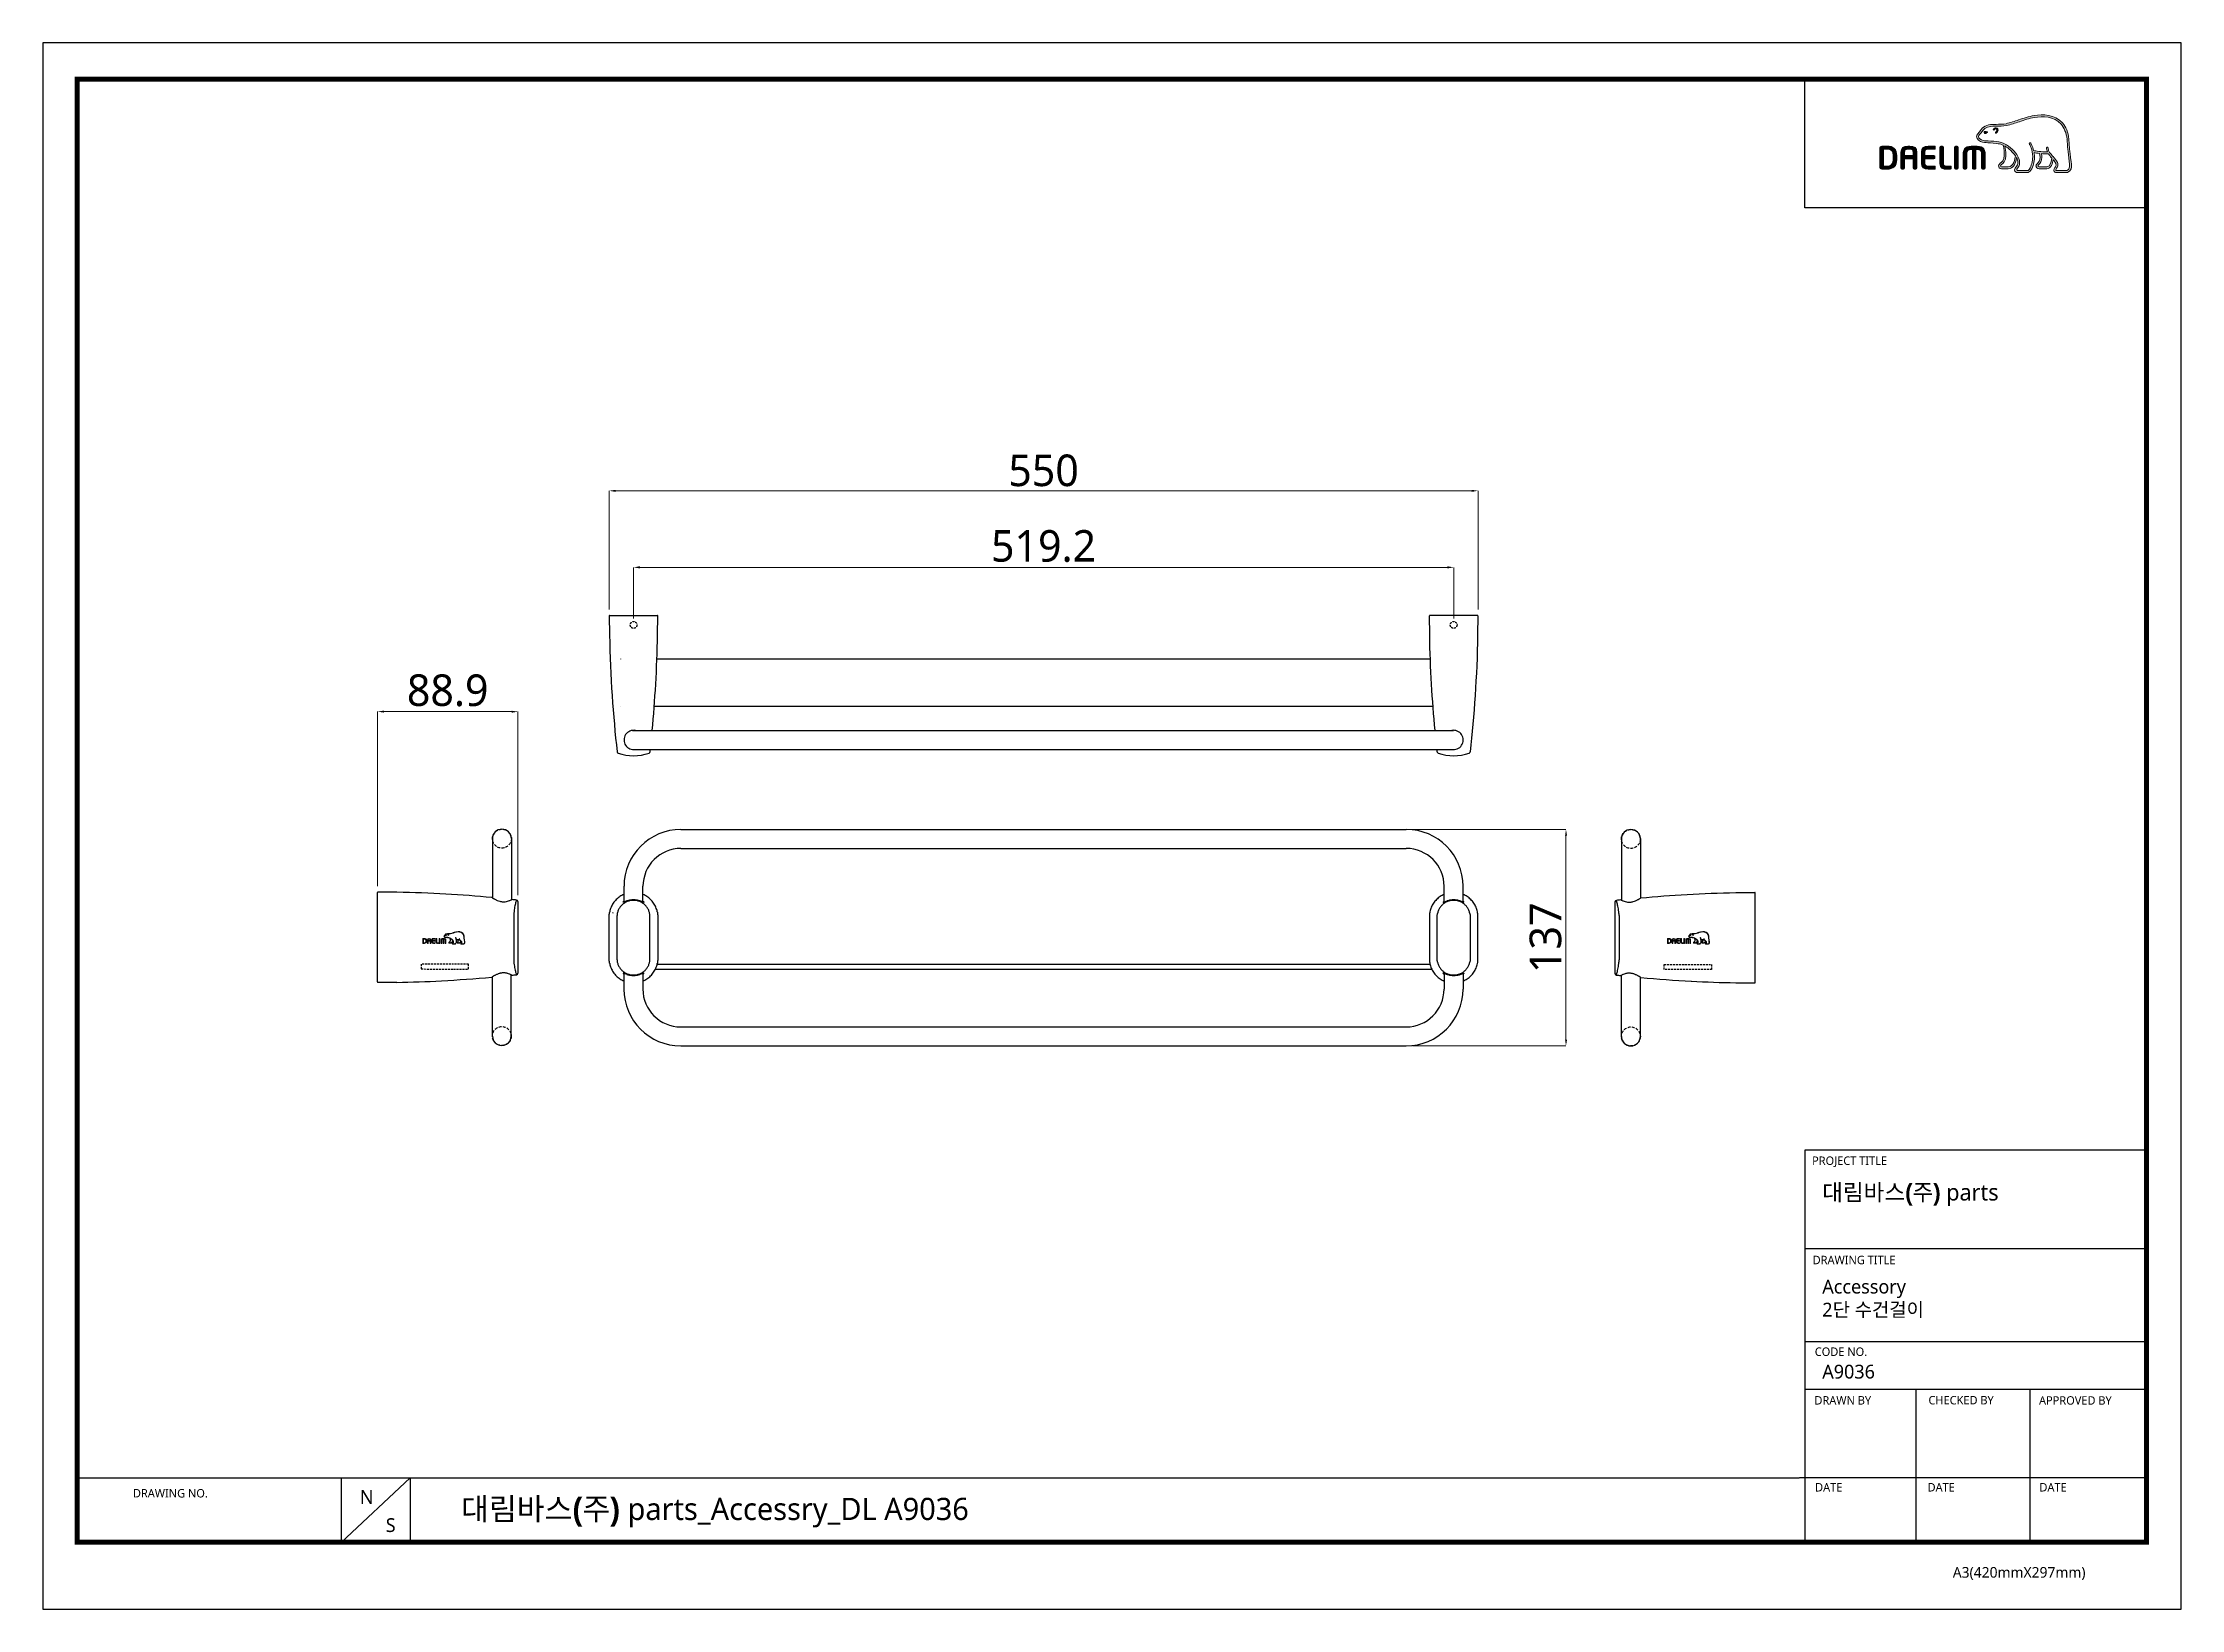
# Model space of a CAD drawing. Extents: x 0 to 1354, y 0 to 992.
import ezdxf

# ---------------------------------------------------------------- set-up
doc = ezdxf.new("R2010")
doc.units = 0
doc.header["$LTSCALE"] = 10
doc.header["$MEASUREMENT"] = 0
doc.header["$PDMODE"] = 3
doc.header["$PDSIZE"] = -10
doc.linetypes.add('HIDDEN', pattern=[0.375, 0.25, -0.125])
doc.linetypes.add('HIDDEN2', pattern=[0.1875, 0.125, -0.0625])
doc.layers.get('0').update_dxf_attribs({"linetype": 'CONTINUOUS'})
doc.layers.get('DEFPOINTS').update_dxf_attribs({"linetype": 'CONTINUOUS'})
doc.layers.add('BODY', color=7, linetype='CONTINUOUS')
for name, color, linetype, true_color in [('Make2D$보임$선', 7, 'CONTINUOUS', 0x000000), ('Make2D$보임$접선', 7, 'CONTINUOUS', 0x000000), ('Make2D$숨김$선', 254, 'CONTINUOUS', 0xbebebe), ('Make2D$숨김$접선', 254, 'CONTINUOUS', 0xbebebe)]:
    doc.layers.add(name, color=color, linetype=linetype, true_color=true_color)
doc.layers.add('레이어 1', color=7, linetype='CONTINUOUS', lineweight=0)
doc.layers.add('치수', color=7, linetype='CONTINUOUS', lineweight=25)
doc.styles.add('Daelim Dimension', font='')
doc.styles.get('Daelim Dimension').set_extended_font_data('NanumGothic')
doc.dimstyles.new('DEFAULT', dxfattribs={"dimscale": 2, "dimtxt": 2, "dimasz": 2, "dimexe": 0, "dimexo": 2, "dimgap": 1, "dimtad": 1, "dimdec": 1, "dimzin": 9, "dimdsep": 46, "dimtxsty": 'Daelim Dimension', "dimcen": 0.5, "dimclrd": 252, "dimclre": 252, "dimclrt": 3, "dimadec": 1, "dimazin": 0, "dimtfac": 1, "dimtdec": 1, "dimtix": 1, "dimtmove": 0, "dimatfit": 3, "dimfxl": 1, "dimtolj": 1, "dimtzin": 1, "dimlwd": 9, "dimlwe": 9, "dimarcsym": 0})

msp = doc.modelspace()

# ---------------------------------------------------------------- texts
at = {"color": 5, "ltscale": 40, "style": 'Daelim Dimension'}
for s, height, p in [('PROJECT TITLE', 5.3435, (1120.35, 281.42)), ('DRAWING TITLE', 5.3435, (1120.69, 218.53)), ('CODE NO.', 5.344, (1122.03, 160.45)), ('DRAWN BY', 5.344, (1121.82, 129.65)), ('CHECKED BY', 5.344, (1194.02, 129.74)), ('APPROVED BY', 5.3435, (1264.04, 129.57)), ('DRAWING NO.', 5.3435, (57.08, 70.79)), ('DATE', 5.344, (1122.24, 74.57)), ('DATE', 5.344, (1193.45, 74.57)), ('DATE', 5.344, (1264.28, 74.57)), ('A3(420mmX297mm)', 6.7441, (1209.42, 19.99))]:
    msp.add_text(s, height=height, dxfattribs=at).set_placement(p)
at = {"attachment_point": 1, "style": 'Daelim Dimension'}
for s, insert, char_height, width in [('{\\fPretendard Variable SemiBold|b0|i0|c129|p2;\\C7;대림바스(주)} parts', (1126.7, 269.35), 10.4749, 168.3551), ('Accessory\\P2단 수건걸이', (1126.79, 208.72), 8.745, 147.1623), ('A9036', (1126.79, 154.87), 8.745, 147.1623), ('N', (200.78, 75.48), 8.74, 12.204), ('S', (217.19, 57.66), 8.74, 12.204)]:
    msp.add_mtext(s, dxfattribs=dict(at, insert=insert, char_height=char_height, width=width))
at = {"color": 2, "insert": (264.87, 70.56), "char_height": 14.0538, "width": 622.1015, "attachment_point": 1, "style": 'Daelim Dimension'}
msp.add_mtext('{\\fPretendard Variable SemiBold|b0|i0|c129|p2;대림바스(주)} parts_Accessry_DL A9036                    ', dxfattribs=at)

# ---------------------------------------------------------------- blocks, each defined once
blk = doc.blocks.new('*D5')
at = {"layer": 'DEFPOINTS', "color": 0, "transparency": 16777216}
for p in [(374.1, 659.9), (374.1, 623.4), (893.4, 623.4)]:
    blk.add_point(p, dxfattribs=at)
at = {"layer": '치수', "color": 5, "lineweight": 9, "transparency": 16777216}
for p, q in [((374.1, 627.4), (374.1, 659.9)), ((889.4, 659.9), (378.1, 659.9)), ((893.4, 627.4), (893.4, 659.9))]:
    blk.add_line(p, q, dxfattribs=at)
at = {"layer": '치수', "color": 5, "transparency": 16777216}
for points in [[(378.1, 660.6), (378.1, 659.2), (374.1, 659.9)], [(889.4, 660.6), (889.4, 659.2), (893.4, 659.9)]]:
    blk.add_solid(points, dxfattribs=at)
at = {"layer": '치수', "color": 7, "transparency": 16777216, "insert": (633.7, 673.3), "char_height": 20, "attachment_point": 5, "style": 'Daelim Dimension'}
blk.add_mtext('\\A1;519.2', dxfattribs=at)
blk = doc.blocks.new('*D6')
at = {"layer": 'DEFPOINTS', "color": 0, "transparency": 16777216}
for p in [(358.7, 708.4), (358.7, 629.1), (908.8, 629.1)]:
    blk.add_point(p, dxfattribs=at)
at = {"layer": '치수', "color": 5, "lineweight": 9, "transparency": 16777216}
for p, q in [((358.7, 633.1), (358.7, 708.4)), ((904.8, 708.4), (362.7, 708.4)), ((908.8, 633.1), (908.8, 708.4))]:
    blk.add_line(p, q, dxfattribs=at)
at = {"layer": '치수', "color": 5, "transparency": 16777216}
for points in [[(362.7, 709), (362.7, 707.7), (358.7, 708.4)], [(904.8, 709), (904.8, 707.7), (908.8, 708.4)]]:
    blk.add_solid(points, dxfattribs=at)
at = {"layer": '치수', "color": 7, "transparency": 16777216, "insert": (633.7, 721.2), "char_height": 20, "attachment_point": 5, "style": 'Daelim Dimension'}
blk.add_mtext('\\A1;550', dxfattribs=at)
blk = doc.blocks.new('*D4')
at = {"layer": 'DEFPOINTS', "color": 0, "transparency": 16777216}
for p in [(863.4, 493.9), (863.3, 356.8), (964.5, 356.8)]:
    blk.add_point(p, dxfattribs=at)
at = {"layer": '치수', "color": 5, "lineweight": 9, "transparency": 16777216}
for p, q in [((867.4, 493.9), (964.5, 493.9)), ((964.5, 489.9), (964.5, 360.8)), ((867.3, 356.8), (964.5, 356.8))]:
    blk.add_line(p, q, dxfattribs=at)
at = {"layer": '치수', "color": 5, "transparency": 16777216}
for points in [[(963.9, 489.9), (965.2, 489.9), (964.5, 493.9)], [(963.9, 360.8), (965.2, 360.8), (964.5, 356.8)]]:
    blk.add_solid(points, dxfattribs=at)
at = {"layer": '치수', "color": 7, "transparency": 16777216, "insert": (951.6, 425.3), "char_height": 20, "attachment_point": 5, "rotation": 90, "style": 'Daelim Dimension'}
blk.add_mtext('\\A1;137', dxfattribs=at)
blk = doc.blocks.new('*D7')
at = {"layer": 'DEFPOINTS', "color": 0, "transparency": 16777216}
for p in [(212, 568.5), (211.9, 453.9), (300.8, 448.2)]:
    blk.add_point(p, dxfattribs=at)
at = {"layer": '치수', "color": 5, "lineweight": 9, "transparency": 16777216}
for p, q in [((211.9, 457.9), (212, 568.5)), ((296.9, 568.5), (216, 568.5)), ((300.8, 452.2), (300.9, 568.5))]:
    blk.add_line(p, q, dxfattribs=at)
at = {"layer": '치수', "color": 5, "transparency": 16777216}
for points in [[(216, 569.2), (216, 567.9), (212, 568.5)], [(296.9, 569.1), (296.9, 567.8), (300.9, 568.5)]]:
    blk.add_solid(points, dxfattribs=at)
at = {"layer": '치수', "color": 7, "transparency": 16777216, "insert": (256.4, 581.9), "char_height": 20, "attachment_point": 5, "rotation": 359.9666, "style": 'Daelim Dimension'}
blk.add_mtext('\\A1;88.9', dxfattribs=at)

# ---------------------------------------------------------------- dimensions: what is measured, and where the dimension line sits
at = {"layer": '치수', "color": 5}
for base, p1, p2, picture, middle in [((358.72, 708.36), (908.76, 629.1), (358.72, 629.1), '*D6', (633.74, 708.36)), ((374.12, 659.91), (893.36, 623.4), (374.12, 623.4), '*D5', (633.74, 659.91))]:
    dim = msp.add_linear_dim(base=base, p1=p1, p2=p2, dimstyle='DEFAULT', override={"dimtxt": 10, "dimclrd": 5, "dimclre": 5, "dimclrt": 7}, dxfattribs=at)
    dim.commit()
    dim.dimension.update_dxf_attribs({"geometry": picture, "text_midpoint": middle, "dimtype": 160})
for base, p1, p2, angle, picture, middle in [((212.01, 568.52), (300.82, 448.19), (211.94, 453.94), 179.96664, '*D7', (256.42, 568.49)), ((964.55, 356.8204), (863.361, 493.8652), (863.2985, 356.8204), 90, '*D4', (964.55, 425.3428))]:
    dim = msp.add_linear_dim(base=base, p1=p1, p2=p2, angle=angle, dimstyle='DEFAULT', override={"dimtxt": 10, "dimclrd": 5, "dimclre": 5, "dimclrt": 7}, dxfattribs=at)
    dim.commit()
    dim.dimension.update_dxf_attribs({"geometry": picture, "text_midpoint": middle, "dimtype": 160})

# ---------------------------------------------------------------- hatches: boundary and pattern name
at = {"layer": '레이어 1'}
h = msp.add_hatch(color=5, dxfattribs=at)
h.dxf.hatch_style = 1
edge = h.paths.add_edge_path(flags=16)
edge.add_spline(control_points=[(1282.61, 911.81), (1282.02, 911.16), (1281.28, 911.15), (1281.24, 911.15), (1281.24, 911.15), (1275.31, 911.15), (1275.31, 911.15), (1275.09, 911.15), (1274.92, 911.21), (1274.81, 911.31), (1274.72, 911.4), (1274.68, 911.54), (1274.68, 911.7), (1274.68, 912.04), (1274.92, 912.35), (1275.18, 912.67), (1275.42, 912.98), (1275.65, 913.28), (1275.78, 913.64), (1276.11, 914.51), (1276.07, 915.44), (1275.68, 916.27), (1274.98, 917.75), (1273.94, 918.92), (1272.93, 920.05), (1272.93, 920.05), (1272.59, 920.43), (1272.59, 920.43), (1271.28, 921.89), (1269.93, 923.4), (1269.82, 925.45), (1269.8, 925.86), (1269.61, 926.1), (1269.35, 926.09), (1269.35, 926.09), (1268.96, 925.91), (1268.95, 925.91), (1268.85, 925.79), (1268.79, 925.62), (1268.79, 925.43), (1268.79, 925.43), (1268.8, 925.36), (1268.8, 925.36), (1268.85, 924.62), (1269.02, 923.89), (1269.34, 923.13), (1269.34, 923.13), (1269.37, 923.06), (1269.37, 923.06), (1269.37, 923.06), (1269.29, 923.06), (1269.29, 923.06), (1265.47, 922.9), (1261.73, 923.62), (1260.64, 923.89), (1259.96, 926.62), (1258.86, 928.42), (1258.81, 928.5), (1258.73, 928.64), (1258.59, 928.75), (1258.46, 928.79), (1258.46, 928.79), (1258.14, 928.74), (1258.1, 928.74), (1258.07, 928.7), (1258.01, 928.62), (1257.89, 928.45), (1257.89, 928.45), (1257.87, 928.32), (1257.87, 928.32), (1257.87, 928.32), (1257.98, 927.96), (1257.98, 927.96), (1258.06, 927.82), (1260.02, 924.39), (1260.02, 919.85), (1260.02, 917.04), (1259.28, 914.4), (1257.83, 911.99), (1257.48, 911.41), (1257.02, 911.15), (1256.34, 911.15), (1256.34, 911.15), (1250.49, 911.15), (1250.49, 911.15), (1250.3, 911.15), (1249.89, 911.29), (1249.89, 911.71), (1249.89, 911.95), (1250.11, 912.33), (1250.47, 912.73), (1252.91, 915.45), (1251.5, 919.69), (1249.16, 922.49), (1246.9, 925.18), (1243.21, 928.58), (1238.48, 929.42), (1236.8, 929.71), (1234.04, 929.88), (1231.81, 930.01), (1231.81, 930.01), (1229.56, 930.14), (1229.56, 930.14), (1228.41, 930.23), (1226.5, 930.94), (1225.92, 932.04), (1225.67, 932.5), (1225.7, 932.96), (1226.01, 933.49), (1226.2, 933.81), (1226.46, 934.09), (1226.8, 934.42), (1227.17, 934.8), (1227.55, 935.19), (1227.85, 935.7), (1227.85, 935.7), (1227.93, 935.86), (1227.93, 935.86), (1229.06, 938.02), (1231.39, 939.16), (1234.86, 939.25), (1234.86, 939.25), (1236.81, 939.28), (1236.81, 939.28), (1238.96, 939.29), (1241.39, 939.3), (1243.39, 939.73), (1246.2, 940.33), (1249.02, 941.3), (1251.51, 942.14), (1251.51, 942.14), (1251.59, 942.17), (1251.59, 942.17), (1254.67, 943.22), (1257.85, 944.31), (1261.1, 944.84), (1266.31, 945.7), (1273.46, 945.67), (1277.95, 940.62), (1280.03, 938.29), (1281.31, 935.07), (1281.76, 931.07), (1281.76, 931.07), (1281.74, 931.08), (1281.72, 931.09), (1281.76, 931.01), (1281.79, 930.56), (1281.98, 928.02), (1282.03, 926.79), (1282.09, 925.52), (1282.41, 923.17), (1282.41, 923.17), (1283.32, 915.31), (1283.32, 915.31), (1283.32, 915.31), (1283.37, 914.36), (1283.37, 914.36), (1283.37, 913.23), (1283.11, 912.37), (1282.61, 911.81)], knot_values=[0, 0, 0, 0, 1, 1, 1, 2, 2, 2, 3, 3, 3, 4, 4, 4, 5, 5, 5, 6, 6, 6, 7, 7, 7, 8, 8, 8, 9, 9, 9, 10, 10, 10, 11, 11, 11, 12, 12, 12, 13, 13, 13, 14, 14, 14, 15, 15, 15, 16, 16, 16, 17, 17, 17, 18, 18, 18, 19, 19, 19, 20, 20, 20, 21, 21, 21, 22, 22, 22, 23, 23, 23, 24, 24, 24, 25, 25, 25, 26, 26, 26, 27, 27, 27, 28, 28, 28, 29, 29, 29, 30, 30, 30, 31, 31, 31, 32, 32, 32, 33, 33, 33, 34, 34, 34, 35, 35, 35, 36, 36, 36, 37, 37, 37, 38, 38, 38, 39, 39, 39, 40, 40, 40, 41, 41, 41, 42, 42, 42, 43, 43, 43, 44, 44, 44, 45, 45, 45, 46, 46, 46, 47, 47, 47, 48, 48, 48, 49, 49, 49, 50, 50, 50, 51, 51, 51, 52, 52, 52, 53, 53, 53, 53], degree=3, periodic=0)
edge = h.paths.add_edge_path(flags=16)
edge.add_spline(control_points=[(1268.88, 913.51), (1268.88, 913.51), (1264.03, 913.51), (1264.03, 913.51), (1263.68, 913.51), (1263.39, 913.8), (1263.39, 914.16), (1263.39, 914.42), (1263.61, 914.74), (1263.82, 914.96), (1264.81, 915.91), (1265.82, 917.2), (1265.82, 919.67), (1265.82, 919.67), (1265.75, 920.79), (1265.75, 920.79), (1265.75, 920.79), (1265.58, 921.88), (1265.58, 921.88), (1265.58, 921.88), (1265.56, 921.95), (1265.56, 921.95), (1265.56, 921.95), (1265.63, 921.95), (1265.63, 921.95), (1266.54, 921.88), (1268.3, 921.79), (1269.97, 921.86), (1270.4, 921.19), (1271.09, 920.31), (1272.09, 919.15), (1272.04, 918.58), (1271.56, 913.51), (1268.88, 913.51)], knot_values=[0, 0, 0, 0, 1, 1, 1, 2, 2, 2, 3, 3, 3, 4, 4, 4, 5, 5, 5, 6, 6, 6, 7, 7, 7, 8, 8, 8, 9, 9, 9, 10, 10, 10, 11, 11, 11, 11], degree=3, periodic=0)
edge = h.paths.add_edge_path(flags=16)
edge.add_spline(control_points=[(1244.57, 913.51), (1244.57, 913.51), (1240.32, 913.51), (1240.32, 913.51), (1240, 913.51), (1239.65, 913.77), (1239.65, 914.16), (1239.65, 914.4), (1239.85, 914.69), (1240.21, 914.98), (1241.29, 915.84), (1242.92, 917.13), (1243.1, 920.72), (1243.1, 920.72), (1243.12, 921.69), (1243.12, 921.69), (1243.12, 923.22), (1242.77, 925.06), (1242.44, 926.7), (1242.44, 926.7), (1242.39, 926.87), (1242.39, 926.87), (1242.39, 926.87), (1242.53, 926.76), (1242.53, 926.76), (1243.16, 926.37), (1246.63, 924.01), (1249.1, 920.54), (1248.89, 918.89), (1247.97, 913.51), (1244.57, 913.51)], knot_values=[0, 0, 0, 0, 1, 1, 1, 2, 2, 2, 3, 3, 3, 4, 4, 4, 5, 5, 5, 6, 6, 6, 7, 7, 7, 8, 8, 8, 9, 9, 9, 10, 10, 10, 10], degree=3, periodic=0)
edge = h.paths.add_edge_path()
edge.add_spline(control_points=[(1284.52, 915.43), (1284.51, 915.44), (1283.61, 923.34), (1283.61, 923.34), (1283.28, 925.7), (1283.23, 926.95), (1283.19, 928.07), (1283.19, 928.07), (1282.96, 931.19), (1282.96, 931.19), (1282.49, 935.45), (1281.11, 938.9), (1278.86, 941.42), (1274, 946.88), (1266.41, 946.94), (1260.9, 946.03), (1257.52, 945.47), (1254.29, 944.37), (1251.17, 943.3), (1251.17, 943.3), (1251.07, 943.26), (1251.07, 943.26), (1248.63, 942.43), (1245.86, 941.48), (1243.14, 940.9), (1241.27, 940.5), (1238.93, 940.49), (1236.86, 940.48), (1236.86, 940.48), (1234.82, 940.45), (1234.82, 940.45), (1230.89, 940.35), (1228.21, 938.99), (1226.86, 936.41), (1226.86, 936.41), (1226.8, 936.3), (1226.8, 936.3), (1226.57, 935.9), (1226.24, 935.57), (1225.95, 935.27), (1225.62, 934.94), (1225.25, 934.57), (1224.97, 934.09), (1224.68, 933.62), (1224.54, 933.13), (1224.54, 932.65), (1224.54, 932.25), (1224.64, 931.86), (1224.85, 931.48), (1225.68, 929.9), (1228.06, 929.05), (1229.49, 928.95), (1229.49, 928.95), (1231.58, 928.82), (1231.63, 928.81), (1233.72, 928.7), (1236.59, 928.53), (1238.26, 928.23), (1239.24, 928.06), (1240.35, 927.71), (1241.38, 927.23), (1241.45, 926.96), (1241.98, 924.6), (1241.98, 921.69), (1241.98, 921.69), (1241.96, 920.77), (1241.96, 920.77), (1241.81, 917.7), (1240.47, 916.63), (1239.49, 915.85), (1239.39, 915.77), (1238.52, 915.05), (1238.46, 914.17), (1238.41, 913.68), (1238.55, 913.23), (1238.85, 912.91), (1239.18, 912.56), (1239.67, 912.38), (1240.32, 912.38), (1240.32, 912.38), (1244.57, 912.38), (1244.57, 912.38), (1247.75, 912.38), (1249.33, 915.81), (1249.81, 919.02), (1249.81, 919.02), (1249.82, 919.47), (1249.82, 919.47), (1249.82, 919.47), (1249.95, 919.24), (1249.95, 919.24), (1250.35, 918.34), (1250.6, 917.25), (1250.6, 916.43), (1250.6, 915.28), (1250.24, 914.28), (1249.57, 913.53), (1249.4, 913.37), (1248.55, 912.48), (1248.55, 911.6), (1248.55, 911.6), (1248.56, 911.46), (1248.56, 911.46), (1248.68, 910.42), (1249.52, 909.95), (1250.3, 909.95), (1250.3, 909.95), (1256.34, 909.95), (1256.34, 909.95), (1257.44, 909.95), (1258.3, 910.44), (1258.86, 911.37), (1260.4, 913.92), (1261.18, 916.7), (1261.18, 919.61), (1261.18, 920.52), (1261.09, 921.49), (1260.93, 922.5), (1260.93, 922.5), (1260.91, 922.58), (1260.91, 922.58), (1260.91, 922.58), (1260.99, 922.56), (1260.99, 922.56), (1261.72, 922.42), (1262.89, 922.21), (1264.33, 922.06), (1264.33, 922.06), (1264.38, 922.05), (1264.38, 922.05), (1264.38, 922.05), (1264.57, 920.95), (1264.57, 920.95), (1264.57, 920.95), (1264.61, 920.68), (1264.61, 920.68), (1264.61, 920.68), (1264.67, 919.7), (1264.67, 919.7), (1264.67, 917.35), (1263.6, 916.32), (1263.03, 915.78), (1263.02, 915.77), (1262.22, 914.95), (1262.13, 914.23), (1262.13, 914.23), (1262.11, 914.01), (1262.11, 914.01), (1262.11, 913.78), (1262.16, 913.34), (1262.56, 912.93), (1262.91, 912.56), (1263.45, 912.38), (1264.17, 912.38), (1264.17, 912.38), (1268.88, 912.38), (1268.88, 912.38), (1271.74, 912.38), (1272.6, 916.02), (1272.95, 918.05), (1272.95, 918.05), (1272.96, 918.26), (1272.96, 918.26), (1272.96, 918.26), (1273.07, 918.11), (1273.07, 918.11), (1273.73, 917.27), (1274.31, 916.33), (1274.59, 915.75), (1274.74, 915.45), (1274.82, 915.11), (1274.82, 914.77), (1274.82, 914.77), (1274.71, 914.09), (1274.71, 914.09), (1274.6, 913.72), (1274.35, 913.38), (1274.1, 913.05), (1273.74, 912.58), (1273.36, 912.09), (1273.36, 911.5), (1273.36, 911.5), (1273.4, 911.17), (1273.4, 911.17), (1273.57, 910.39), (1274.21, 909.95), (1275.19, 909.95), (1275.19, 909.95), (1281.24, 909.95), (1281.24, 909.95), (1281.37, 909.95), (1282.56, 909.98), (1283.48, 910.98), (1284.22, 911.78), (1284.58, 912.88), (1284.58, 914.34), (1284.58, 914.34), (1284.52, 915.43), (1284.52, 915.43)], knot_values=[0, 0, 0, 0, 1, 1, 1, 2, 2, 2, 3, 3, 3, 4, 4, 4, 5, 5, 5, 6, 6, 6, 7, 7, 7, 8, 8, 8, 9, 9, 9, 10, 10, 10, 11, 11, 11, 12, 12, 12, 13, 13, 13, 14, 14, 14, 15, 15, 15, 16, 16, 16, 17, 17, 17, 18, 18, 18, 19, 19, 19, 20, 20, 20, 21, 21, 21, 22, 22, 22, 23, 23, 23, 24, 24, 24, 25, 25, 25, 26, 26, 26, 27, 27, 27, 28, 28, 28, 29, 29, 29, 30, 30, 30, 31, 31, 31, 32, 32, 32, 33, 33, 33, 34, 34, 34, 35, 35, 35, 36, 36, 36, 37, 37, 37, 38, 38, 38, 39, 39, 39, 40, 40, 40, 41, 41, 41, 42, 42, 42, 43, 43, 43, 44, 44, 44, 45, 45, 45, 46, 46, 46, 47, 47, 47, 48, 48, 48, 49, 49, 49, 50, 50, 50, 51, 51, 51, 52, 52, 52, 53, 53, 53, 54, 54, 54, 55, 55, 55, 56, 56, 56, 57, 57, 57, 58, 58, 58, 59, 59, 59, 60, 60, 60, 61, 61, 61, 62, 62, 62, 63, 63, 63, 64, 64, 64, 65, 65, 65, 66, 66, 66, 66], degree=3, periodic=0)
edge = h.paths.add_edge_path(flags=0)
edge.add_spline(control_points=[(1229.38, 935.85), (1229.38, 935.85), (1230.26, 936.25), (1231.35, 935.83), (1231.35, 935.83), (1231.49, 935.77), (1231.31, 935.52), (1230.78, 934.8), (1230.26, 934.65), (1230.26, 934.65), (1230.26, 934.65), (1229.88, 934.52), (1229.67, 934.78), (1229.24, 935.28), (1229.22, 935.57), (1229.22, 935.57), (1229.22, 935.57), (1229.18, 935.79), (1229.38, 935.85)], knot_values=[0, 0, 0, 0, 1, 1, 1, 2, 2, 2, 3, 3, 3, 4, 4, 4, 5, 5, 5, 6, 6, 6, 6], degree=3, periodic=0)
edge = h.paths.add_edge_path(flags=0)
edge.add_spline(control_points=[(1235.19, 937.47), (1235.06, 937.32), (1235.05, 937.08), (1235.19, 936.96), (1235.33, 936.83), (1235.56, 936.87), (1235.69, 937.01), (1235.76, 937.08), (1236.49, 937.94), (1237.11, 937.5), (1237.34, 937.34), (1237.43, 937.11), (1237.4, 936.81), (1237.34, 936.33), (1236.93, 935.78), (1236.63, 935.59), (1236.47, 935.49), (1236.36, 935.28), (1236.44, 935.11), (1236.52, 934.94), (1236.74, 934.89), (1236.91, 934.97), (1237.43, 935.22), (1238.09, 936.05), (1238.18, 936.83), (1238.24, 937.37), (1238, 937.81), (1237.56, 938.11), (1236.63, 938.77), (1235.58, 937.89), (1235.19, 937.47)], knot_values=[0, 0, 0, 0, 1, 1, 1, 2, 2, 2, 3, 3, 3, 4, 4, 4, 5, 5, 5, 6, 6, 6, 7, 7, 7, 8, 8, 8, 9, 9, 9, 10, 10, 10, 10], degree=3, periodic=0)
edge = h.paths.add_edge_path(flags=0)
edge.add_spline(control_points=[(1235.07, 936.82), (1235.07, 936.82), (1235.07, 936.82), (1235.07, 936.82), (1235.07, 936.82), (1235.07, 936.82), (1235.07, 936.82)], knot_values=[0, 0, 0, 0, 1, 1, 1, 2, 2, 2, 2], degree=3, periodic=0)
h = msp.add_hatch(color=5, dxfattribs=at)
h.dxf.hatch_style = 2
edge = h.paths.add_edge_path()
edge.add_spline(control_points=[(1229.38, 935.85), (1229.38, 935.85), (1230.26, 936.25), (1231.35, 935.83), (1231.35, 935.83), (1231.49, 935.77), (1231.31, 935.52), (1230.78, 934.8), (1230.26, 934.65), (1230.26, 934.65), (1230.26, 934.65), (1229.88, 934.52), (1229.67, 934.78), (1229.24, 935.28), (1229.22, 935.57), (1229.22, 935.57), (1229.22, 935.57), (1229.18, 935.79), (1229.38, 935.85)], knot_values=[0, 0, 0, 0, 1, 1, 1, 2, 2, 2, 3, 3, 3, 4, 4, 4, 5, 5, 5, 6, 6, 6, 6], degree=3, periodic=0)
h = msp.add_hatch(color=5, dxfattribs=at)
h.dxf.hatch_style = 2
edge = h.paths.add_edge_path()
edge.add_spline(control_points=[(1235.19, 937.47), (1235.06, 937.32), (1235.05, 937.08), (1235.19, 936.96), (1235.33, 936.83), (1235.56, 936.87), (1235.69, 937.01), (1235.76, 937.08), (1236.49, 937.94), (1237.11, 937.5), (1237.34, 937.34), (1237.43, 937.11), (1237.4, 936.81), (1237.34, 936.33), (1236.93, 935.78), (1236.63, 935.59), (1236.47, 935.49), (1236.36, 935.28), (1236.44, 935.11), (1236.52, 934.94), (1236.74, 934.89), (1236.91, 934.97), (1237.43, 935.22), (1238.09, 936.05), (1238.18, 936.83), (1238.24, 937.37), (1238, 937.81), (1237.56, 938.11), (1236.63, 938.77), (1235.58, 937.89), (1235.19, 937.47)], knot_values=[0, 0, 0, 0, 1, 1, 1, 2, 2, 2, 3, 3, 3, 4, 4, 4, 5, 5, 5, 6, 6, 6, 7, 7, 7, 8, 8, 8, 9, 9, 9, 10, 10, 10, 10], degree=3, periodic=0)
h = msp.add_hatch(color=5, dxfattribs=at)
h.dxf.hatch_style = 2
edge = h.paths.add_edge_path()
edge.add_spline(control_points=[(1171.67, 918.13), (1171.67, 915.37), (1170.41, 914.02), (1167.81, 914.02), (1167.81, 914.02), (1166.04, 914.06), (1165.58, 914.06), (1165.58, 914.06), (1165.58, 924.65), (1165.58, 924.65), (1166.5, 924.74), (1167.8, 924.75), (1167.82, 924.75), (1170.48, 924.75), (1171.67, 923.49), (1171.67, 920.65), (1171.67, 920.65), (1171.67, 918.13), (1171.67, 918.13)], knot_values=[0, 0, 0, 0, 1, 1, 1, 2, 2, 2, 3, 3, 3, 4, 4, 4, 5, 5, 5, 6, 6, 6, 6], degree=3, periodic=0)
edge = h.paths.add_edge_path()
edge.add_spline(control_points=[(1167.81, 926.74), (1166.38, 926.74), (1164.51, 926.65), (1163.9, 926.55), (1163.52, 926.49), (1163.27, 926.2), (1163.27, 925.82), (1163.27, 925.82), (1163.27, 912.95), (1163.27, 912.95), (1163.27, 912.56), (1163.52, 912.28), (1163.92, 912.22), (1164.5, 912.13), (1166.36, 912.04), (1167.81, 912.04), (1171.83, 912.04), (1173.95, 914.14), (1173.95, 918.13), (1173.95, 918.13), (1173.95, 920.65), (1173.95, 920.65), (1173.95, 924.64), (1171.83, 926.74), (1167.81, 926.74)], knot_values=[0, 0, 0, 0, 1, 1, 1, 2, 2, 2, 3, 3, 3, 4, 4, 4, 5, 5, 5, 6, 6, 6, 7, 7, 7, 8, 8, 8, 8], degree=3, periodic=0)
h = msp.add_hatch(color=5, dxfattribs=at)
h.dxf.hatch_style = 2
edge = h.paths.add_edge_path()
edge.add_spline(control_points=[(1184.31, 920.67), (1184.31, 920.67), (1178.9, 920.67), (1178.9, 920.67), (1178.9, 920.87), (1178.9, 922.6), (1178.9, 922.6), (1178.9, 924.41), (1179.43, 924.71), (1181.04, 924.71), (1181.04, 924.71), (1182.17, 924.71), (1182.17, 924.71), (1183.78, 924.71), (1184.31, 924.41), (1184.31, 922.6), (1184.31, 922.6), (1184.31, 920.87), (1184.31, 920.67)], knot_values=[0, 0, 0, 0, 1, 1, 1, 2, 2, 2, 3, 3, 3, 4, 4, 4, 5, 5, 5, 6, 6, 6, 6], degree=3, periodic=0)
edge = h.paths.add_edge_path()
edge.add_spline(control_points=[(1182.17, 926.74), (1182.17, 926.74), (1181.04, 926.74), (1181.04, 926.74), (1177.98, 926.74), (1176.61, 925.46), (1176.61, 922.6), (1176.61, 922.6), (1176.61, 912.8), (1176.61, 912.8), (1176.61, 912.46), (1176.89, 912.17), (1177.22, 912.17), (1177.22, 912.17), (1178.29, 912.17), (1178.29, 912.17), (1178.67, 912.17), (1178.9, 912.49), (1178.9, 912.8), (1178.9, 912.8), (1178.9, 918.43), (1178.9, 918.65), (1178.9, 918.65), (1184.31, 918.65), (1184.31, 918.65), (1184.31, 918.43), (1184.31, 912.8), (1184.31, 912.8), (1184.31, 912.45), (1184.59, 912.17), (1184.93, 912.17), (1184.93, 912.17), (1185.99, 912.17), (1185.99, 912.17), (1186.36, 912.17), (1186.61, 912.5), (1186.61, 912.8), (1186.61, 912.8), (1186.61, 922.6), (1186.61, 922.6), (1186.61, 925.46), (1185.24, 926.74), (1182.17, 926.74)], knot_values=[0, 0, 0, 0, 1, 1, 1, 2, 2, 2, 3, 3, 3, 4, 4, 4, 5, 5, 5, 6, 6, 6, 7, 7, 7, 8, 8, 8, 9, 9, 9, 10, 10, 10, 11, 11, 11, 12, 12, 12, 13, 13, 13, 14, 14, 14, 14], degree=3, periodic=0)
h = msp.add_hatch(color=5, dxfattribs=at)
h.dxf.hatch_style = 2
edge = h.paths.add_edge_path()
edge.add_spline(control_points=[(1189.52, 923), (1189.52, 923), (1189.52, 915.79), (1189.52, 915.79), (1189.52, 913.26), (1190.96, 912.04), (1193.93, 912.04), (1195.24, 912.04), (1197.02, 912.06), (1197.73, 912.13), (1197.72, 912.13), (1198.07, 912.16), (1198.07, 912.16), (1198.07, 912.16), (1198.18, 912.17), (1198.18, 912.17), (1198.18, 912.17), (1198.18, 914.1), (1198.18, 914.1), (1198.18, 914.1), (1193.94, 914.1), (1193.94, 914.1), (1191.82, 914.1), (1191.82, 914.7), (1191.82, 915.79), (1191.82, 915.79), (1191.82, 918.46), (1191.82, 918.67), (1192.04, 918.67), (1197.51, 918.67), (1197.51, 918.67), (1197.87, 918.67), (1198.16, 918.95), (1198.16, 919.3), (1198.16, 919.3), (1198.16, 920.02), (1198.16, 920.02), (1198.16, 920.37), (1197.87, 920.65), (1197.51, 920.65), (1197.51, 920.65), (1192.04, 920.65), (1191.82, 920.65), (1191.82, 920.86), (1191.82, 923), (1191.82, 923), (1191.82, 924.08), (1191.82, 924.68), (1193.94, 924.68), (1193.94, 924.68), (1198.18, 924.66), (1198.18, 924.66), (1198.18, 924.66), (1198.18, 926.58), (1198.18, 926.58), (1198.18, 926.58), (1197.73, 926.63), (1197.73, 926.63), (1196.89, 926.7), (1194.98, 926.74), (1193.93, 926.74), (1190.96, 926.74), (1189.52, 925.52), (1189.52, 923)], knot_values=[0, 0, 0, 0, 1, 1, 1, 2, 2, 2, 3, 3, 3, 4, 4, 4, 5, 5, 5, 6, 6, 6, 7, 7, 7, 8, 8, 8, 9, 9, 9, 10, 10, 10, 11, 11, 11, 12, 12, 12, 13, 13, 13, 14, 14, 14, 15, 15, 15, 16, 16, 16, 17, 17, 17, 18, 18, 18, 19, 19, 19, 20, 20, 20, 21, 21, 21, 21], degree=3, periodic=0)
h = msp.add_hatch(color=5, dxfattribs=at)
h.dxf.hatch_style = 2
edge = h.paths.add_edge_path()
edge.add_spline(control_points=[(1201.85, 926.61), (1201.5, 926.61), (1201.2, 926.32), (1201.2, 925.97), (1201.2, 925.97), (1201.2, 915.79), (1201.2, 915.79), (1201.2, 912.46), (1203.47, 912.04), (1205.44, 912.04), (1206.89, 912.04), (1207.26, 912.1), (1207.69, 912.17), (1207.69, 912.17), (1207.94, 912.21), (1207.94, 912.21), (1207.93, 912.21), (1208.27, 912.25), (1208.27, 912.25), (1208.27, 912.25), (1208.37, 912.26), (1208.37, 912.26), (1208.37, 912.26), (1208.37, 914.1), (1208.37, 914.1), (1208.37, 914.1), (1205.46, 914.1), (1205.46, 914.1), (1203.49, 914.1), (1203.49, 914.84), (1203.49, 915.56), (1203.49, 915.56), (1203.49, 925.97), (1203.49, 925.97), (1203.49, 926.32), (1203.2, 926.61), (1202.84, 926.61), (1202.84, 926.61), (1201.85, 926.61), (1201.85, 926.61)], knot_values=[0, 0, 0, 0, 1, 1, 1, 2, 2, 2, 3, 3, 3, 4, 4, 4, 5, 5, 5, 6, 6, 6, 7, 7, 7, 8, 8, 8, 9, 9, 9, 10, 10, 10, 11, 11, 11, 12, 12, 12, 13, 13, 13, 13], degree=3, periodic=0)
h = msp.add_hatch(color=5, dxfattribs=at)
h.dxf.hatch_style = 2
edge = h.paths.add_edge_path()
edge.add_spline(control_points=[(1211.21, 926.61), (1210.82, 926.61), (1210.6, 926.29), (1210.6, 925.99), (1210.6, 925.99), (1210.6, 912.8), (1210.6, 912.8), (1210.6, 912.45), (1210.87, 912.17), (1211.21, 912.17), (1211.21, 912.17), (1212.28, 912.17), (1212.28, 912.17), (1212.66, 912.17), (1212.89, 912.49), (1212.89, 912.8), (1212.89, 912.8), (1212.89, 925.99), (1212.89, 925.99), (1212.89, 926.34), (1212.62, 926.61), (1212.28, 926.61), (1212.28, 926.61), (1211.21, 926.61), (1211.21, 926.61)], knot_values=[0, 0, 0, 0, 1, 1, 1, 2, 2, 2, 3, 3, 3, 4, 4, 4, 5, 5, 5, 6, 6, 6, 7, 7, 7, 8, 8, 8, 8], degree=3, periodic=0)
h = msp.add_hatch(color=5, dxfattribs=at)
h.dxf.hatch_style = 2
edge = h.paths.add_edge_path()
edge.add_spline(control_points=[(1215.97, 920.92), (1215.97, 920.92), (1215.97, 912.8), (1215.97, 912.8), (1215.97, 912.45), (1216.25, 912.17), (1216.59, 912.17), (1216.59, 912.17), (1217.67, 912.17), (1217.67, 912.17), (1218.06, 912.17), (1218.28, 912.49), (1218.28, 912.8), (1218.28, 912.8), (1218.28, 920.72), (1218.28, 920.72), (1218.28, 924.21), (1218.88, 924.55), (1221.83, 924.55), (1221.83, 924.34), (1221.83, 912.8), (1221.83, 912.8), (1221.83, 912.44), (1222.09, 912.17), (1222.44, 912.17), (1222.44, 912.17), (1223.5, 912.17), (1223.5, 912.17), (1223.88, 912.17), (1224.11, 912.49), (1224.11, 912.8), (1224.11, 912.8), (1224.11, 924.3), (1224.11, 924.53), (1225.49, 924.53), (1226.46, 924.41), (1226.99, 923.89), (1227.54, 923.34), (1227.65, 922.31), (1227.65, 920.72), (1227.65, 920.72), (1227.65, 912.8), (1227.65, 912.8), (1227.65, 912.46), (1227.93, 912.17), (1228.27, 912.17), (1228.27, 912.17), (1229.36, 912.17), (1229.36, 912.17), (1229.73, 912.17), (1229.97, 912.5), (1229.97, 912.8), (1229.97, 912.8), (1229.97, 920.92), (1229.97, 920.92), (1229.97, 925.84), (1228.22, 926.67), (1222.98, 926.67), (1217.72, 926.67), (1215.97, 925.84), (1215.97, 920.92)], knot_values=[0, 0, 0, 0, 1, 1, 1, 2, 2, 2, 3, 3, 3, 4, 4, 4, 5, 5, 5, 6, 6, 6, 7, 7, 7, 8, 8, 8, 9, 9, 9, 10, 10, 10, 11, 11, 11, 12, 12, 12, 13, 13, 13, 14, 14, 14, 15, 15, 15, 16, 16, 16, 17, 17, 17, 18, 18, 18, 19, 19, 19, 20, 20, 20, 20], degree=3, periodic=0)
h = msp.add_hatch(color=7, dxfattribs=at)
h.dxf.hatch_style = 2
edge = h.paths.add_edge_path()
edge.add_spline(control_points=[(242.46, 423.04), (242.46, 422.43), (242.19, 422.14), (241.62, 422.14), (241.62, 422.14), (241.23, 422.15), (241.13, 422.15), (241.13, 422.15), (241.13, 424.47), (241.13, 424.47), (241.33, 424.49), (241.62, 424.49), (241.62, 424.49), (242.2, 424.49), (242.46, 424.21), (242.46, 423.59), (242.46, 423.59), (242.46, 423.04), (242.46, 423.04)], knot_values=[0, 0, 0, 0, 1, 1, 1, 2, 2, 2, 3, 3, 3, 4, 4, 4, 5, 5, 5, 6, 6, 6, 6], degree=3, periodic=0)
edge = h.paths.add_edge_path()
edge.add_spline(control_points=[(241.62, 424.93), (241.31, 424.93), (240.9, 424.91), (240.76, 424.88), (240.68, 424.87), (240.62, 424.81), (240.62, 424.73), (240.62, 424.73), (240.62, 421.9), (240.62, 421.9), (240.62, 421.82), (240.68, 421.76), (240.77, 421.74), (240.89, 421.72), (241.3, 421.7), (241.62, 421.7), (242.5, 421.7), (242.97, 422.16), (242.97, 423.04), (242.97, 423.04), (242.97, 423.59), (242.97, 423.59), (242.97, 424.46), (242.5, 424.93), (241.62, 424.93)], knot_values=[0, 0, 0, 0, 1, 1, 1, 2, 2, 2, 3, 3, 3, 4, 4, 4, 5, 5, 5, 6, 6, 6, 7, 7, 7, 8, 8, 8, 8], degree=3, periodic=0)
h = msp.add_hatch(color=7, dxfattribs=at)
h.dxf.hatch_style = 2
edge = h.paths.add_edge_path()
edge.add_spline(control_points=[(245.24, 423.6), (245.24, 423.6), (244.05, 423.6), (244.05, 423.6), (244.05, 423.64), (244.05, 424.02), (244.05, 424.02), (244.05, 424.41), (244.17, 424.48), (244.52, 424.48), (244.52, 424.48), (244.77, 424.48), (244.77, 424.48), (245.12, 424.48), (245.24, 424.41), (245.24, 424.02), (245.24, 424.02), (245.24, 423.64), (245.24, 423.6)], knot_values=[0, 0, 0, 0, 1, 1, 1, 2, 2, 2, 3, 3, 3, 4, 4, 4, 5, 5, 5, 6, 6, 6, 6], degree=3, periodic=0)
edge = h.paths.add_edge_path()
edge.add_spline(control_points=[(244.77, 424.93), (244.77, 424.93), (244.52, 424.93), (244.52, 424.93), (243.85, 424.93), (243.55, 424.65), (243.55, 424.02), (243.55, 424.02), (243.55, 421.87), (243.55, 421.87), (243.55, 421.8), (243.61, 421.73), (243.68, 421.73), (243.68, 421.73), (243.92, 421.73), (243.92, 421.73), (244, 421.73), (244.05, 421.8), (244.05, 421.87), (244.05, 421.87), (244.05, 423.11), (244.05, 423.15), (244.05, 423.15), (245.24, 423.15), (245.24, 423.15), (245.24, 423.11), (245.24, 421.87), (245.24, 421.87), (245.24, 421.79), (245.3, 421.73), (245.37, 421.73), (245.37, 421.73), (245.6, 421.73), (245.6, 421.73), (245.69, 421.73), (245.74, 421.8), (245.74, 421.87), (245.74, 421.87), (245.74, 424.02), (245.74, 424.02), (245.74, 424.65), (245.44, 424.93), (244.77, 424.93)], knot_values=[0, 0, 0, 0, 1, 1, 1, 2, 2, 2, 3, 3, 3, 4, 4, 4, 5, 5, 5, 6, 6, 6, 7, 7, 7, 8, 8, 8, 9, 9, 9, 10, 10, 10, 11, 11, 11, 12, 12, 12, 13, 13, 13, 14, 14, 14, 14], degree=3, periodic=0)
h = msp.add_hatch(color=7, dxfattribs=at)
h.dxf.hatch_style = 2
edge = h.paths.add_edge_path()
edge.add_spline(control_points=[(246.38, 424.11), (246.38, 424.11), (246.38, 422.52), (246.38, 422.52), (246.38, 421.97), (246.69, 421.7), (247.34, 421.7), (247.63, 421.7), (248.02, 421.71), (248.18, 421.72), (248.18, 421.72), (248.25, 421.73), (248.25, 421.73), (248.25, 421.73), (248.28, 421.73), (248.28, 421.73), (248.28, 421.73), (248.28, 422.16), (248.28, 422.16), (248.28, 422.16), (247.35, 422.16), (247.35, 422.16), (246.88, 422.16), (246.88, 422.29), (246.88, 422.52), (246.88, 422.52), (246.88, 423.11), (246.88, 423.16), (246.93, 423.16), (248.13, 423.16), (248.13, 423.16), (248.21, 423.16), (248.27, 423.22), (248.27, 423.3), (248.27, 423.3), (248.27, 423.45), (248.27, 423.45), (248.27, 423.53), (248.21, 423.59), (248.13, 423.59), (248.13, 423.59), (246.93, 423.59), (246.88, 423.59), (246.88, 423.64), (246.88, 424.11), (246.88, 424.11), (246.88, 424.34), (246.88, 424.47), (247.35, 424.47), (247.35, 424.47), (248.28, 424.47), (248.28, 424.47), (248.28, 424.47), (248.28, 424.89), (248.28, 424.89), (248.28, 424.89), (248.18, 424.9), (248.18, 424.9), (247.99, 424.92), (247.58, 424.93), (247.34, 424.93), (246.69, 424.93), (246.38, 424.66), (246.38, 424.11)], knot_values=[0, 0, 0, 0, 1, 1, 1, 2, 2, 2, 3, 3, 3, 4, 4, 4, 5, 5, 5, 6, 6, 6, 7, 7, 7, 8, 8, 8, 9, 9, 9, 10, 10, 10, 11, 11, 11, 12, 12, 12, 13, 13, 13, 14, 14, 14, 15, 15, 15, 16, 16, 16, 17, 17, 17, 18, 18, 18, 19, 19, 19, 20, 20, 20, 21, 21, 21, 21], degree=3, periodic=0)
h = msp.add_hatch(color=7, dxfattribs=at)
h.dxf.hatch_style = 2
edge = h.paths.add_edge_path()
edge.add_spline(control_points=[(249.08, 424.9), (249, 424.9), (248.94, 424.83), (248.94, 424.76), (248.94, 424.76), (248.94, 422.52), (248.94, 422.52), (248.94, 421.8), (249.43, 421.7), (249.87, 421.7), (250.18, 421.7), (250.27, 421.72), (250.36, 421.73), (250.36, 421.73), (250.41, 421.74), (250.41, 421.74), (250.41, 421.74), (250.49, 421.75), (250.49, 421.75), (250.49, 421.75), (250.51, 421.75), (250.51, 421.75), (250.51, 421.75), (250.51, 422.16), (250.51, 422.16), (250.51, 422.16), (249.87, 422.16), (249.87, 422.16), (249.44, 422.16), (249.44, 422.32), (249.44, 422.48), (249.44, 422.48), (249.44, 424.76), (249.44, 424.76), (249.44, 424.83), (249.38, 424.9), (249.3, 424.9), (249.3, 424.9), (249.08, 424.9), (249.08, 424.9)], knot_values=[0, 0, 0, 0, 1, 1, 1, 2, 2, 2, 3, 3, 3, 4, 4, 4, 5, 5, 5, 6, 6, 6, 7, 7, 7, 8, 8, 8, 9, 9, 9, 10, 10, 10, 11, 11, 11, 12, 12, 12, 13, 13, 13, 13], degree=3, periodic=0)
h = msp.add_hatch(color=7, dxfattribs=at)
h.dxf.hatch_style = 2
edge = h.paths.add_edge_path()
edge.add_spline(control_points=[(251.13, 424.9), (251.05, 424.9), (251, 424.83), (251, 424.76), (251, 424.76), (251, 421.87), (251, 421.87), (251, 421.79), (251.06, 421.73), (251.13, 421.73), (251.13, 421.73), (251.37, 421.73), (251.37, 421.73), (251.45, 421.73), (251.5, 421.8), (251.5, 421.87), (251.5, 421.87), (251.5, 424.76), (251.5, 424.76), (251.5, 424.84), (251.44, 424.9), (251.37, 424.9), (251.37, 424.9), (251.13, 424.9), (251.13, 424.9)], knot_values=[0, 0, 0, 0, 1, 1, 1, 2, 2, 2, 3, 3, 3, 4, 4, 4, 5, 5, 5, 6, 6, 6, 7, 7, 7, 8, 8, 8, 8], degree=3, periodic=0)
h = msp.add_hatch(color=7, dxfattribs=at)
h.dxf.hatch_style = 2
edge = h.paths.add_edge_path()
edge.add_spline(control_points=[(252.18, 423.65), (252.18, 423.65), (252.18, 421.87), (252.18, 421.87), (252.18, 421.79), (252.24, 421.73), (252.31, 421.73), (252.31, 421.73), (252.55, 421.73), (252.55, 421.73), (252.63, 421.73), (252.68, 421.8), (252.68, 421.87), (252.68, 421.87), (252.68, 423.61), (252.68, 423.61), (252.68, 424.37), (252.81, 424.45), (253.46, 424.45), (253.46, 424.4), (253.46, 421.87), (253.46, 421.87), (253.46, 421.79), (253.52, 421.73), (253.59, 421.73), (253.59, 421.73), (253.83, 421.73), (253.83, 421.73), (253.91, 421.73), (253.96, 421.8), (253.96, 421.87), (253.96, 421.87), (253.96, 424.39), (253.96, 424.44), (254.26, 424.44), (254.48, 424.42), (254.59, 424.3), (254.71, 424.18), (254.74, 423.95), (254.74, 423.61), (254.74, 423.61), (254.74, 421.87), (254.74, 421.87), (254.74, 421.8), (254.8, 421.73), (254.87, 421.73), (254.87, 421.73), (255.11, 421.73), (255.11, 421.73), (255.19, 421.73), (255.24, 421.8), (255.24, 421.87), (255.24, 421.87), (255.24, 423.65), (255.24, 423.65), (255.24, 424.73), (254.86, 424.91), (253.71, 424.91), (252.56, 424.91), (252.18, 424.73), (252.18, 423.65)], knot_values=[0, 0, 0, 0, 1, 1, 1, 2, 2, 2, 3, 3, 3, 4, 4, 4, 5, 5, 5, 6, 6, 6, 7, 7, 7, 8, 8, 8, 9, 9, 9, 10, 10, 10, 11, 11, 11, 12, 12, 12, 13, 13, 13, 14, 14, 14, 15, 15, 15, 16, 16, 16, 17, 17, 17, 18, 18, 18, 19, 19, 19, 20, 20, 20, 20], degree=3, periodic=0)
h = msp.add_hatch(color=7, dxfattribs=at)
h.dxf.hatch_style = 1
edge = h.paths.add_edge_path(flags=16)
edge.add_spline(control_points=[(266.78, 421.65), (266.65, 421.51), (266.49, 421.51), (266.48, 421.51), (266.48, 421.51), (265.18, 421.51), (265.18, 421.51), (265.13, 421.51), (265.1, 421.52), (265.07, 421.54), (265.05, 421.56), (265.04, 421.59), (265.04, 421.63), (265.04, 421.7), (265.1, 421.77), (265.15, 421.84), (265.21, 421.91), (265.26, 421.97), (265.28, 422.05), (265.36, 422.25), (265.35, 422.45), (265.26, 422.63), (265.11, 422.96), (264.88, 423.21), (264.66, 423.46), (264.66, 423.46), (264.59, 423.54), (264.59, 423.54), (264.3, 423.86), (264, 424.19), (263.98, 424.64), (263.97, 424.73), (263.93, 424.79), (263.87, 424.78), (263.87, 424.78), (263.79, 424.74), (263.79, 424.74), (263.77, 424.72), (263.75, 424.68), (263.75, 424.64), (263.75, 424.64), (263.75, 424.62), (263.75, 424.62), (263.77, 424.46), (263.8, 424.3), (263.87, 424.14), (263.87, 424.14), (263.88, 424.12), (263.88, 424.12), (263.88, 424.12), (263.86, 424.12), (263.86, 424.12), (263.03, 424.09), (262.21, 424.24), (261.96, 424.3), (261.82, 424.9), (261.58, 425.29), (261.57, 425.31), (261.55, 425.34), (261.52, 425.37), (261.49, 425.37), (261.49, 425.37), (261.42, 425.36), (261.41, 425.36), (261.4, 425.35), (261.39, 425.34), (261.36, 425.3), (261.36, 425.3), (261.36, 425.27), (261.36, 425.27), (261.36, 425.27), (261.38, 425.19), (261.38, 425.19), (261.4, 425.16), (261.83, 424.41), (261.83, 423.41), (261.83, 422.8), (261.67, 422.22), (261.35, 421.69), (261.27, 421.57), (261.17, 421.51), (261.02, 421.51), (261.02, 421.51), (259.74, 421.51), (259.74, 421.51), (259.7, 421.51), (259.61, 421.54), (259.61, 421.63), (259.61, 421.68), (259.66, 421.77), (259.74, 421.86), (260.27, 422.45), (259.96, 423.38), (259.45, 423.99), (258.95, 424.58), (258.15, 425.33), (257.11, 425.51), (256.74, 425.58), (256.14, 425.61), (255.65, 425.64), (255.65, 425.64), (255.15, 425.67), (255.15, 425.67), (254.9, 425.69), (254.48, 425.85), (254.36, 426.09), (254.3, 426.19), (254.31, 426.29), (254.37, 426.41), (254.42, 426.48), (254.48, 426.54), (254.55, 426.61), (254.63, 426.69), (254.71, 426.78), (254.78, 426.89), (254.78, 426.89), (254.8, 426.92), (254.8, 426.92), (255.04, 427.4), (255.56, 427.65), (256.31, 427.67), (256.31, 427.67), (256.74, 427.67), (256.74, 427.67), (257.21, 427.68), (257.75, 427.68), (258.19, 427.77), (258.8, 427.91), (259.42, 428.12), (259.96, 428.3), (259.96, 428.3), (259.98, 428.31), (259.98, 428.31), (260.66, 428.54), (261.35, 428.78), (262.07, 428.89), (263.21, 429.08), (264.78, 429.08), (265.76, 427.97), (266.22, 427.46), (266.5, 426.75), (266.59, 425.87), (266.59, 425.87), (266.59, 425.88), (266.59, 425.88), (266.59, 425.86), (266.6, 425.76), (266.64, 425.21), (266.65, 424.94), (266.67, 424.66), (266.74, 424.14), (266.74, 424.14), (266.94, 422.42), (266.94, 422.42), (266.94, 422.42), (266.95, 422.21), (266.95, 422.21), (266.95, 421.96), (266.89, 421.78), (266.78, 421.65)], knot_values=[0, 0, 0, 0, 1, 1, 1, 2, 2, 2, 3, 3, 3, 4, 4, 4, 5, 5, 5, 6, 6, 6, 7, 7, 7, 8, 8, 8, 9, 9, 9, 10, 10, 10, 11, 11, 11, 12, 12, 12, 13, 13, 13, 14, 14, 14, 15, 15, 15, 16, 16, 16, 17, 17, 17, 18, 18, 18, 19, 19, 19, 20, 20, 20, 21, 21, 21, 22, 22, 22, 23, 23, 23, 24, 24, 24, 25, 25, 25, 26, 26, 26, 27, 27, 27, 28, 28, 28, 29, 29, 29, 30, 30, 30, 31, 31, 31, 32, 32, 32, 33, 33, 33, 34, 34, 34, 35, 35, 35, 36, 36, 36, 37, 37, 37, 38, 38, 38, 39, 39, 39, 40, 40, 40, 41, 41, 41, 42, 42, 42, 43, 43, 43, 44, 44, 44, 45, 45, 45, 46, 46, 46, 47, 47, 47, 48, 48, 48, 49, 49, 49, 50, 50, 50, 51, 51, 51, 52, 52, 52, 53, 53, 53, 53], degree=3, periodic=0)
edge = h.paths.add_edge_path(flags=16)
edge.add_spline(control_points=[(263.77, 422.03), (263.77, 422.03), (262.71, 422.03), (262.71, 422.03), (262.63, 422.03), (262.57, 422.09), (262.57, 422.17), (262.57, 422.22), (262.62, 422.3), (262.66, 422.34), (262.88, 422.55), (263.1, 422.84), (263.1, 423.38), (263.1, 423.38), (263.09, 423.62), (263.09, 423.62), (263.09, 423.62), (263.05, 423.86), (263.05, 423.86), (263.05, 423.86), (263.05, 423.88), (263.05, 423.88), (263.05, 423.88), (263.06, 423.88), (263.06, 423.88), (263.26, 423.86), (263.64, 423.84), (264.01, 423.86), (264.11, 423.71), (264.26, 423.52), (264.48, 423.26), (264.47, 423.14), (264.36, 422.03), (263.77, 422.03)], knot_values=[0, 0, 0, 0, 1, 1, 1, 2, 2, 2, 3, 3, 3, 4, 4, 4, 5, 5, 5, 6, 6, 6, 7, 7, 7, 8, 8, 8, 9, 9, 9, 10, 10, 10, 11, 11, 11, 11], degree=3, periodic=0)
edge = h.paths.add_edge_path(flags=16)
edge.add_spline(control_points=[(258.44, 422.03), (258.44, 422.03), (257.51, 422.03), (257.51, 422.03), (257.44, 422.03), (257.37, 422.08), (257.37, 422.17), (257.37, 422.22), (257.41, 422.28), (257.49, 422.35), (257.72, 422.54), (258.08, 422.82), (258.12, 423.61), (258.12, 423.61), (258.13, 423.82), (258.13, 423.82), (258.13, 424.15), (258.05, 424.56), (257.98, 424.92), (257.98, 424.92), (257.97, 424.95), (257.97, 424.95), (257.97, 424.95), (258, 424.93), (258, 424.93), (258.13, 424.84), (258.9, 424.33), (259.44, 423.57), (259.39, 423.21), (259.19, 422.03), (258.44, 422.03)], knot_values=[0, 0, 0, 0, 1, 1, 1, 2, 2, 2, 3, 3, 3, 4, 4, 4, 5, 5, 5, 6, 6, 6, 7, 7, 7, 8, 8, 8, 9, 9, 9, 10, 10, 10, 10], degree=3, periodic=0)
edge = h.paths.add_edge_path()
edge.add_spline(control_points=[(267.2, 422.45), (267.2, 422.45), (267, 424.18), (267, 424.18), (266.93, 424.7), (266.92, 424.97), (266.91, 425.22), (266.91, 425.22), (266.86, 425.9), (266.86, 425.9), (266.75, 426.84), (266.45, 427.59), (265.96, 428.14), (264.89, 429.34), (263.23, 429.35), (262.02, 429.15), (261.28, 429.03), (260.57, 428.79), (259.89, 428.56), (259.89, 428.56), (259.87, 428.55), (259.87, 428.55), (259.33, 428.36), (258.73, 428.16), (258.13, 428.03), (257.72, 427.94), (257.21, 427.94), (256.75, 427.94), (256.75, 427.94), (256.31, 427.93), (256.31, 427.93), (255.44, 427.91), (254.86, 427.61), (254.56, 427.04), (254.56, 427.04), (254.55, 427.02), (254.55, 427.02), (254.5, 426.93), (254.43, 426.86), (254.36, 426.8), (254.29, 426.72), (254.21, 426.64), (254.15, 426.54), (254.09, 426.43), (254.05, 426.33), (254.05, 426.22), (254.05, 426.13), (254.08, 426.05), (254.12, 425.96), (254.3, 425.62), (254.83, 425.43), (255.14, 425.41), (255.14, 425.41), (255.6, 425.38), (255.61, 425.38), (256.07, 425.35), (256.69, 425.32), (257.06, 425.25), (257.28, 425.22), (257.52, 425.14), (257.74, 425.03), (257.76, 424.97), (257.88, 424.46), (257.88, 423.82), (257.88, 423.82), (257.87, 423.62), (257.87, 423.62), (257.84, 422.95), (257.54, 422.71), (257.33, 422.54), (257.31, 422.52), (257.12, 422.36), (257.1, 422.17), (257.09, 422.06), (257.12, 421.96), (257.19, 421.89), (257.26, 421.82), (257.37, 421.78), (257.51, 421.78), (257.51, 421.78), (258.44, 421.78), (258.44, 421.78), (259.14, 421.78), (259.49, 422.53), (259.59, 423.23), (259.59, 423.23), (259.59, 423.33), (259.59, 423.33), (259.59, 423.33), (259.62, 423.28), (259.62, 423.28), (259.71, 423.08), (259.77, 422.85), (259.77, 422.67), (259.77, 422.41), (259.69, 422.19), (259.54, 422.03), (259.5, 421.99), (259.32, 421.8), (259.32, 421.61), (259.32, 421.61), (259.32, 421.58), (259.32, 421.58), (259.34, 421.35), (259.53, 421.25), (259.7, 421.25), (259.7, 421.25), (261.02, 421.25), (261.02, 421.25), (261.26, 421.25), (261.45, 421.35), (261.58, 421.56), (261.91, 422.12), (262.08, 422.72), (262.08, 423.36), (262.08, 423.56), (262.07, 423.77), (262.03, 424), (262.03, 424), (262.03, 424.01), (262.03, 424.01), (262.03, 424.01), (262.04, 424.01), (262.04, 424.01), (262.2, 423.98), (262.46, 423.93), (262.78, 423.9), (262.78, 423.9), (262.78, 423.9), (262.78, 423.9), (262.78, 423.9), (262.83, 423.66), (262.83, 423.66), (262.83, 423.66), (262.84, 423.6), (262.84, 423.6), (262.84, 423.6), (262.85, 423.38), (262.85, 423.38), (262.85, 422.87), (262.62, 422.64), (262.49, 422.52), (262.49, 422.52), (262.31, 422.34), (262.29, 422.18), (262.29, 422.18), (262.29, 422.14), (262.29, 422.14), (262.29, 422.09), (262.3, 421.99), (262.39, 421.9), (262.46, 421.82), (262.58, 421.78), (262.74, 421.78), (262.74, 421.78), (263.77, 421.78), (263.77, 421.78), (264.4, 421.78), (264.59, 422.58), (264.66, 423.02), (264.66, 423.02), (264.67, 423.07), (264.67, 423.07), (264.67, 423.07), (264.69, 423.03), (264.69, 423.03), (264.84, 422.85), (264.96, 422.64), (265.02, 422.52), (265.06, 422.45), (265.07, 422.38), (265.07, 422.3), (265.07, 422.3), (265.05, 422.15), (265.05, 422.15), (265.03, 422.07), (264.97, 422), (264.92, 421.93), (264.84, 421.82), (264.75, 421.72), (264.75, 421.59), (264.75, 421.59), (264.76, 421.51), (264.76, 421.51), (264.8, 421.34), (264.94, 421.25), (265.16, 421.25), (265.16, 421.25), (266.48, 421.25), (266.48, 421.25), (266.51, 421.25), (266.77, 421.25), (266.97, 421.47), (267.13, 421.65), (267.21, 421.89), (267.21, 422.21), (267.21, 422.21), (267.2, 422.45), (267.2, 422.45)], knot_values=[0, 0, 0, 0, 1, 1, 1, 2, 2, 2, 3, 3, 3, 4, 4, 4, 5, 5, 5, 6, 6, 6, 7, 7, 7, 8, 8, 8, 9, 9, 9, 10, 10, 10, 11, 11, 11, 12, 12, 12, 13, 13, 13, 14, 14, 14, 15, 15, 15, 16, 16, 16, 17, 17, 17, 18, 18, 18, 19, 19, 19, 20, 20, 20, 21, 21, 21, 22, 22, 22, 23, 23, 23, 24, 24, 24, 25, 25, 25, 26, 26, 26, 27, 27, 27, 28, 28, 28, 29, 29, 29, 30, 30, 30, 31, 31, 31, 32, 32, 32, 33, 33, 33, 34, 34, 34, 35, 35, 35, 36, 36, 36, 37, 37, 37, 38, 38, 38, 39, 39, 39, 40, 40, 40, 41, 41, 41, 42, 42, 42, 43, 43, 43, 44, 44, 44, 45, 45, 45, 46, 46, 46, 47, 47, 47, 48, 48, 48, 49, 49, 49, 50, 50, 50, 51, 51, 51, 52, 52, 52, 53, 53, 53, 54, 54, 54, 55, 55, 55, 56, 56, 56, 57, 57, 57, 58, 58, 58, 59, 59, 59, 60, 60, 60, 61, 61, 61, 62, 62, 62, 63, 63, 63, 64, 64, 64, 65, 65, 65, 66, 66, 66, 66], degree=3, periodic=0)
edge = h.paths.add_edge_path(flags=0)
edge.add_spline(control_points=[(255.12, 426.92), (255.12, 426.92), (255.31, 427.01), (255.55, 426.92), (255.55, 426.92), (255.58, 426.9), (255.54, 426.85), (255.42, 426.69), (255.31, 426.66), (255.31, 426.66), (255.31, 426.66), (255.22, 426.63), (255.18, 426.69), (255.08, 426.8), (255.08, 426.86), (255.08, 426.86), (255.08, 426.86), (255.07, 426.91), (255.12, 426.92)], knot_values=[0, 0, 0, 0, 1, 1, 1, 2, 2, 2, 3, 3, 3, 4, 4, 4, 5, 5, 5, 6, 6, 6, 6], degree=3, periodic=0)
edge = h.paths.add_edge_path(flags=0)
edge.add_spline(control_points=[(256.39, 427.28), (256.36, 427.25), (256.36, 427.19), (256.39, 427.17), (256.42, 427.14), (256.47, 427.15), (256.5, 427.18), (256.51, 427.19), (256.67, 427.38), (256.81, 427.28), (256.86, 427.25), (256.88, 427.2), (256.87, 427.13), (256.86, 427.03), (256.77, 426.91), (256.7, 426.87), (256.67, 426.84), (256.65, 426.8), (256.66, 426.76), (256.68, 426.72), (256.73, 426.71), (256.77, 426.73), (256.88, 426.78), (257.02, 426.97), (257.04, 427.14), (257.06, 427.26), (257, 427.35), (256.91, 427.42), (256.7, 427.56), (256.47, 427.37), (256.39, 427.28)], knot_values=[0, 0, 0, 0, 1, 1, 1, 2, 2, 2, 3, 3, 3, 4, 4, 4, 5, 5, 5, 6, 6, 6, 7, 7, 7, 8, 8, 8, 9, 9, 9, 10, 10, 10, 10], degree=3, periodic=0)
edge = h.paths.add_edge_path(flags=0)
edge.add_spline(control_points=[(256.36, 427.14), (256.36, 427.14), (256.36, 427.14), (256.36, 427.14), (256.36, 427.14), (256.36, 427.14), (256.36, 427.14)], knot_values=[0, 0, 0, 0, 1, 1, 1, 2, 2, 2, 2], degree=3, periodic=0)
h = msp.add_hatch(color=7, dxfattribs=at)
h.dxf.hatch_style = 2
edge = h.paths.add_edge_path()
edge.add_spline(control_points=[(255.12, 426.92), (255.12, 426.92), (255.31, 427.01), (255.55, 426.92), (255.55, 426.92), (255.58, 426.9), (255.54, 426.85), (255.42, 426.69), (255.31, 426.66), (255.31, 426.66), (255.31, 426.66), (255.22, 426.63), (255.18, 426.69), (255.08, 426.8), (255.08, 426.86), (255.08, 426.86), (255.08, 426.86), (255.07, 426.91), (255.12, 426.92)], knot_values=[0, 0, 0, 0, 1, 1, 1, 2, 2, 2, 3, 3, 3, 4, 4, 4, 5, 5, 5, 6, 6, 6, 6], degree=3, periodic=0)
h = msp.add_hatch(color=7, dxfattribs=at)
h.dxf.hatch_style = 2
edge = h.paths.add_edge_path()
edge.add_spline(control_points=[(256.39, 427.28), (256.36, 427.25), (256.36, 427.19), (256.39, 427.17), (256.42, 427.14), (256.47, 427.15), (256.5, 427.18), (256.51, 427.19), (256.67, 427.38), (256.81, 427.28), (256.86, 427.25), (256.88, 427.2), (256.87, 427.13), (256.86, 427.03), (256.77, 426.91), (256.7, 426.87), (256.67, 426.84), (256.65, 426.8), (256.66, 426.76), (256.68, 426.72), (256.73, 426.71), (256.77, 426.73), (256.88, 426.78), (257.02, 426.97), (257.04, 427.14), (257.06, 427.26), (257, 427.35), (256.91, 427.42), (256.7, 427.56), (256.47, 427.37), (256.39, 427.28)], knot_values=[0, 0, 0, 0, 1, 1, 1, 2, 2, 2, 3, 3, 3, 4, 4, 4, 5, 5, 5, 6, 6, 6, 7, 7, 7, 8, 8, 8, 9, 9, 9, 10, 10, 10, 10], degree=3, periodic=0)
h = msp.add_hatch(color=7, dxfattribs=at)
h.dxf.hatch_style = 2
edge = h.paths.add_edge_path()
edge.add_spline(control_points=[(1030.59, 423.04), (1030.59, 422.43), (1030.31, 422.14), (1029.74, 422.14), (1029.74, 422.14), (1029.36, 422.15), (1029.25, 422.15), (1029.25, 422.15), (1029.25, 424.47), (1029.25, 424.47), (1029.46, 424.49), (1029.74, 424.49), (1029.74, 424.49), (1030.33, 424.49), (1030.59, 424.21), (1030.59, 423.59), (1030.59, 423.59), (1030.59, 423.04), (1030.59, 423.04)], knot_values=[0, 0, 0, 0, 1, 1, 1, 2, 2, 2, 3, 3, 3, 4, 4, 4, 5, 5, 5, 6, 6, 6, 6], degree=3, periodic=0)
edge = h.paths.add_edge_path()
edge.add_spline(control_points=[(1029.74, 424.93), (1029.43, 424.93), (1029.02, 424.91), (1028.89, 424.88), (1028.8, 424.87), (1028.75, 424.81), (1028.75, 424.73), (1028.75, 424.73), (1028.75, 421.9), (1028.75, 421.9), (1028.75, 421.82), (1028.8, 421.76), (1028.89, 421.74), (1029.02, 421.72), (1029.42, 421.7), (1029.74, 421.7), (1030.63, 421.7), (1031.09, 422.16), (1031.09, 423.04), (1031.09, 423.04), (1031.09, 423.59), (1031.09, 423.59), (1031.09, 424.46), (1030.63, 424.93), (1029.74, 424.93)], knot_values=[0, 0, 0, 0, 1, 1, 1, 2, 2, 2, 3, 3, 3, 4, 4, 4, 5, 5, 5, 6, 6, 6, 7, 7, 7, 8, 8, 8, 8], degree=3, periodic=0)
h = msp.add_hatch(color=7, dxfattribs=at)
h.dxf.hatch_style = 2
edge = h.paths.add_edge_path()
edge.add_spline(control_points=[(1033.36, 423.6), (1033.36, 423.6), (1032.17, 423.6), (1032.17, 423.6), (1032.17, 423.64), (1032.17, 424.02), (1032.17, 424.02), (1032.17, 424.41), (1032.29, 424.48), (1032.64, 424.48), (1032.64, 424.48), (1032.89, 424.48), (1032.89, 424.48), (1033.24, 424.48), (1033.36, 424.41), (1033.36, 424.02), (1033.36, 424.02), (1033.36, 423.64), (1033.36, 423.6)], knot_values=[0, 0, 0, 0, 1, 1, 1, 2, 2, 2, 3, 3, 3, 4, 4, 4, 5, 5, 5, 6, 6, 6, 6], degree=3, periodic=0)
edge = h.paths.add_edge_path()
edge.add_spline(control_points=[(1032.89, 424.93), (1032.89, 424.93), (1032.64, 424.93), (1032.64, 424.93), (1031.97, 424.93), (1031.67, 424.65), (1031.67, 424.02), (1031.67, 424.02), (1031.67, 421.87), (1031.67, 421.87), (1031.67, 421.8), (1031.73, 421.73), (1031.81, 421.73), (1031.81, 421.73), (1032.04, 421.73), (1032.04, 421.73), (1032.12, 421.73), (1032.17, 421.8), (1032.17, 421.87), (1032.17, 421.87), (1032.17, 423.11), (1032.17, 423.15), (1032.17, 423.15), (1033.36, 423.15), (1033.36, 423.15), (1033.36, 423.11), (1033.36, 421.87), (1033.36, 421.87), (1033.36, 421.79), (1033.42, 421.73), (1033.5, 421.73), (1033.5, 421.73), (1033.73, 421.73), (1033.73, 421.73), (1033.81, 421.73), (1033.86, 421.8), (1033.86, 421.87), (1033.86, 421.87), (1033.86, 424.02), (1033.86, 424.02), (1033.86, 424.65), (1033.56, 424.93), (1032.89, 424.93)], knot_values=[0, 0, 0, 0, 1, 1, 1, 2, 2, 2, 3, 3, 3, 4, 4, 4, 5, 5, 5, 6, 6, 6, 7, 7, 7, 8, 8, 8, 9, 9, 9, 10, 10, 10, 11, 11, 11, 12, 12, 12, 13, 13, 13, 14, 14, 14, 14], degree=3, periodic=0)
h = msp.add_hatch(color=7, dxfattribs=at)
h.dxf.hatch_style = 2
edge = h.paths.add_edge_path()
edge.add_spline(control_points=[(1034.5, 424.11), (1034.5, 424.11), (1034.5, 422.52), (1034.5, 422.52), (1034.5, 421.97), (1034.82, 421.7), (1035.47, 421.7), (1035.75, 421.7), (1036.15, 421.71), (1036.3, 421.72), (1036.3, 421.72), (1036.38, 421.73), (1036.38, 421.73), (1036.38, 421.73), (1036.4, 421.73), (1036.4, 421.73), (1036.4, 421.73), (1036.4, 422.16), (1036.4, 422.16), (1036.4, 422.16), (1035.47, 422.16), (1035.47, 422.16), (1035.01, 422.16), (1035.01, 422.29), (1035.01, 422.52), (1035.01, 422.52), (1035.01, 423.11), (1035.01, 423.16), (1035.05, 423.16), (1036.25, 423.16), (1036.25, 423.16), (1036.33, 423.16), (1036.4, 423.22), (1036.4, 423.3), (1036.4, 423.3), (1036.4, 423.45), (1036.4, 423.45), (1036.4, 423.53), (1036.33, 423.59), (1036.25, 423.59), (1036.25, 423.59), (1035.05, 423.59), (1035.01, 423.59), (1035.01, 423.64), (1035.01, 424.11), (1035.01, 424.11), (1035.01, 424.34), (1035.01, 424.47), (1035.47, 424.47), (1035.47, 424.47), (1036.4, 424.47), (1036.4, 424.47), (1036.4, 424.47), (1036.4, 424.89), (1036.4, 424.89), (1036.4, 424.89), (1036.3, 424.9), (1036.3, 424.9), (1036.12, 424.92), (1035.7, 424.93), (1035.47, 424.93), (1034.82, 424.93), (1034.5, 424.66), (1034.5, 424.11)], knot_values=[0, 0, 0, 0, 1, 1, 1, 2, 2, 2, 3, 3, 3, 4, 4, 4, 5, 5, 5, 6, 6, 6, 7, 7, 7, 8, 8, 8, 9, 9, 9, 10, 10, 10, 11, 11, 11, 12, 12, 12, 13, 13, 13, 14, 14, 14, 15, 15, 15, 16, 16, 16, 17, 17, 17, 18, 18, 18, 19, 19, 19, 20, 20, 20, 21, 21, 21, 21], degree=3, periodic=0)
h = msp.add_hatch(color=7, dxfattribs=at)
h.dxf.hatch_style = 2
edge = h.paths.add_edge_path()
edge.add_spline(control_points=[(1037.21, 424.9), (1037.13, 424.9), (1037.06, 424.83), (1037.06, 424.76), (1037.06, 424.76), (1037.06, 422.52), (1037.06, 422.52), (1037.06, 421.8), (1037.56, 421.7), (1037.99, 421.7), (1038.31, 421.7), (1038.39, 421.72), (1038.48, 421.73), (1038.48, 421.73), (1038.54, 421.74), (1038.54, 421.74), (1038.54, 421.74), (1038.61, 421.75), (1038.61, 421.75), (1038.61, 421.75), (1038.63, 421.75), (1038.63, 421.75), (1038.63, 421.75), (1038.63, 422.16), (1038.63, 422.16), (1038.63, 422.16), (1038, 422.16), (1038, 422.16), (1037.56, 422.16), (1037.56, 422.32), (1037.56, 422.48), (1037.56, 422.48), (1037.56, 424.76), (1037.56, 424.76), (1037.56, 424.83), (1037.5, 424.9), (1037.42, 424.9), (1037.42, 424.9), (1037.21, 424.9), (1037.21, 424.9)], knot_values=[0, 0, 0, 0, 1, 1, 1, 2, 2, 2, 3, 3, 3, 4, 4, 4, 5, 5, 5, 6, 6, 6, 7, 7, 7, 8, 8, 8, 9, 9, 9, 10, 10, 10, 11, 11, 11, 12, 12, 12, 13, 13, 13, 13], degree=3, periodic=0)
h = msp.add_hatch(color=7, dxfattribs=at)
h.dxf.hatch_style = 2
edge = h.paths.add_edge_path()
edge.add_spline(control_points=[(1039.26, 424.9), (1039.17, 424.9), (1039.12, 424.83), (1039.12, 424.76), (1039.12, 424.76), (1039.12, 421.87), (1039.12, 421.87), (1039.12, 421.79), (1039.18, 421.73), (1039.26, 421.73), (1039.26, 421.73), (1039.49, 421.73), (1039.49, 421.73), (1039.57, 421.73), (1039.62, 421.8), (1039.62, 421.87), (1039.62, 421.87), (1039.62, 424.76), (1039.62, 424.76), (1039.62, 424.84), (1039.57, 424.9), (1039.49, 424.9), (1039.49, 424.9), (1039.26, 424.9), (1039.26, 424.9)], knot_values=[0, 0, 0, 0, 1, 1, 1, 2, 2, 2, 3, 3, 3, 4, 4, 4, 5, 5, 5, 6, 6, 6, 7, 7, 7, 8, 8, 8, 8], degree=3, periodic=0)
h = msp.add_hatch(color=7, dxfattribs=at)
h.dxf.hatch_style = 2
edge = h.paths.add_edge_path()
edge.add_spline(control_points=[(1040.3, 423.65), (1040.3, 423.65), (1040.3, 421.87), (1040.3, 421.87), (1040.3, 421.79), (1040.36, 421.73), (1040.43, 421.73), (1040.43, 421.73), (1040.67, 421.73), (1040.67, 421.73), (1040.76, 421.73), (1040.81, 421.8), (1040.81, 421.87), (1040.81, 421.87), (1040.81, 423.61), (1040.81, 423.61), (1040.81, 424.37), (1040.94, 424.45), (1041.58, 424.45), (1041.58, 424.4), (1041.58, 421.87), (1041.58, 421.87), (1041.58, 421.79), (1041.64, 421.73), (1041.72, 421.73), (1041.72, 421.73), (1041.95, 421.73), (1041.95, 421.73), (1042.03, 421.73), (1042.08, 421.8), (1042.08, 421.87), (1042.08, 421.87), (1042.08, 424.39), (1042.08, 424.44), (1042.39, 424.44), (1042.6, 424.42), (1042.71, 424.3), (1042.84, 424.18), (1042.86, 423.95), (1042.86, 423.61), (1042.86, 423.61), (1042.86, 421.87), (1042.86, 421.87), (1042.86, 421.8), (1042.92, 421.73), (1042.99, 421.73), (1042.99, 421.73), (1043.23, 421.73), (1043.23, 421.73), (1043.32, 421.73), (1043.37, 421.8), (1043.37, 421.87), (1043.37, 421.87), (1043.37, 423.65), (1043.37, 423.65), (1043.37, 424.73), (1042.99, 424.91), (1041.84, 424.91), (1040.68, 424.91), (1040.3, 424.73), (1040.3, 423.65)], knot_values=[0, 0, 0, 0, 1, 1, 1, 2, 2, 2, 3, 3, 3, 4, 4, 4, 5, 5, 5, 6, 6, 6, 7, 7, 7, 8, 8, 8, 9, 9, 9, 10, 10, 10, 11, 11, 11, 12, 12, 12, 13, 13, 13, 14, 14, 14, 15, 15, 15, 16, 16, 16, 17, 17, 17, 18, 18, 18, 19, 19, 19, 20, 20, 20, 20], degree=3, periodic=0)
h = msp.add_hatch(color=7, dxfattribs=at)
h.dxf.hatch_style = 1
edge = h.paths.add_edge_path(flags=16)
edge.add_spline(control_points=[(1054.9, 421.65), (1054.78, 421.51), (1054.61, 421.51), (1054.61, 421.51), (1054.61, 421.51), (1053.3, 421.51), (1053.3, 421.51), (1053.26, 421.51), (1053.22, 421.52), (1053.2, 421.54), (1053.18, 421.56), (1053.17, 421.59), (1053.17, 421.63), (1053.17, 421.7), (1053.22, 421.77), (1053.28, 421.84), (1053.33, 421.91), (1053.38, 421.97), (1053.41, 422.05), (1053.48, 422.25), (1053.47, 422.45), (1053.39, 422.63), (1053.23, 422.96), (1053.01, 423.21), (1052.78, 423.46), (1052.78, 423.46), (1052.71, 423.54), (1052.71, 423.54), (1052.42, 423.86), (1052.13, 424.19), (1052.1, 424.64), (1052.1, 424.73), (1052.06, 424.79), (1052, 424.78), (1052, 424.78), (1051.91, 424.74), (1051.91, 424.74), (1051.89, 424.72), (1051.88, 424.68), (1051.88, 424.64), (1051.88, 424.64), (1051.88, 424.62), (1051.88, 424.62), (1051.89, 424.46), (1051.93, 424.3), (1052, 424.14), (1052, 424.14), (1052, 424.12), (1052, 424.12), (1052, 424.12), (1051.98, 424.12), (1051.98, 424.12), (1051.15, 424.09), (1050.33, 424.24), (1050.09, 424.3), (1049.94, 424.9), (1049.7, 425.29), (1049.69, 425.31), (1049.67, 425.34), (1049.64, 425.37), (1049.61, 425.37), (1049.61, 425.37), (1049.54, 425.36), (1049.53, 425.36), (1049.53, 425.35), (1049.51, 425.34), (1049.49, 425.3), (1049.49, 425.3), (1049.48, 425.27), (1049.48, 425.27), (1049.48, 425.27), (1049.51, 425.19), (1049.51, 425.19), (1049.52, 425.16), (1049.95, 424.41), (1049.95, 423.41), (1049.95, 422.8), (1049.79, 422.22), (1049.47, 421.69), (1049.4, 421.57), (1049.3, 421.51), (1049.15, 421.51), (1049.15, 421.51), (1047.87, 421.51), (1047.87, 421.51), (1047.82, 421.51), (1047.73, 421.54), (1047.73, 421.63), (1047.73, 421.68), (1047.78, 421.77), (1047.86, 421.86), (1048.4, 422.45), (1048.09, 423.38), (1047.57, 423.99), (1047.08, 424.58), (1046.27, 425.33), (1045.23, 425.51), (1044.86, 425.58), (1044.26, 425.61), (1043.77, 425.64), (1043.77, 425.64), (1043.28, 425.67), (1043.28, 425.67), (1043.02, 425.69), (1042.61, 425.85), (1042.48, 426.09), (1042.43, 426.19), (1042.43, 426.29), (1042.5, 426.41), (1042.54, 426.48), (1042.6, 426.54), (1042.67, 426.61), (1042.75, 426.69), (1042.84, 426.78), (1042.9, 426.89), (1042.9, 426.89), (1042.92, 426.92), (1042.92, 426.92), (1043.17, 427.4), (1043.68, 427.65), (1044.44, 427.67), (1044.44, 427.67), (1044.87, 427.67), (1044.87, 427.67), (1045.34, 427.68), (1045.87, 427.68), (1046.31, 427.77), (1046.93, 427.91), (1047.54, 428.12), (1048.09, 428.3), (1048.09, 428.3), (1048.11, 428.31), (1048.11, 428.31), (1048.78, 428.54), (1049.48, 428.78), (1050.19, 428.89), (1051.33, 429.08), (1052.9, 429.08), (1053.88, 427.97), (1054.34, 427.46), (1054.62, 426.75), (1054.72, 425.87), (1054.72, 425.87), (1054.71, 425.88), (1054.71, 425.88), (1054.72, 425.86), (1054.73, 425.76), (1054.77, 425.21), (1054.78, 424.94), (1054.79, 424.66), (1054.86, 424.14), (1054.86, 424.14), (1055.06, 422.42), (1055.06, 422.42), (1055.06, 422.42), (1055.07, 422.21), (1055.07, 422.21), (1055.07, 421.96), (1055.02, 421.78), (1054.9, 421.65)], knot_values=[0, 0, 0, 0, 1, 1, 1, 2, 2, 2, 3, 3, 3, 4, 4, 4, 5, 5, 5, 6, 6, 6, 7, 7, 7, 8, 8, 8, 9, 9, 9, 10, 10, 10, 11, 11, 11, 12, 12, 12, 13, 13, 13, 14, 14, 14, 15, 15, 15, 16, 16, 16, 17, 17, 17, 18, 18, 18, 19, 19, 19, 20, 20, 20, 21, 21, 21, 22, 22, 22, 23, 23, 23, 24, 24, 24, 25, 25, 25, 26, 26, 26, 27, 27, 27, 28, 28, 28, 29, 29, 29, 30, 30, 30, 31, 31, 31, 32, 32, 32, 33, 33, 33, 34, 34, 34, 35, 35, 35, 36, 36, 36, 37, 37, 37, 38, 38, 38, 39, 39, 39, 40, 40, 40, 41, 41, 41, 42, 42, 42, 43, 43, 43, 44, 44, 44, 45, 45, 45, 46, 46, 46, 47, 47, 47, 48, 48, 48, 49, 49, 49, 50, 50, 50, 51, 51, 51, 52, 52, 52, 53, 53, 53, 53], degree=3, periodic=0)
edge = h.paths.add_edge_path(flags=16)
edge.add_spline(control_points=[(1051.9, 422.03), (1051.9, 422.03), (1050.83, 422.03), (1050.83, 422.03), (1050.76, 422.03), (1050.69, 422.09), (1050.69, 422.17), (1050.69, 422.22), (1050.74, 422.3), (1050.79, 422.34), (1051, 422.55), (1051.22, 422.84), (1051.22, 423.38), (1051.22, 423.38), (1051.21, 423.62), (1051.21, 423.62), (1051.21, 423.62), (1051.17, 423.86), (1051.17, 423.86), (1051.17, 423.86), (1051.17, 423.88), (1051.17, 423.88), (1051.17, 423.88), (1051.18, 423.88), (1051.18, 423.88), (1051.38, 423.86), (1051.77, 423.84), (1052.14, 423.86), (1052.23, 423.71), (1052.38, 423.52), (1052.6, 423.26), (1052.59, 423.14), (1052.48, 422.03), (1051.9, 422.03)], knot_values=[0, 0, 0, 0, 1, 1, 1, 2, 2, 2, 3, 3, 3, 4, 4, 4, 5, 5, 5, 6, 6, 6, 7, 7, 7, 8, 8, 8, 9, 9, 9, 10, 10, 10, 11, 11, 11, 11], degree=3, periodic=0)
edge = h.paths.add_edge_path(flags=16)
edge.add_spline(control_points=[(1046.57, 422.03), (1046.57, 422.03), (1045.64, 422.03), (1045.64, 422.03), (1045.57, 422.03), (1045.49, 422.08), (1045.49, 422.17), (1045.49, 422.22), (1045.53, 422.28), (1045.61, 422.35), (1045.85, 422.54), (1046.21, 422.82), (1046.24, 423.61), (1046.24, 423.61), (1046.25, 423.82), (1046.25, 423.82), (1046.25, 424.15), (1046.17, 424.56), (1046.1, 424.92), (1046.1, 424.92), (1046.09, 424.95), (1046.09, 424.95), (1046.09, 424.95), (1046.12, 424.93), (1046.12, 424.93), (1046.26, 424.84), (1047.02, 424.33), (1047.56, 423.57), (1047.52, 423.21), (1047.31, 422.03), (1046.57, 422.03)], knot_values=[0, 0, 0, 0, 1, 1, 1, 2, 2, 2, 3, 3, 3, 4, 4, 4, 5, 5, 5, 6, 6, 6, 7, 7, 7, 8, 8, 8, 9, 9, 9, 10, 10, 10, 10], degree=3, periodic=0)
edge = h.paths.add_edge_path()
edge.add_spline(control_points=[(1055.32, 422.45), (1055.32, 422.45), (1055.12, 424.18), (1055.12, 424.18), (1055.05, 424.7), (1055.04, 424.97), (1055.03, 425.22), (1055.03, 425.22), (1054.98, 425.9), (1054.98, 425.9), (1054.88, 426.84), (1054.58, 427.59), (1054.08, 428.14), (1053.02, 429.34), (1051.36, 429.35), (1050.15, 429.15), (1049.41, 429.03), (1048.7, 428.79), (1048.01, 428.56), (1048.01, 428.56), (1047.99, 428.55), (1047.99, 428.55), (1047.46, 428.36), (1046.85, 428.16), (1046.25, 428.03), (1045.84, 427.94), (1045.33, 427.94), (1044.88, 427.94), (1044.88, 427.94), (1044.43, 427.93), (1044.43, 427.93), (1043.57, 427.91), (1042.98, 427.61), (1042.69, 427.04), (1042.69, 427.04), (1042.67, 427.02), (1042.67, 427.02), (1042.62, 426.93), (1042.55, 426.86), (1042.49, 426.8), (1042.41, 426.72), (1042.33, 426.64), (1042.27, 426.54), (1042.21, 426.43), (1042.18, 426.33), (1042.18, 426.22), (1042.18, 426.13), (1042.2, 426.05), (1042.24, 425.96), (1042.43, 425.62), (1042.95, 425.43), (1043.26, 425.41), (1043.26, 425.41), (1043.72, 425.38), (1043.73, 425.38), (1044.19, 425.35), (1044.82, 425.32), (1045.19, 425.25), (1045.4, 425.22), (1045.64, 425.14), (1045.87, 425.03), (1045.88, 424.97), (1046, 424.46), (1046, 423.82), (1046, 423.82), (1046, 423.62), (1046, 423.62), (1045.96, 422.95), (1045.67, 422.71), (1045.45, 422.54), (1045.43, 422.52), (1045.24, 422.36), (1045.23, 422.17), (1045.22, 422.06), (1045.25, 421.96), (1045.31, 421.89), (1045.39, 421.82), (1045.49, 421.78), (1045.64, 421.78), (1045.64, 421.78), (1046.57, 421.78), (1046.57, 421.78), (1047.27, 421.78), (1047.61, 422.53), (1047.72, 423.23), (1047.72, 423.23), (1047.72, 423.33), (1047.72, 423.33), (1047.72, 423.33), (1047.75, 423.28), (1047.75, 423.28), (1047.84, 423.08), (1047.89, 422.85), (1047.89, 422.67), (1047.89, 422.41), (1047.81, 422.19), (1047.66, 422.03), (1047.63, 421.99), (1047.44, 421.8), (1047.44, 421.61), (1047.44, 421.61), (1047.44, 421.58), (1047.44, 421.58), (1047.47, 421.35), (1047.65, 421.25), (1047.82, 421.25), (1047.82, 421.25), (1049.15, 421.25), (1049.15, 421.25), (1049.39, 421.25), (1049.58, 421.35), (1049.7, 421.56), (1050.04, 422.12), (1050.21, 422.72), (1050.21, 423.36), (1050.21, 423.56), (1050.19, 423.77), (1050.15, 424), (1050.15, 424), (1050.15, 424.01), (1050.15, 424.01), (1050.15, 424.01), (1050.17, 424.01), (1050.17, 424.01), (1050.33, 423.98), (1050.58, 423.93), (1050.9, 423.9), (1050.9, 423.9), (1050.91, 423.9), (1050.91, 423.9), (1050.91, 423.9), (1050.95, 423.66), (1050.95, 423.66), (1050.95, 423.66), (1050.96, 423.6), (1050.96, 423.6), (1050.96, 423.6), (1050.97, 423.38), (1050.97, 423.38), (1050.97, 422.87), (1050.74, 422.64), (1050.61, 422.52), (1050.61, 422.52), (1050.44, 422.34), (1050.42, 422.18), (1050.42, 422.18), (1050.41, 422.14), (1050.41, 422.14), (1050.41, 422.09), (1050.42, 421.99), (1050.51, 421.9), (1050.59, 421.82), (1050.71, 421.78), (1050.86, 421.78), (1050.86, 421.78), (1051.9, 421.78), (1051.9, 421.78), (1052.52, 421.78), (1052.71, 422.58), (1052.79, 423.02), (1052.79, 423.02), (1052.79, 423.07), (1052.79, 423.07), (1052.79, 423.07), (1052.82, 423.03), (1052.82, 423.03), (1052.96, 422.85), (1053.09, 422.64), (1053.15, 422.52), (1053.18, 422.45), (1053.2, 422.38), (1053.2, 422.3), (1053.2, 422.3), (1053.17, 422.15), (1053.17, 422.15), (1053.15, 422.07), (1053.09, 422), (1053.04, 421.93), (1052.96, 421.82), (1052.88, 421.72), (1052.88, 421.59), (1052.88, 421.59), (1052.89, 421.51), (1052.89, 421.51), (1052.92, 421.34), (1053.06, 421.25), (1053.28, 421.25), (1053.28, 421.25), (1054.61, 421.25), (1054.61, 421.25), (1054.63, 421.25), (1054.89, 421.25), (1055.1, 421.47), (1055.26, 421.65), (1055.34, 421.89), (1055.34, 422.21), (1055.34, 422.21), (1055.32, 422.45), (1055.32, 422.45)], knot_values=[0, 0, 0, 0, 1, 1, 1, 2, 2, 2, 3, 3, 3, 4, 4, 4, 5, 5, 5, 6, 6, 6, 7, 7, 7, 8, 8, 8, 9, 9, 9, 10, 10, 10, 11, 11, 11, 12, 12, 12, 13, 13, 13, 14, 14, 14, 15, 15, 15, 16, 16, 16, 17, 17, 17, 18, 18, 18, 19, 19, 19, 20, 20, 20, 21, 21, 21, 22, 22, 22, 23, 23, 23, 24, 24, 24, 25, 25, 25, 26, 26, 26, 27, 27, 27, 28, 28, 28, 29, 29, 29, 30, 30, 30, 31, 31, 31, 32, 32, 32, 33, 33, 33, 34, 34, 34, 35, 35, 35, 36, 36, 36, 37, 37, 37, 38, 38, 38, 39, 39, 39, 40, 40, 40, 41, 41, 41, 42, 42, 42, 43, 43, 43, 44, 44, 44, 45, 45, 45, 46, 46, 46, 47, 47, 47, 48, 48, 48, 49, 49, 49, 50, 50, 50, 51, 51, 51, 52, 52, 52, 53, 53, 53, 54, 54, 54, 55, 55, 55, 56, 56, 56, 57, 57, 57, 58, 58, 58, 59, 59, 59, 60, 60, 60, 61, 61, 61, 62, 62, 62, 63, 63, 63, 64, 64, 64, 65, 65, 65, 66, 66, 66, 66], degree=3, periodic=0)
edge = h.paths.add_edge_path(flags=0)
edge.add_spline(control_points=[(1043.24, 426.92), (1043.24, 426.92), (1043.43, 427.01), (1043.67, 426.92), (1043.67, 426.92), (1043.7, 426.9), (1043.66, 426.85), (1043.55, 426.69), (1043.43, 426.66), (1043.43, 426.66), (1043.43, 426.66), (1043.35, 426.63), (1043.3, 426.69), (1043.21, 426.8), (1043.2, 426.86), (1043.2, 426.86), (1043.2, 426.86), (1043.19, 426.91), (1043.24, 426.92)], knot_values=[0, 0, 0, 0, 1, 1, 1, 2, 2, 2, 3, 3, 3, 4, 4, 4, 5, 5, 5, 6, 6, 6, 6], degree=3, periodic=0)
edge = h.paths.add_edge_path(flags=0)
edge.add_spline(control_points=[(1044.51, 427.28), (1044.48, 427.25), (1044.48, 427.19), (1044.51, 427.17), (1044.54, 427.14), (1044.59, 427.15), (1044.62, 427.18), (1044.64, 427.19), (1044.8, 427.38), (1044.93, 427.28), (1044.98, 427.25), (1045, 427.2), (1045, 427.13), (1044.98, 427.03), (1044.89, 426.91), (1044.83, 426.87), (1044.79, 426.84), (1044.77, 426.8), (1044.79, 426.76), (1044.8, 426.72), (1044.85, 426.71), (1044.89, 426.73), (1045, 426.78), (1045.15, 426.97), (1045.17, 427.14), (1045.18, 427.26), (1045.13, 427.35), (1045.03, 427.42), (1044.83, 427.56), (1044.6, 427.37), (1044.51, 427.28)], knot_values=[0, 0, 0, 0, 1, 1, 1, 2, 2, 2, 3, 3, 3, 4, 4, 4, 5, 5, 5, 6, 6, 6, 7, 7, 7, 8, 8, 8, 9, 9, 9, 10, 10, 10, 10], degree=3, periodic=0)
edge = h.paths.add_edge_path(flags=0)
edge.add_spline(control_points=[(1044.49, 427.14), (1044.49, 427.14), (1044.49, 427.14), (1044.49, 427.14), (1044.49, 427.14), (1044.49, 427.14), (1044.49, 427.14)], knot_values=[0, 0, 0, 0, 1, 1, 1, 2, 2, 2, 2], degree=3, periodic=0)
h = msp.add_hatch(color=7, dxfattribs=at)
h.dxf.hatch_style = 2
edge = h.paths.add_edge_path()
edge.add_spline(control_points=[(1043.24, 426.92), (1043.24, 426.92), (1043.43, 427.01), (1043.67, 426.92), (1043.67, 426.92), (1043.7, 426.9), (1043.66, 426.85), (1043.55, 426.69), (1043.43, 426.66), (1043.43, 426.66), (1043.43, 426.66), (1043.35, 426.63), (1043.3, 426.69), (1043.21, 426.8), (1043.2, 426.86), (1043.2, 426.86), (1043.2, 426.86), (1043.19, 426.91), (1043.24, 426.92)], knot_values=[0, 0, 0, 0, 1, 1, 1, 2, 2, 2, 3, 3, 3, 4, 4, 4, 5, 5, 5, 6, 6, 6, 6], degree=3, periodic=0)
h = msp.add_hatch(color=7, dxfattribs=at)
h.dxf.hatch_style = 2
edge = h.paths.add_edge_path()
edge.add_spline(control_points=[(1044.51, 427.28), (1044.48, 427.25), (1044.48, 427.19), (1044.51, 427.17), (1044.54, 427.14), (1044.59, 427.15), (1044.62, 427.18), (1044.64, 427.19), (1044.8, 427.38), (1044.93, 427.28), (1044.98, 427.25), (1045, 427.2), (1045, 427.13), (1044.98, 427.03), (1044.89, 426.91), (1044.83, 426.87), (1044.79, 426.84), (1044.77, 426.8), (1044.79, 426.76), (1044.8, 426.72), (1044.85, 426.71), (1044.89, 426.73), (1045, 426.78), (1045.15, 426.97), (1045.17, 427.14), (1045.18, 427.26), (1045.13, 427.35), (1045.03, 427.42), (1044.83, 427.56), (1044.6, 427.37), (1044.51, 427.28)], knot_values=[0, 0, 0, 0, 1, 1, 1, 2, 2, 2, 3, 3, 3, 4, 4, 4, 5, 5, 5, 6, 6, 6, 7, 7, 7, 8, 8, 8, 9, 9, 9, 10, 10, 10, 10], degree=3, periodic=0)

# ---------------------------------------------------------------- linework, layer by layer
at = {"color": 5, "ltscale": 0.5}
for p, q in [((1115.76, 887.61), (1115.76, 969.12)), ((1115.76, 290.84), (1115.76, 41.17))]:
    msp.add_line(p, q, dxfattribs=at)
at = {"color": 5}
for p, q in [((1244.38, 912.38), (1244.38, 912.38)), ((21.77, 83.13), (1112.08, 83.13))]:
    msp.add_line(p, q, dxfattribs=at)
at = {"color": 5, "ltscale": 40}
for p, q in [((1332.17, 887.61), (1115.76, 887.61)), ((1332.17, 290.84), (1115.76, 290.84)), ((1332.17, 228.28), (1115.76, 228.28)), ((1332.17, 228.28), (1115.76, 228.28)), ((1332.17, 169.44), (1115.76, 169.44)), ((1332.17, 169.44), (1115.76, 169.44)), ((1332.17, 139.09), (1115.76, 139.09)), ((1332.17, 139.09), (1115.76, 139.09)), ((1186.06, 139.09), (1186.06, 42.48)), ((1258.2, 139.09), (1258.2, 42.48)), ((188.9, 83.13), (188.9, 42.33)), ((188.9, 83.13), (188.9, 42.33)), ((232.57, 83.13), (188.9, 42.33)), ((232.57, 83.13), (188.9, 42.33)), ((232.57, 83.13), (232.57, 42.33)), ((232.57, 83.13), (232.57, 42.33)), ((1332.17, 83.29), (1112.34, 83.29)), ((1332.17, 83.29), (1117.45, 83.29)), ((1332.17, 42.48), (1146.71, 42.48))]:
    msp.add_line(p, q, dxfattribs=at)
at = {"color": 7}
for p, q in [((258.4, 421.78), (258.4, 421.78)), ((1046.53, 421.78), (1046.53, 421.78))]:
    msp.add_line(p, q, dxfattribs=at)
at = {"ltscale": 0.5}
msp.add_lwpolyline([(0, 0), (1354.08, 0), (1354.08, 992.16), (0, 992.16)], close=True, dxfattribs=at)
at = {"color": 5, "linetype": 'ByBlock', "lineweight": 200, "const_width": 3.12}
msp.add_lwpolyline([(21.77, 42.48), (1332.17, 42.48), (1332.17, 969.12), (21.77, 969.12)], close=True, dxfattribs=at)
at = {"layer": 'BODY', "color": 7, "linetype": 'HIDDEN', "ltscale": 0.7}
for centre in [(290.74, 488.08), (1005.6, 487.87), (290.67, 363.04), (1005.6, 362.82)]:
    msp.add_circle(centre, 6, dxfattribs=at)
at = {"layer": 'BODY', "color": 7, "ltscale": 0.7}
for centre, start, end in [((374.18, 550.58), 79.61114, 280.38886), ((893.3, 550.58), 259.61114, 100.38886)]:
    msp.add_arc(centre, 6.1, start, end, dxfattribs=at)
at = {"layer": 'BODY', "color": 7, "linetype": 'HIDDEN', "ltscale": 0.7}
msp.add_arc((374.15, 550.58), 6, 89.94912, 90.05089, dxfattribs=at)
at = {"layer": 'Make2D$보임$선', "color": 7}
for p, q in [((358.72, 629.1), (358.92, 617.1)), ((359.02, 629.4), (389.16, 629.4)), ((363.44, 629.4), (365.71, 629.4)), ((389.16, 629.4), (389.16, 629.4)), ((389.27, 617.1), (389.46, 629.1)), ((878.21, 617.1), (878.01, 629.1)), ((878.32, 629.4), (878.31, 629.4)), ((908.45, 629.4), (878.32, 629.4)), ((904.04, 629.4), (901.77, 629.4)), ((908.76, 629.1), (908.56, 617.1)), ((878.62, 601.77), (388.86, 601.77)), ((880.31, 571.77), (387.17, 571.77)), ((373.48, 556.58), (374.15, 556.58)), ((374, 556.58), (893.3, 556.58)), ((373.48, 544.58), (374.15, 544.58)), ((374, 544.58), (893.3, 544.58)), ((384.34, 542.59), (384.34, 542.59)), ((883.14, 542.59), (883.14, 542.59)), ((284.74, 488.09), (284.72, 450.58)), ((296.74, 488.08), (296.72, 449.34)), ((404.06, 493.87), (863.36, 493.87)), ((999.6, 487.87), (999.6, 449.13)), ((1011.6, 487.87), (1011.6, 450.36)), ((404.06, 481.87), (863.36, 481.87)), ((211.91, 397.28), (211.94, 453.94)), ((224.24, 454.13), (212.24, 454.24)), ((300.82, 448.19), (300.79, 402.91)), ((300.82, 448.19), (300.82, 448.19)), ((368.06, 447.91), (368.06, 457.87)), ((380.06, 447.85), (380.06, 457.87)), ((887.36, 447.85), (887.36, 457.87)), ((899.36, 447.91), (899.36, 457.87)), ((995.5, 447.98), (995.5, 447.98)), ((995.5, 447.98), (995.5, 402.7)), ((1072.07, 453.88), (1084.08, 453.97)), ((1084.38, 397.01), (1084.38, 453.67)), ((389.1, 441.77), (389.15, 441.51)), ((878.32, 441.77), (878.27, 441.51)), ((878.47, 408.26), (388.96, 408.26)), ((389.15, 409.18), (389.1, 408.92)), ((878.27, 409.18), (878.32, 408.92)), ((215.76, 397), (212.21, 396.98)), ((224.21, 397.06), (215.76, 397)), ((284.32, 400.36), (284.32, 400.36)), ((284.67, 363.04), (284.69, 400.55)), ((296.67, 363.03), (296.69, 401.77)), ((296.87, 401.69), (297.12, 401.62)), ((297.12, 401.62), (297.12, 401.62)), ((368, 402.8), (368, 392.82)), ((380, 402.81), (380, 392.82)), ((879.56, 405.26), (387.86, 405.26)), ((887.42, 402.81), (887.42, 392.82)), ((899.42, 402.8), (899.42, 392.82)), ((999.42, 401.48), (999.17, 401.41)), ((999.17, 401.41), (999.17, 401.41)), ((999.6, 362.82), (999.6, 401.56)), ((1011.6, 362.82), (1011.6, 400.33)), ((1011.97, 400.14), (1011.97, 400.14)), ((1072.07, 396.81), (1080.53, 396.74)), ((1080.53, 396.74), (1084.08, 396.71)), ((404, 368.82), (863.3, 368.82)), ((404, 356.82), (863.3, 356.82))]:
    msp.add_line(p, q, dxfattribs=at)
at = {"layer": 'Make2D$보임$선', "color": 7, "linetype": 'HIDDEN2'}
for p, q in [((269.55, 408.49), (239.55, 408.51)), ((239.55, 408.51), (239.55, 405.51)), ((269.55, 405.49), (269.55, 408.49)), ((1026.74, 408.26), (1056.74, 408.26)), ((1026.74, 405.26), (1026.74, 408.26)), ((1056.74, 408.26), (1056.74, 405.26)), ((239.55, 405.51), (269.55, 405.49)), ((1056.74, 405.26), (1026.74, 405.26))]:
    msp.add_line(p, q, dxfattribs=at)
at = {"layer": 'Make2D$보임$선', "color": 7}
for points in [[(256.69, 398.28), (256.7, 398.28), (256.7, 398.28)], [(1039.59, 398.05), (1039.59, 398.05), (1039.59, 398.05)]]:
    msp.add_lwpolyline(points, dxfattribs=at)
for centre, radius, start, end in [((359.02, 629.1), 0.3, 135.47451, 180.93897), ((359.02, 629.1), 0.3, 90.00025, 135.47452), ((389.16, 629.1), 0.3, 359.05653, 90.00019), ((878.31, 629.1), 0.3, 89.99981, 180.94347), ((908.46, 629.1), 0.3, 44.52548, 89.99975), ((908.46, 629.1), 0.3, 359.06103, 44.52549), ((374.15, 550.58), 6, 89.94912, 89.99985), ((893.3, 550.58), 6, 90, 90.34655), ((364.63, 543.21), 1, 186.12461, 217.94683), ((364.63, 543.21), 1, 238.45513, 249.79691), ((383.55, 543.21), 1, 290.20478, 322.05393), ((383.55, 543.21), 1, 322.05771, 353.88026), ((883.92, 543.21), 1, 186.11974, 217.94229), ((883.92, 543.21), 1, 217.94607, 249.79522), ((902.85, 543.21), 1, 290.20309, 301.54487), ((902.85, 543.21), 1, 322.05317, 353.87539), ((290.74, 488.08), 6, 359.96679, 179.96679), ((404.06, 457.87), 36, 90, 180), ((863.36, 457.87), 36, 0, 90), ((1005.6, 487.87), 6, 359.99985, 179.99985), ((404.06, 457.87), 24, 90, 180), ((863.36, 457.87), 24, 0, 90), ((212.24, 453.94), 0.3, 89.50481, 179.96663), ((316.72, 503.32), 61.69, 238.62869, 239.40641), ((299.93, 475.11), 28.86, 239.58879, 240.47223), ((297.44, 470.71), 23.81, 240.45935, 241.9479), ((296.2, 468.37), 21.16, 241.9479, 244.19897), ((293.96, 463.74), 16.02, 244.19897, 246.98165), ((292.77, 460.8), 12.85, 246.71582, 254.54821), ((292.06, 458.32), 10.27, 254.70305, 259.26114), ((291.87, 457.3), 9.23, 259.26114, 264.36658), ((291.82, 456.82), 8.75, 264.36658, 269.28914), ((291.82, 456.82), 8.74, 269.28914, 276.45749), ((291.67, 457.97), 9.9, 276.54885, 285.63382), ((290.97, 460.52), 12.55, 285.5977, 291.37566), ((289.73, 463.79), 16.05, 291.23494, 293.60314), ((279.56, 486.37), 40.82, 293.99248, 295.13394), ((190.69, -552.49), 1007.62, 83.77615, 83.93495), ((299.82, 448.2), 1, 359.96664, 83.77627), ((373.81, 438.74), 15.15, 145.92486, 157.21669), ((373.82, 438.74), 15.16, 134.61017, 145.92261), ((373.97, 438.58), 15.38, 123.42881, 134.60892), ((374, 438.52), 15.44, 112.62082, 123.40549), ((374.07, 438.52), 15.44, 56.61926, 67.17606), ((374.13, 438.61), 15.34, 45.40065, 56.61013), ((374.21, 438.7), 15.22, 34.12476, 45.39118), ((374.3, 438.76), 15.11, 22.79028, 34.11748), ((893.12, 438.76), 15.11, 145.88252, 157.20972), ((893.22, 438.7), 15.22, 134.60882, 145.87524), ((893.3, 438.61), 15.34, 123.38987, 134.59935), ((893.35, 438.52), 15.44, 112.82394, 123.38074), ((893.42, 438.52), 15.44, 56.59451, 67.37918), ((893.45, 438.58), 15.38, 45.39108, 56.57119), ((893.6, 438.74), 15.16, 34.07739, 45.38983), ((893.61, 438.74), 15.15, 22.78331, 34.07514), ((996.5, 447.98), 1, 96.19037, 180), ((1105.05, -552.76), 1007.62, 96.03168, 96.19049), ((1016.78, 486.15), 40.82, 244.8327, 245.97415), ((1006.6, 463.58), 16.05, 246.36349, 248.73169), ((1005.35, 460.3), 12.55, 248.59097, 254.36893), ((1004.65, 457.75), 9.9, 254.33281, 263.41779), ((1004.5, 456.6), 8.74, 263.50914, 270.6775), ((1004.5, 456.61), 8.75, 270.6775, 275.60005), ((1004.45, 457.08), 9.23, 275.60005, 280.7055), ((1004.26, 458.1), 10.27, 280.7055, 285.26359), ((1003.55, 460.58), 12.85, 285.41842, 293.25082), ((1002.37, 463.52), 16.02, 292.98498, 295.76767), ((1000.13, 468.16), 21.16, 295.76767, 298.01873), ((998.88, 470.5), 23.81, 298.01873, 299.50728), ((996.4, 474.9), 28.86, 299.4944, 300.37784), ((979.63, 503.12), 61.69, 300.56023, 301.33794), ((1084.08, 453.67), 0.3, 0, 90.46182), ((374.4, 438.81), 15, 11.39495, 22.78797), ((893.02, 438.81), 15, 157.21203, 168.60505), ((373.63, 411.87), 14.95, 191.35216, 202.78102), ((374.4, 411.88), 15, 337.21204, 348.60505), ((893.02, 411.88), 15, 191.39495, 202.78796), ((893.8, 411.87), 14.95, 337.21898, 348.64784), ((212.21, 397.28), 0.3, 179.96664, 201.66593), ((212.21, 397.28), 0.3, 201.66593, 217.25486), ((212.21, 397.28), 0.3, 217.25486, 270.42845), ((212.06, 1153.65), 756.69, 270.9201, 273.05559), ((207.26, 1239.51), 842.68, 273.07029, 275.24656), ((316.65, 347.72), 61.75, 120.52721, 121.30426), ((299.86, 376.01), 28.85, 119.46071, 120.34466), ((297.39, 380.4), 23.82, 117.9853, 119.47352), ((295.74, 383.54), 20.26, 115.68471, 118.03535), ((294.25, 386.63), 16.84, 113.01949, 115.66653), ((293.2, 389.13), 14.12, 109.60679, 113.04021), ((292.44, 391.26), 11.86, 105.22279, 109.61662), ((292, 392.89), 10.17, 100.65145, 105.2517), ((291.84, 393.74), 9.3, 95.58744, 100.65145), ((291.78, 394.37), 8.68, 90.62338, 95.58744), ((291.78, 394.25), 8.8, 83.49556, 90.62338), ((291.7, 393.59), 9.46, 78.49906, 83.48969), ((291.5, 392.56), 10.5, 74.4292, 78.49771), ((290.92, 390.59), 12.56, 68.5597, 74.33291), ((289.68, 387.33), 16.05, 66.33051, 68.69852), ((279.48, 364.73), 40.85, 64.79971, 65.94032), ((191.83, 1403.72), 1007.62, 275.99832, 276.15713), ((299.79, 402.91), 1, 276.1568, 359.96665), ((373.81, 411.94), 15.15, 202.78331, 214.07515), ((373.82, 411.95), 15.16, 214.07739, 225.38984), ((373.97, 412.1), 15.38, 225.39114, 236.57113), ((374, 412.16), 15.44, 236.59452, 247.12772), ((404, 392.82), 36, 180, 270), ((374.07, 412.16), 15.44, 292.57258, 303.38075), ((404, 392.82), 24, 180, 270), ((374.13, 412.07), 15.34, 303.38987, 314.59935), ((374.21, 411.99), 15.22, 314.60883, 325.87524), ((374.3, 411.92), 15.11, 325.88253, 337.20972), ((863.3, 392.82), 36, 270, 0), ((863.3, 392.82), 24, 270, 0), ((893.12, 411.92), 15.11, 202.79028, 214.11747), ((893.22, 411.99), 15.22, 214.12476, 225.39117), ((893.3, 412.07), 15.34, 225.40065, 236.61013), ((893.35, 412.16), 15.44, 236.61925, 247.42742), ((893.42, 412.16), 15.44, 292.87228, 303.40548), ((893.45, 412.1), 15.38, 303.42887, 314.60886), ((893.6, 411.95), 15.16, 314.61016, 325.92261), ((893.61, 411.94), 15.15, 325.92485, 337.21669), ((996.5, 402.7), 1, 179.99998, 263.80983), ((1105.05, 1403.45), 1007.62, 263.80951, 263.96832), ((1016.79, 364.51), 40.85, 114.02631, 115.16692), ((1006.6, 387.11), 16.05, 111.26812, 113.63613), ((1005.36, 390.38), 12.56, 105.63373, 111.40694), ((1004.79, 392.35), 10.5, 101.46892, 105.53744), ((1004.58, 393.37), 9.46, 96.47695, 101.46758), ((1004.5, 394.03), 8.8, 89.34325, 96.47108), ((1004.5, 394.15), 8.68, 84.3792, 89.34325), ((1004.44, 393.53), 9.3, 79.31518, 84.3792), ((1004.28, 392.67), 10.17, 74.71494, 79.31518), ((1003.84, 391.04), 11.86, 70.35001, 74.74384), ((1003.08, 388.91), 14.12, 66.92642, 70.35985), ((1002.03, 386.41), 16.84, 64.3001, 66.94715), ((1000.54, 383.33), 20.26, 61.93129, 64.28193), ((998.88, 380.18), 23.82, 60.49312, 61.98133), ((996.41, 375.8), 28.85, 59.62198, 60.50592), ((979.6, 347.52), 61.75, 58.66237, 59.43942), ((1089.52, 1239.25), 842.68, 264.72008, 266.89634), ((1084.67, 1153.39), 756.69, 266.91104, 269.04653), ((1084.08, 397.01), 0.3, 269.53818, 322.71178), ((1084.08, 397.01), 0.3, 322.71178, 338.3007), ((1084.08, 397.01), 0.3, 338.30071, 359.99999), ((290.67, 363.04), 6, 179.96679, 359.96679), ((1005.6, 362.82), 6, 179.99985, 359.99985)]:
    msp.add_arc(centre, radius, start, end, dxfattribs=at)
for points in [[(358.92, 617.1), (359.35, 590.67), (361.19, 566), (363.64, 543.1)], [(385.89, 556.58), (387.65, 575.6), (388.92, 595.78), (389.27, 617.1)], [(881.59, 556.58), (879.83, 575.6), (878.56, 595.78), (878.21, 617.1)], [(908.56, 617.1), (908.13, 590.67), (906.29, 566), (903.84, 543.1)], [(384.55, 543.1), (384.6, 543.6), (384.65, 544.09), (384.71, 544.58)], [(882.93, 543.1), (882.88, 543.6), (882.83, 544.09), (882.77, 544.58)], [(284.35, 450.76), (265.45, 452.51), (245.41, 453.77), (224.24, 454.13)], [(1011.97, 450.54), (1030.87, 452.28), (1050.91, 453.53), (1072.07, 453.88)]]:
    msp.add_open_spline(points, degree=3, dxfattribs=at)
for points, knots in [([(284.6, 450.65), (284.57, 450.67), (284.52, 450.69), (284.47, 450.72), (284.44, 450.74), (284.4, 450.75), (284.37, 450.76), (284.35, 450.76)], [6.02080083, 6.02080083, 6.02080083, 6.02080083, 6.14362682, 6.17289809, 6.19822337, 6.25187472, 6.29988852, 6.29988852, 6.29988852, 6.29988852]), ([(297.15, 449.49), (297.14, 449.49), (297.12, 449.49), (297.08, 449.49), (297.04, 449.48), (296.97, 449.46), (296.92, 449.44), (296.9, 449.42)], [0, 0, 0, 0, 0.0255392, 0.05282198, 0.10976213, 0.16577015, 0.26242113, 0.26242113, 0.26242113, 0.26242113]), ([(999.17, 449.28), (999.18, 449.28), (999.2, 449.28), (999.23, 449.28), (999.28, 449.27), (999.35, 449.24), (999.39, 449.22), (999.42, 449.21)], [0, 0, 0, 0, 0.0255392, 0.05282198, 0.10976213, 0.16577015, 0.26242113, 0.26242113, 0.26242113, 0.26242113]), ([(1011.72, 450.43), (1011.75, 450.45), (1011.79, 450.47), (1011.85, 450.5), (1011.88, 450.52), (1011.92, 450.53), (1011.95, 450.54), (1011.97, 450.54)], [6.02080083, 6.02080083, 6.02080083, 6.02080083, 6.14362682, 6.17289809, 6.19822337, 6.25187472, 6.29988852, 6.29988852, 6.29988852, 6.29988852]), ([(389.15, 441.51), (389.2, 441.27), (389.27, 440.81), (389.35, 440.1), (389.39, 439.33), (389.4, 438.71), (389.41, 438.26), (389.41, 437.44), (389.4, 432.98), (389.4, 426), (389.4, 418.54), (389.4, 414.41), (389.41, 412.81), (389.41, 412.28), (389.4, 412.03), (389.4, 411.77), (389.39, 411.44), (389.38, 411.06), (389.35, 410.65), (389.32, 410.28), (389.27, 409.93), (389.22, 409.56), (389.18, 409.31), (389.15, 409.18)], [3.2475489, 3.2475489, 3.2475489, 3.2475489, 3.9875899, 4.6420075, 5.3865106, 6.2984453, 6.4916427, 6.7325425, 8.768923, 19.871241, 27.6822122, 31.1466287, 32.2424874, 32.4940837, 32.7467889, 32.9983954, 33.2665286, 33.7259408, 34.134998, 34.4972414, 34.8498672, 35.1984651, 35.610019, 35.610019, 35.610019, 35.610019]), ([(878.27, 441.51), (878.22, 441.27), (878.15, 440.81), (878.07, 440.1), (878.03, 439.33), (878.02, 438.71), (878.01, 438.26), (878.02, 437.44), (878.02, 432.98), (878.02, 426), (878.02, 418.54), (878.02, 414.41), (878.01, 412.81), (878.01, 412.28), (878.02, 412.03), (878.02, 411.77), (878.03, 411.44), (878.05, 411.06), (878.07, 410.65), (878.11, 410.28), (878.15, 409.93), (878.2, 409.56), (878.24, 409.31), (878.27, 409.18)], [3.2475489, 3.2475489, 3.2475489, 3.2475489, 3.9875899, 4.6420075, 5.3865106, 6.2984453, 6.4916427, 6.7325425, 8.768923, 19.871241, 27.6822122, 31.1466287, 32.2424874, 32.4940837, 32.7467889, 32.9983954, 33.2665286, 33.7259408, 34.134998, 34.4972414, 34.8498672, 35.1984651, 35.610019, 35.610019, 35.610019, 35.610019]), ([(358.97, 408.92), (358.92, 409.16), (358.83, 409.64), (358.76, 410.23), (358.72, 410.72), (358.69, 411.25), (358.67, 411.79), (358.66, 412.44), (358.67, 412.97), (358.67, 414.36), (358.67, 416.18), (358.67, 420.09), (358.67, 423.01), (358.67, 425.44)], [2.9821633, 2.9821633, 2.9821633, 2.9821633, 3.7235626, 4.4308048, 4.7565973, 5.199135, 6.0218235, 6.3913452, 7.1381183, 7.613189, 10.5661064, 12.6092757, 19.323688, 19.323688, 19.323688, 19.323688]), ([(908.45, 408.92), (908.5, 409.16), (908.59, 409.64), (908.66, 410.23), (908.7, 410.72), (908.74, 411.25), (908.75, 411.79), (908.76, 412.44), (908.75, 412.97), (908.75, 414.36), (908.75, 416.18), (908.75, 420.09), (908.75, 423.01), (908.75, 425.44)], [2.9821633, 2.9821633, 2.9821633, 2.9821633, 3.7235626, 4.4308048, 4.7565973, 5.199135, 6.0218235, 6.3913452, 7.1381183, 7.613189, 10.5661064, 12.6092757, 19.323688, 19.323688, 19.323688, 19.323688]), ([(284.32, 400.36), (284.33, 400.36), (284.35, 400.37), (284.38, 400.37), (284.42, 400.39), (284.49, 400.43), (284.54, 400.46), (284.57, 400.48)], [0, 0, 0, 0, 0.02630304, 0.04799046, 0.10165095, 0.15625985, 0.27908956, 0.27908956, 0.27908956, 0.27908956]), ([(1011.97, 400.14), (1011.96, 400.14), (1011.94, 400.15), (1011.91, 400.15), (1011.87, 400.17), (1011.8, 400.21), (1011.75, 400.24), (1011.72, 400.26)], [0, 0, 0, 0, 0.02630304, 0.04799046, 0.10165095, 0.15625985, 0.27908956, 0.27908956, 0.27908956, 0.27908956])]:
    msp.add_open_spline(points, degree=3, knots=knots, dxfattribs=at)
at = {"layer": 'Make2D$보임$접선', "color": 7}
for p, q in [((299.92, 449.19), (299.86, 449)), ((299.92, 449.19), (299.92, 449.19)), ((996.39, 448.98), (996.45, 448.79)), ((996.39, 448.98), (996.39, 448.98)), ((299.84, 402.11), (299.9, 401.92)), ((996.45, 401.9), (996.39, 401.71))]:
    msp.add_line(p, q, dxfattribs=at)
for centre, radius, start, end in [((336.08, 437.57), 37.97, 164.83389, 166.79395), ((338.45, 436.93), 40.43, 163.46762, 164.83417), ((340.35, 436.36), 42.42, 162.66539, 163.46657), ((373.95, 438.54), 10.42, 122.82803, 133.99564), ((374.01, 438.45), 10.53, 111.81496, 122.83224), ((374.2, 435.52), 13.77, 99.34018, 108.06018), ((374.03, 438.39), 10.59, 100.88509, 111.80884), ((374.01, 436.71), 12.56, 89.86325, 99.34018), ((374.04, 438.35), 10.63, 90.00353, 100.87872), ((374, 436.44), 12.84, 80.59554, 89.86325), ((374.04, 438.35), 10.63, 79.12158, 89.99688), ((374.04, 438.39), 10.59, 68.19141, 79.11496), ((373.94, 436.06), 13.22, 71.52469, 80.59554), ((374.06, 438.45), 10.53, 57.16819, 68.18483), ((374.11, 438.52), 10.44, 46.01466, 57.1615), ((893.31, 438.52), 10.44, 122.8385, 133.98534), ((893.36, 438.45), 10.53, 111.81517, 122.83181), ((893.48, 436.06), 13.22, 99.40446, 108.47531), ((893.38, 438.39), 10.59, 100.88504, 111.80859), ((893.42, 436.44), 12.84, 90.13675, 99.40446), ((893.39, 438.35), 10.63, 90.00312, 100.87842), ((893.42, 436.71), 12.56, 80.65982, 90.13675), ((893.39, 438.35), 10.63, 79.12128, 89.99647), ((893.39, 438.39), 10.59, 68.19116, 79.11491), ((893.22, 435.52), 13.77, 71.93982, 80.65982), ((893.41, 438.45), 10.53, 57.16776, 68.18504), ((893.47, 438.54), 10.42, 46.00436, 57.17197), ((955.96, 436.17), 42.42, 16.50007, 17.30125), ((957.86, 436.74), 40.43, 15.13246, 16.49901), ((960.23, 437.38), 37.97, 13.17268, 15.13274), ((329.51, 438.83), 31.28, 172.50424, 176.09453), ((331.28, 438.59), 33.07, 169.36259, 172.49463), ((333.57, 438.16), 35.4, 166.79441, 169.35865), ((373.72, 438.7), 10.14, 156.7603, 168.33019), ((373.78, 438.67), 10.21, 145.28728, 156.7603), ((373.89, 438.6), 10.34, 133.99564, 145.28728), ((374.18, 438.6), 10.33, 34.70972, 46.00719), ((374.27, 438.66), 10.23, 23.25273, 34.69979), ((374.37, 438.7), 10.12, 11.65621, 23.25273), ((893.05, 438.7), 10.12, 156.74727, 168.34379), ((893.16, 438.66), 10.23, 145.30021, 156.74727), ((893.24, 438.6), 10.33, 133.99281, 145.29028), ((893.53, 438.6), 10.34, 34.71272, 46.00436), ((893.64, 438.67), 10.21, 23.2397, 34.71272), ((893.7, 438.7), 10.14, 11.66981, 23.2397), ((962.74, 437.97), 35.4, 10.60798, 13.17222), ((965.03, 438.4), 33.07, 7.47201, 10.60404), ((966.8, 438.64), 31.28, 3.87211, 7.4624), ((329.49, 412.24), 31.27, 183.83867, 187.42924), ((331.26, 412.48), 33.06, 187.43851, 190.57086), ((337.54, 413.75), 39.46, 190.70684, 193.0067), ((373.7, 411.98), 10.12, 191.65689, 203.2529), ((373.81, 412.03), 10.23, 203.2529, 214.6997), ((374.29, 412.02), 10.21, 325.28804, 336.75964), ((374.35, 411.99), 10.14, 336.75964, 348.33172), ((893.07, 411.99), 10.14, 191.66828, 203.24036), ((893.14, 412.02), 10.21, 203.24036, 214.71196), ((893.62, 412.03), 10.23, 325.3003, 336.7471), ((893.72, 411.98), 10.12, 336.7471, 348.34311), ((965.03, 412.29), 33.06, 349.39578, 352.52813), ((966.81, 412.05), 31.27, 352.5374, 356.12796), ((331.68, 412.39), 33.45, 193.0067, 195.23185), ((347.81, 416.78), 50.17, 195.23185, 196.33302), ((330.18, 411.62), 31.8, 196.33302, 197.40165), ((373.89, 412.09), 10.33, 214.70969, 226.00721), ((373.96, 412.16), 10.44, 226.01466, 237.16147), ((374.01, 412.24), 10.53, 237.16818, 248.18481), ((374.2, 415.16), 13.77, 251.94014, 260.65973), ((374.03, 412.3), 10.59, 248.19138, 259.11497), ((374.01, 413.97), 12.56, 260.65973, 270.13743), ((374.04, 412.33), 10.62, 259.11826, 280.88203), ((374, 414.25), 12.84, 270.13743, 279.40438), ((374.04, 412.3), 10.59, 280.8851, 291.8088), ((373.94, 414.62), 13.22, 279.40438, 288.47563), ((374.06, 412.24), 10.53, 291.81483, 302.83234), ((374.11, 412.16), 10.44, 302.83848, 313.98517), ((374.18, 412.09), 10.34, 313.99487, 325.28804), ((893.24, 412.09), 10.34, 214.71196, 226.00513), ((893.31, 412.16), 10.44, 226.01483, 237.16152), ((893.36, 412.24), 10.53, 237.16766, 248.18517), ((893.48, 414.62), 13.22, 251.52437, 260.59562), ((893.38, 412.3), 10.59, 248.1912, 259.1149), ((893.42, 414.25), 12.84, 260.59562, 269.86257), ((893.39, 412.33), 10.62, 259.11797, 280.88174), ((893.42, 413.97), 12.56, 269.86257, 279.34027), ((893.39, 412.3), 10.59, 280.88503, 291.80862), ((893.22, 415.16), 13.77, 279.34027, 288.05986), ((893.41, 412.24), 10.53, 291.81519, 302.83182), ((893.46, 412.16), 10.44, 302.83853, 313.98534), ((893.53, 412.09), 10.33, 313.99279, 325.29031), ((966.11, 411.43), 31.8, 342.56498, 343.63362), ((948.49, 416.6), 50.17, 343.63362, 344.73479), ((964.62, 412.2), 33.45, 344.73479, 346.95994), ((958.76, 413.56), 39.46, 346.95994, 349.2598)]:
    msp.add_arc(centre, radius, start, end, dxfattribs=at)
for points, knots in [([(367.92, 447.86), (367.79, 447.82), (367.63, 447.78), (367.54, 447.83), (367.56, 447.95), (367.66, 448.08), (367.72, 448.16)], [17.927408, 17.927408, 17.927408, 17.927408, 19.0958611, 19.8761843, 20.7251434, 21.5787955, 21.5787955, 21.5787955, 21.5787955]), ([(367.72, 448.16), (367.8, 448.24), (367.91, 448.35), (368.04, 448.47), (368.06, 448.49)], [21.5787955, 21.5787955, 21.5787955, 21.5787955, 22.547324, 22.700289, 22.700289, 22.700289, 22.700289]), ([(369.93, 448.61), (369.49, 448.47), (368.89, 448.24), (368.27, 447.99), (368.02, 447.9), (367.92, 447.86)], [14.3773105, 14.3773105, 14.3773105, 14.3773105, 16.1164997, 17.0057959, 17.927408, 17.927408, 17.927408, 17.927408]), ([(380.12, 447.82), (380.01, 447.87), (379.75, 447.98), (379.27, 448.18), (378.81, 448.36), (378.43, 448.5), (378.23, 448.57), (378.13, 448.6)], [2.7902498, 2.7902498, 2.7902498, 2.7902498, 3.6113424, 4.4461583, 5.2616615, 5.6749388, 6.0344937, 6.0344937, 6.0344937, 6.0344937]), ([(380.7, 447.74), (380.7, 447.69), (380.65, 447.66), (380.46, 447.69), (380.28, 447.76), (380.12, 447.82)], [0.06799, 0.06799, 0.06799, 0.06799, 1.1894253, 1.6630227, 2.7902498, 2.7902498, 2.7902498, 2.7902498]), ([(380.38, 448.2), (380.48, 448.1), (380.64, 447.91), (380.7, 447.78), (380.7, 447.74)], [38.3644796, 38.3644796, 38.3644796, 38.3644796, 39.3924164, 40.4249278, 40.4249278, 40.4249278, 40.4249278]), ([(887.04, 448.2), (886.94, 448.1), (886.78, 447.91), (886.72, 447.78), (886.72, 447.74)], [38.3644796, 38.3644796, 38.3644796, 38.3644796, 39.3924164, 40.4249278, 40.4249278, 40.4249278, 40.4249278]), ([(886.72, 447.74), (886.72, 447.69), (886.77, 447.66), (886.96, 447.69), (887.14, 447.76), (887.3, 447.82)], [0.06799, 0.06799, 0.06799, 0.06799, 1.1894253, 1.6630227, 2.7902498, 2.7902498, 2.7902498, 2.7902498]), ([(887.3, 447.82), (887.41, 447.87), (887.67, 447.98), (888.15, 448.18), (888.61, 448.36), (889, 448.5), (889.2, 448.57), (889.29, 448.6)], [2.7902498, 2.7902498, 2.7902498, 2.7902498, 3.6113424, 4.4461583, 5.2616615, 5.6749388, 6.0344937, 6.0344937, 6.0344937, 6.0344937]), ([(897.49, 448.61), (897.93, 448.47), (898.53, 448.24), (899.15, 447.99), (899.4, 447.9), (899.5, 447.86)], [14.3773105, 14.3773105, 14.3773105, 14.3773105, 16.1164997, 17.0057959, 17.927408, 17.927408, 17.927408, 17.927408]), ([(899.7, 448.16), (899.63, 448.24), (899.52, 448.35), (899.38, 448.47), (899.36, 448.49)], [21.5787955, 21.5787955, 21.5787955, 21.5787955, 22.547324, 22.700289, 22.700289, 22.700289, 22.700289]), ([(899.5, 447.86), (899.63, 447.82), (899.8, 447.78), (899.89, 447.83), (899.86, 447.95), (899.76, 448.08), (899.7, 448.16)], [17.927408, 17.927408, 17.927408, 17.927408, 19.0958611, 19.8761843, 20.7251434, 21.5787955, 21.5787955, 21.5787955, 21.5787955]), ([(298.3, 440.96), (298.29, 440.79), (298.27, 440.46), (298.24, 439.76), (298.23, 439.15), (298.23, 437.38), (298.23, 432.94), (298.23, 428.58), (298.23, 425.56)], [94.6169065, 94.6169065, 94.6169065, 94.6169065, 95.1298638, 95.621352, 96.711418, 96.944221, 100.9526418, 110.0239094, 110.0239094, 110.0239094, 110.0239094]), ([(363.79, 440.75), (363.76, 440.58), (363.7, 440.25), (363.63, 439.73), (363.59, 439.2), (363.58, 438.79), (363.58, 438.53), (363.58, 438.37), (363.58, 437.78), (363.59, 436.45), (363.59, 432.17), (363.59, 428.37), (363.59, 425.34)], [43.858231, 43.858231, 43.858231, 43.858231, 44.3785557, 44.8736601, 45.4304973, 45.9653504, 46.0811007, 46.2109668, 46.4465116, 47.8591966, 50.2065848, 59.2778524, 59.2778524, 59.2778524, 59.2778524]), ([(384.49, 425.34), (384.49, 427.54), (384.49, 431.77), (384.49, 436.2), (384.49, 438.8), (384.46, 439.7), (384.35, 440.41), (384.28, 440.75)], [0, 0, 0, 0, 6.5873244, 12.6952839, 13.2750511, 14.3877925, 15.4195663, 15.4195663, 15.4195663, 15.4195663]), ([(882.94, 425.34), (882.94, 427.54), (882.94, 431.77), (882.93, 436.2), (882.93, 438.8), (882.96, 439.7), (883.07, 440.41), (883.14, 440.75)], [0, 0, 0, 0, 6.5873244, 12.6952839, 13.2750511, 14.3877925, 15.4195663, 15.4195663, 15.4195663, 15.4195663]), ([(903.63, 440.75), (903.66, 440.58), (903.72, 440.25), (903.79, 439.73), (903.83, 439.2), (903.84, 438.79), (903.84, 438.53), (903.84, 438.37), (903.84, 437.78), (903.84, 436.45), (903.83, 432.17), (903.84, 428.37), (903.84, 425.34)], [43.858231, 43.858231, 43.858231, 43.858231, 44.3785557, 44.8736601, 45.4304973, 45.9653504, 46.0811007, 46.2109668, 46.4465116, 47.8591966, 50.2065848, 59.2778524, 59.2778524, 59.2778524, 59.2778524]), ([(998.01, 440.75), (998.02, 440.58), (998.04, 440.24), (998.07, 439.55), (998.08, 438.94), (998.08, 437.16), (998.08, 432.73), (998.08, 428.37), (998.08, 425.34)], [94.6169065, 94.6169065, 94.6169065, 94.6169065, 95.1298638, 95.621352, 96.711418, 96.944221, 100.9526418, 110.0239094, 110.0239094, 110.0239094, 110.0239094]), ([(298.23, 425.56), (298.22, 422.54), (298.22, 418.18), (298.22, 413.74), (298.22, 411.95), (298.23, 411.18), (298.26, 410.48), (298.29, 410.15)], [0, 0, 0, 0, 9.042006, 13.0852493, 13.317113, 14.413533, 15.407047, 15.407047, 15.407047, 15.407047]), ([(363.59, 425.34), (363.59, 422.33), (363.59, 418.05), (363.59, 413.69), (363.58, 412.31), (363.58, 412.15), (363.58, 411.9), (363.59, 411.5), (363.63, 411.01), (363.69, 410.48), (363.75, 410.14), (363.79, 409.94)], [0, 0, 0, 0, 9.0420061, 12.8359118, 13.0802062, 13.1874736, 13.3112474, 13.822751, 14.4026705, 14.7851237, 15.4196667, 15.4196667, 15.4196667, 15.4196667]), ([(384.28, 409.94), (384.31, 410.1), (384.37, 410.44), (384.44, 410.95), (384.48, 411.5), (384.49, 412.04), (384.49, 412.65), (384.49, 417.07), (384.49, 421.32), (384.49, 425.34)], [43.8583388, 43.8583388, 43.8583388, 43.8583388, 44.3674976, 44.8958703, 45.3943233, 46.0115438, 46.5259838, 47.2215831, 59.2777323, 59.2777323, 59.2777323, 59.2777323]), ([(883.14, 409.94), (883.11, 410.1), (883.05, 410.44), (882.98, 410.95), (882.94, 411.5), (882.93, 412.04), (882.93, 412.65), (882.94, 417.07), (882.94, 421.32), (882.94, 425.34)], [43.8583388, 43.8583388, 43.8583388, 43.8583388, 44.3674976, 44.8958703, 45.3943233, 46.0115438, 46.5259838, 47.2215831, 59.2777323, 59.2777323, 59.2777323, 59.2777323]), ([(903.84, 425.34), (903.84, 422.33), (903.83, 418.05), (903.84, 413.69), (903.84, 412.31), (903.84, 412.15), (903.84, 411.9), (903.83, 411.5), (903.79, 411.01), (903.73, 410.48), (903.67, 410.14), (903.63, 409.94)], [0, 0, 0, 0, 9.0420061, 12.8359118, 13.0802062, 13.1874736, 13.3112474, 13.822751, 14.4026705, 14.7851237, 15.4196667, 15.4196667, 15.4196667, 15.4196667]), ([(998.08, 425.34), (998.08, 422.33), (998.08, 417.97), (998.08, 413.53), (998.08, 411.74), (998.07, 410.96), (998.03, 410.27), (998.01, 409.94)], [0, 0, 0, 0, 9.042006, 13.0852493, 13.317113, 14.413533, 15.407047, 15.407047, 15.407047, 15.407047]), ([(367.92, 402.82), (367.79, 402.87), (367.63, 402.9), (367.54, 402.85), (367.56, 402.73), (367.66, 402.6), (367.72, 402.53)], [17.9272745, 17.9272745, 17.9272745, 17.9272745, 19.0958624, 19.8761855, 20.7251451, 21.5789366, 21.5789366, 21.5789366, 21.5789366]), ([(369.93, 402.07), (369.49, 402.22), (368.89, 402.44), (368.27, 402.7), (368.02, 402.79), (367.92, 402.82)], [14.3773172, 14.3773172, 14.3773172, 14.3773172, 16.1165052, 17.0057991, 17.9272745, 17.9272745, 17.9272745, 17.9272745]), ([(380.12, 402.87), (380.01, 402.82), (379.75, 402.71), (379.27, 402.51), (378.81, 402.33), (378.43, 402.18), (378.23, 402.12), (378.13, 402.09)], [2.790145, 2.790145, 2.790145, 2.790145, 3.6113416, 4.4461522, 5.2616459, 5.6749268, 6.0344999, 6.0344999, 6.0344999, 6.0344999]), ([(380, 402.14), (380.02, 402.16), (380.16, 402.28), (380.29, 402.39), (380.38, 402.48)], [37.337495, 37.337495, 37.337495, 37.337495, 37.4622245, 38.3645917, 38.3645917, 38.3645917, 38.3645917]), ([(380.7, 402.95), (380.7, 402.99), (380.65, 403.03), (380.46, 402.99), (380.28, 402.93), (380.12, 402.87)], [0.0679899, 0.0679899, 0.0679899, 0.0679899, 1.1894233, 1.6630211, 2.790145, 2.790145, 2.790145, 2.790145]), ([(380.38, 402.48), (380.48, 402.59), (380.64, 402.78), (380.7, 402.91), (380.7, 402.95)], [38.3645917, 38.3645917, 38.3645917, 38.3645917, 39.3924149, 40.4249268, 40.4249268, 40.4249268, 40.4249268]), ([(886.72, 402.95), (886.72, 402.99), (886.77, 403.03), (886.96, 402.99), (887.14, 402.93), (887.3, 402.87)], [0.0679899, 0.0679899, 0.0679899, 0.0679899, 1.1894233, 1.6630211, 2.790145, 2.790145, 2.790145, 2.790145]), ([(887.04, 402.48), (886.94, 402.59), (886.78, 402.78), (886.72, 402.91), (886.72, 402.95)], [38.3645917, 38.3645917, 38.3645917, 38.3645917, 39.3924149, 40.4249268, 40.4249268, 40.4249268, 40.4249268]), ([(887.42, 402.14), (887.41, 402.16), (887.26, 402.28), (887.14, 402.39), (887.04, 402.48)], [37.337495, 37.337495, 37.337495, 37.337495, 37.4622245, 38.3645917, 38.3645917, 38.3645917, 38.3645917]), ([(887.3, 402.87), (887.41, 402.82), (887.67, 402.71), (888.15, 402.51), (888.61, 402.33), (889, 402.18), (889.2, 402.12), (889.29, 402.09)], [2.790145, 2.790145, 2.790145, 2.790145, 3.6113416, 4.4461522, 5.2616459, 5.6749268, 6.0344999, 6.0344999, 6.0344999, 6.0344999]), ([(897.49, 402.07), (897.93, 402.22), (898.53, 402.44), (899.15, 402.7), (899.4, 402.79), (899.5, 402.82)], [14.3773172, 14.3773172, 14.3773172, 14.3773172, 16.1165052, 17.0057991, 17.9272745, 17.9272745, 17.9272745, 17.9272745]), ([(899.5, 402.82), (899.63, 402.87), (899.8, 402.9), (899.89, 402.85), (899.86, 402.73), (899.76, 402.6), (899.7, 402.53)], [17.9272745, 17.9272745, 17.9272745, 17.9272745, 19.0958624, 19.8761855, 20.7251451, 21.5789366, 21.5789366, 21.5789366, 21.5789366])]:
    msp.add_open_spline(points, degree=3, knots=knots, dxfattribs=at)
for points in [[(380.06, 448.49), (380.18, 448.39), (380.29, 448.29), (380.38, 448.2)], [(887.36, 448.49), (887.24, 448.39), (887.13, 448.29), (887.04, 448.2)], [(367.72, 402.53), (367.79, 402.45), (367.89, 402.35), (368, 402.25)], [(899.7, 402.53), (899.63, 402.45), (899.54, 402.35), (899.42, 402.25)]]:
    msp.add_open_spline(points, degree=3, dxfattribs=at)
at = {"layer": 'Make2D$숨김$선', "color": 7}
for p, q in [((366.11, 601.77), (366.11, 601.87)), ((366.11, 571.67), (366.11, 571.77)), ((384.55, 543.1), (384.55, 543.1)), ((882.93, 543.1), (882.93, 543.1)), ((252.43, 398.05), (252.4, 398.04)), ((1043.86, 397.81), (1043.89, 397.8))]:
    msp.add_line(p, q, dxfattribs=at)
at = {"layer": 'Make2D$숨김$선', "color": 7, "linetype": 'HIDDEN2'}
for centre in [(374.12, 623.4), (893.36, 623.4)]:
    msp.add_circle(centre, 2.15, dxfattribs=at)
at = {"layer": 'Make2D$숨김$선', "color": 7}
for centre, radius, start, end in [((364.63, 543.21), 1, 217.99952, 238.45513), ((374.09, 568.92), 28.4, 249.79842, 290.20434), ((893.39, 568.92), 28.4, 249.79566, 290.20158), ((902.85, 543.21), 1, 301.54487, 322.00048), ((373.63, 438.82), 14.95, 157.21899, 168.64784), ((375.77, 438.37), 14.94, 168.77927, 170.66414), ((893.8, 438.82), 14.95, 11.35216, 22.78101)]:
    msp.add_arc(centre, radius, start, end, dxfattribs=at)
for points in [[(358.67, 425.44), (358.67, 428.37), (358.67, 432.11), (358.67, 436.18), (358.67, 437.36), (358.67, 437.95), (358.66, 438.32), (358.67, 438.8), (358.68, 439.2), (358.7, 439.63), (358.72, 440.01), (358.78, 440.72), (358.87, 441.3), (358.97, 441.76)], [(908.75, 425.44), (908.75, 428.37), (908.75, 432.11), (908.75, 436.18), (908.75, 437.36), (908.75, 437.95), (908.76, 438.32), (908.76, 438.8), (908.74, 439.2), (908.73, 439.63), (908.7, 440.01), (908.64, 440.72), (908.55, 441.3), (908.45, 441.76)]]:
    msp.add_open_spline(points, degree=3, knots=[0.0986236, 0.0986236, 0.0986236, 0.0986236, 8.8906526, 11.3155747, 12.2991316, 12.4292956, 13.0957713, 13.4064052, 13.8841789, 14.2794128, 14.6865917, 15.028565, 16.4401708, 16.4401708, 16.4401708, 16.4401708], dxfattribs=at)
for points in [[(296.91, 401.68), (296.91, 401.68), (296.91, 401.68), (296.89, 401.7)], [(999.38, 401.47), (999.38, 401.47), (999.38, 401.47), (999.4, 401.49)]]:
    msp.add_open_spline(points, degree=3, dxfattribs=at)
at = {"layer": 'Make2D$숨김$접선', "color": 7}
for p, q in [((296.82, 449.19), (296.82, 449.19)), ((999.5, 448.98), (999.5, 448.98))]:
    msp.add_line(p, q, dxfattribs=at)
at = {"layer": '레이어 1', "color": 5}
for points, knots in [([(1284.52, 915.43), (1284.51, 915.44), (1283.61, 923.34), (1283.61, 923.34), (1283.28, 925.7), (1283.23, 926.95), (1283.19, 928.07), (1283.19, 928.07), (1282.96, 931.19), (1282.96, 931.19), (1282.49, 935.45), (1281.11, 938.9), (1278.86, 941.42), (1274, 946.88), (1266.41, 946.94), (1260.9, 946.03), (1257.52, 945.47), (1254.29, 944.37), (1251.17, 943.3), (1251.17, 943.3), (1251.07, 943.26), (1251.07, 943.26), (1248.63, 942.43), (1245.86, 941.48), (1243.14, 940.9), (1241.27, 940.5), (1238.93, 940.49), (1236.86, 940.48), (1236.86, 940.48), (1234.82, 940.45), (1234.82, 940.45), (1230.89, 940.35), (1228.21, 938.99), (1226.86, 936.41), (1226.86, 936.41), (1226.8, 936.3), (1226.8, 936.3), (1226.57, 935.9), (1226.24, 935.57), (1225.95, 935.27), (1225.62, 934.94), (1225.25, 934.57), (1224.97, 934.09), (1224.68, 933.62), (1224.54, 933.13), (1224.54, 932.65), (1224.54, 932.25), (1224.64, 931.86), (1224.85, 931.48), (1225.68, 929.9), (1228.06, 929.05), (1229.49, 928.95), (1229.49, 928.95), (1231.58, 928.82), (1231.63, 928.81), (1233.72, 928.7), (1236.59, 928.53), (1238.26, 928.23), (1239.24, 928.06), (1240.35, 927.71), (1241.38, 927.23), (1241.45, 926.96), (1241.98, 924.6), (1241.98, 921.69), (1241.98, 921.69), (1241.96, 920.77), (1241.96, 920.77), (1241.81, 917.7), (1240.47, 916.63), (1239.49, 915.85), (1239.39, 915.77), (1238.52, 915.05), (1238.46, 914.17), (1238.41, 913.68), (1238.55, 913.23), (1238.85, 912.91), (1239.18, 912.56), (1239.67, 912.38), (1240.32, 912.38), (1240.32, 912.38), (1244.57, 912.38), (1244.57, 912.38), (1247.75, 912.38), (1249.33, 915.81), (1249.81, 919.02), (1249.81, 919.02), (1249.82, 919.47), (1249.82, 919.47), (1249.82, 919.47), (1249.95, 919.24), (1249.95, 919.24), (1250.35, 918.34), (1250.6, 917.25), (1250.6, 916.43), (1250.6, 915.28), (1250.24, 914.28), (1249.57, 913.53), (1249.4, 913.37), (1248.55, 912.48), (1248.55, 911.6), (1248.55, 911.6), (1248.56, 911.46), (1248.56, 911.46), (1248.68, 910.42), (1249.52, 909.95), (1250.3, 909.95), (1250.3, 909.95), (1256.34, 909.95), (1256.34, 909.95), (1257.44, 909.95), (1258.3, 910.44), (1258.86, 911.37), (1260.4, 913.92), (1261.18, 916.7), (1261.18, 919.61), (1261.18, 920.52), (1261.09, 921.49), (1260.93, 922.5), (1260.93, 922.5), (1260.91, 922.58), (1260.91, 922.58), (1260.91, 922.58), (1260.99, 922.56), (1260.99, 922.56), (1261.72, 922.42), (1262.89, 922.21), (1264.33, 922.06), (1264.33, 922.06), (1264.38, 922.05), (1264.38, 922.05), (1264.38, 922.05), (1264.57, 920.95), (1264.57, 920.95), (1264.57, 920.95), (1264.61, 920.68), (1264.61, 920.68), (1264.61, 920.68), (1264.67, 919.7), (1264.67, 919.7), (1264.67, 917.35), (1263.6, 916.32), (1263.03, 915.78), (1263.02, 915.77), (1262.22, 914.95), (1262.13, 914.23), (1262.13, 914.23), (1262.11, 914.01), (1262.11, 914.01), (1262.11, 913.78), (1262.16, 913.34), (1262.56, 912.93), (1262.91, 912.56), (1263.45, 912.38), (1264.17, 912.38), (1264.17, 912.38), (1268.88, 912.38), (1268.88, 912.38), (1271.74, 912.38), (1272.6, 916.02), (1272.95, 918.05), (1272.95, 918.05), (1272.96, 918.26), (1272.96, 918.26), (1272.96, 918.26), (1273.07, 918.11), (1273.07, 918.11), (1273.73, 917.27), (1274.31, 916.33), (1274.59, 915.75), (1274.74, 915.45), (1274.82, 915.11), (1274.82, 914.77), (1274.82, 914.77), (1274.71, 914.09), (1274.71, 914.09), (1274.6, 913.72), (1274.35, 913.38), (1274.1, 913.05), (1273.74, 912.58), (1273.36, 912.09), (1273.36, 911.5), (1273.36, 911.5), (1273.4, 911.17), (1273.4, 911.17), (1273.57, 910.39), (1274.21, 909.95), (1275.19, 909.95), (1275.19, 909.95), (1281.24, 909.95), (1281.24, 909.95), (1281.37, 909.95), (1282.56, 909.98), (1283.48, 910.98), (1284.22, 911.78), (1284.58, 912.88), (1284.58, 914.34), (1284.58, 914.34), (1284.52, 915.43), (1284.52, 915.43)], [0, 0, 0, 0, 1, 1, 1, 2, 2, 2, 3, 3, 3, 4, 4, 4, 5, 5, 5, 6, 6, 6, 7, 7, 7, 8, 8, 8, 9, 9, 9, 10, 10, 10, 11, 11, 11, 12, 12, 12, 13, 13, 13, 14, 14, 14, 15, 15, 15, 16, 16, 16, 17, 17, 17, 18, 18, 18, 19, 19, 19, 20, 20, 20, 21, 21, 21, 22, 22, 22, 23, 23, 23, 24, 24, 24, 25, 25, 25, 26, 26, 26, 27, 27, 27, 28, 28, 28, 29, 29, 29, 30, 30, 30, 31, 31, 31, 32, 32, 32, 33, 33, 33, 34, 34, 34, 35, 35, 35, 36, 36, 36, 37, 37, 37, 38, 38, 38, 39, 39, 39, 40, 40, 40, 41, 41, 41, 42, 42, 42, 43, 43, 43, 44, 44, 44, 45, 45, 45, 46, 46, 46, 47, 47, 47, 48, 48, 48, 49, 49, 49, 50, 50, 50, 51, 51, 51, 52, 52, 52, 53, 53, 53, 54, 54, 54, 55, 55, 55, 56, 56, 56, 57, 57, 57, 58, 58, 58, 59, 59, 59, 60, 60, 60, 61, 61, 61, 62, 62, 62, 63, 63, 63, 64, 64, 64, 65, 65, 65, 66, 66, 66, 66]), ([(1229.38, 935.85), (1229.38, 935.85), (1230.26, 936.25), (1231.35, 935.83), (1231.35, 935.83), (1231.49, 935.77), (1231.31, 935.52), (1230.78, 934.8), (1230.26, 934.65), (1230.26, 934.65), (1230.26, 934.65), (1229.88, 934.52), (1229.67, 934.78), (1229.24, 935.28), (1229.22, 935.57), (1229.22, 935.57), (1229.22, 935.57), (1229.18, 935.79), (1229.38, 935.85)], [0, 0, 0, 0, 1, 1, 1, 2, 2, 2, 3, 3, 3, 4, 4, 4, 5, 5, 5, 6, 6, 6, 6]), ([(1235.19, 937.47), (1235.06, 937.32), (1235.05, 937.08), (1235.19, 936.96), (1235.33, 936.83), (1235.56, 936.87), (1235.69, 937.01), (1235.76, 937.08), (1236.49, 937.94), (1237.11, 937.5), (1237.34, 937.34), (1237.43, 937.11), (1237.4, 936.81), (1237.34, 936.33), (1236.93, 935.78), (1236.63, 935.59), (1236.47, 935.49), (1236.36, 935.28), (1236.44, 935.11), (1236.52, 934.94), (1236.74, 934.89), (1236.91, 934.97), (1237.43, 935.22), (1238.09, 936.05), (1238.18, 936.83), (1238.24, 937.37), (1238, 937.81), (1237.56, 938.11), (1236.63, 938.77), (1235.58, 937.89), (1235.19, 937.47)], [0, 0, 0, 0, 1, 1, 1, 2, 2, 2, 3, 3, 3, 4, 4, 4, 5, 5, 5, 6, 6, 6, 7, 7, 7, 8, 8, 8, 9, 9, 9, 10, 10, 10, 10]), ([(1235.07, 936.82), (1235.07, 936.82), (1235.07, 936.82), (1235.07, 936.82), (1235.07, 936.82), (1235.07, 936.82), (1235.07, 936.82)], [0, 0, 0, 0, 1, 1, 1, 2, 2, 2, 2]), ([(1167.81, 926.74), (1166.38, 926.74), (1164.51, 926.65), (1163.9, 926.55), (1163.52, 926.49), (1163.27, 926.2), (1163.27, 925.82), (1163.27, 925.82), (1163.27, 912.95), (1163.27, 912.95), (1163.27, 912.56), (1163.52, 912.28), (1163.92, 912.22), (1164.5, 912.13), (1166.36, 912.04), (1167.81, 912.04), (1171.83, 912.04), (1173.95, 914.14), (1173.95, 918.13), (1173.95, 918.13), (1173.95, 920.65), (1173.95, 920.65), (1173.95, 924.64), (1171.83, 926.74), (1167.81, 926.74)], [0, 0, 0, 0, 1, 1, 1, 2, 2, 2, 3, 3, 3, 4, 4, 4, 5, 5, 5, 6, 6, 6, 7, 7, 7, 8, 8, 8, 8]), ([(1171.67, 918.13), (1171.67, 915.37), (1170.41, 914.02), (1167.81, 914.02), (1167.81, 914.02), (1166.04, 914.06), (1165.58, 914.06), (1165.58, 914.06), (1165.58, 924.65), (1165.58, 924.65), (1166.5, 924.74), (1167.8, 924.75), (1167.82, 924.75), (1170.48, 924.75), (1171.67, 923.49), (1171.67, 920.65), (1171.67, 920.65), (1171.67, 918.13), (1171.67, 918.13)], [0, 0, 0, 0, 1, 1, 1, 2, 2, 2, 3, 3, 3, 4, 4, 4, 5, 5, 5, 6, 6, 6, 6]), ([(1182.17, 926.74), (1182.17, 926.74), (1181.04, 926.74), (1181.04, 926.74), (1177.98, 926.74), (1176.61, 925.46), (1176.61, 922.6), (1176.61, 922.6), (1176.61, 912.8), (1176.61, 912.8), (1176.61, 912.46), (1176.89, 912.17), (1177.22, 912.17), (1177.22, 912.17), (1178.29, 912.17), (1178.29, 912.17), (1178.67, 912.17), (1178.9, 912.49), (1178.9, 912.8), (1178.9, 912.8), (1178.9, 918.43), (1178.9, 918.65), (1178.9, 918.65), (1184.31, 918.65), (1184.31, 918.65), (1184.31, 918.43), (1184.31, 912.8), (1184.31, 912.8), (1184.31, 912.45), (1184.59, 912.17), (1184.93, 912.17), (1184.93, 912.17), (1185.99, 912.17), (1185.99, 912.17), (1186.36, 912.17), (1186.61, 912.5), (1186.61, 912.8), (1186.61, 912.8), (1186.61, 922.6), (1186.61, 922.6), (1186.61, 925.46), (1185.24, 926.74), (1182.17, 926.74)], [0, 0, 0, 0, 1, 1, 1, 2, 2, 2, 3, 3, 3, 4, 4, 4, 5, 5, 5, 6, 6, 6, 7, 7, 7, 8, 8, 8, 9, 9, 9, 10, 10, 10, 11, 11, 11, 12, 12, 12, 13, 13, 13, 14, 14, 14, 14]), ([(1184.31, 920.67), (1184.31, 920.67), (1178.9, 920.67), (1178.9, 920.67), (1178.9, 920.87), (1178.9, 922.6), (1178.9, 922.6), (1178.9, 924.41), (1179.43, 924.71), (1181.04, 924.71), (1181.04, 924.71), (1182.17, 924.71), (1182.17, 924.71), (1183.78, 924.71), (1184.31, 924.41), (1184.31, 922.6), (1184.31, 922.6), (1184.31, 920.87), (1184.31, 920.67)], [0, 0, 0, 0, 1, 1, 1, 2, 2, 2, 3, 3, 3, 4, 4, 4, 5, 5, 5, 6, 6, 6, 6]), ([(1189.52, 923), (1189.52, 923), (1189.52, 915.79), (1189.52, 915.79), (1189.52, 913.26), (1190.96, 912.04), (1193.93, 912.04), (1195.24, 912.04), (1197.02, 912.06), (1197.73, 912.13), (1197.72, 912.13), (1198.07, 912.16), (1198.07, 912.16), (1198.07, 912.16), (1198.18, 912.17), (1198.18, 912.17), (1198.18, 912.17), (1198.18, 914.1), (1198.18, 914.1), (1198.18, 914.1), (1193.94, 914.1), (1193.94, 914.1), (1191.82, 914.1), (1191.82, 914.7), (1191.82, 915.79), (1191.82, 915.79), (1191.82, 918.46), (1191.82, 918.67), (1192.04, 918.67), (1197.51, 918.67), (1197.51, 918.67), (1197.87, 918.67), (1198.16, 918.95), (1198.16, 919.3), (1198.16, 919.3), (1198.16, 920.02), (1198.16, 920.02), (1198.16, 920.37), (1197.87, 920.65), (1197.51, 920.65), (1197.51, 920.65), (1192.04, 920.65), (1191.82, 920.65), (1191.82, 920.86), (1191.82, 923), (1191.82, 923), (1191.82, 924.08), (1191.82, 924.68), (1193.94, 924.68), (1193.94, 924.68), (1198.18, 924.66), (1198.18, 924.66), (1198.18, 924.66), (1198.18, 926.58), (1198.18, 926.58), (1198.18, 926.58), (1197.73, 926.63), (1197.73, 926.63), (1196.89, 926.7), (1194.98, 926.74), (1193.93, 926.74), (1190.96, 926.74), (1189.52, 925.52), (1189.52, 923)], [0, 0, 0, 0, 1, 1, 1, 2, 2, 2, 3, 3, 3, 4, 4, 4, 5, 5, 5, 6, 6, 6, 7, 7, 7, 8, 8, 8, 9, 9, 9, 10, 10, 10, 11, 11, 11, 12, 12, 12, 13, 13, 13, 14, 14, 14, 15, 15, 15, 16, 16, 16, 17, 17, 17, 18, 18, 18, 19, 19, 19, 20, 20, 20, 21, 21, 21, 21]), ([(1201.85, 926.61), (1201.5, 926.61), (1201.2, 926.32), (1201.2, 925.97), (1201.2, 925.97), (1201.2, 915.79), (1201.2, 915.79), (1201.2, 912.46), (1203.47, 912.04), (1205.44, 912.04), (1206.89, 912.04), (1207.26, 912.1), (1207.69, 912.17), (1207.69, 912.17), (1207.94, 912.21), (1207.94, 912.21), (1207.93, 912.21), (1208.27, 912.25), (1208.27, 912.25), (1208.27, 912.25), (1208.37, 912.26), (1208.37, 912.26), (1208.37, 912.26), (1208.37, 914.1), (1208.37, 914.1), (1208.37, 914.1), (1205.46, 914.1), (1205.46, 914.1), (1203.49, 914.1), (1203.49, 914.84), (1203.49, 915.56), (1203.49, 915.56), (1203.49, 925.97), (1203.49, 925.97), (1203.49, 926.32), (1203.2, 926.61), (1202.84, 926.61), (1202.84, 926.61), (1201.85, 926.61), (1201.85, 926.61)], [0, 0, 0, 0, 1, 1, 1, 2, 2, 2, 3, 3, 3, 4, 4, 4, 5, 5, 5, 6, 6, 6, 7, 7, 7, 8, 8, 8, 9, 9, 9, 10, 10, 10, 11, 11, 11, 12, 12, 12, 13, 13, 13, 13]), ([(1211.21, 926.61), (1210.82, 926.61), (1210.6, 926.29), (1210.6, 925.99), (1210.6, 925.99), (1210.6, 912.8), (1210.6, 912.8), (1210.6, 912.45), (1210.87, 912.17), (1211.21, 912.17), (1211.21, 912.17), (1212.28, 912.17), (1212.28, 912.17), (1212.66, 912.17), (1212.89, 912.49), (1212.89, 912.8), (1212.89, 912.8), (1212.89, 925.99), (1212.89, 925.99), (1212.89, 926.34), (1212.62, 926.61), (1212.28, 926.61), (1212.28, 926.61), (1211.21, 926.61), (1211.21, 926.61)], [0, 0, 0, 0, 1, 1, 1, 2, 2, 2, 3, 3, 3, 4, 4, 4, 5, 5, 5, 6, 6, 6, 7, 7, 7, 8, 8, 8, 8]), ([(1215.97, 920.92), (1215.97, 920.92), (1215.97, 912.8), (1215.97, 912.8), (1215.97, 912.45), (1216.25, 912.17), (1216.59, 912.17), (1216.59, 912.17), (1217.67, 912.17), (1217.67, 912.17), (1218.06, 912.17), (1218.28, 912.49), (1218.28, 912.8), (1218.28, 912.8), (1218.28, 920.72), (1218.28, 920.72), (1218.28, 924.21), (1218.88, 924.55), (1221.83, 924.55), (1221.83, 924.34), (1221.83, 912.8), (1221.83, 912.8), (1221.83, 912.44), (1222.09, 912.17), (1222.44, 912.17), (1222.44, 912.17), (1223.5, 912.17), (1223.5, 912.17), (1223.88, 912.17), (1224.11, 912.49), (1224.11, 912.8), (1224.11, 912.8), (1224.11, 924.3), (1224.11, 924.53), (1225.49, 924.53), (1226.46, 924.41), (1226.99, 923.89), (1227.54, 923.34), (1227.65, 922.31), (1227.65, 920.72), (1227.65, 920.72), (1227.65, 912.8), (1227.65, 912.8), (1227.65, 912.46), (1227.93, 912.17), (1228.27, 912.17), (1228.27, 912.17), (1229.36, 912.17), (1229.36, 912.17), (1229.73, 912.17), (1229.97, 912.5), (1229.97, 912.8), (1229.97, 912.8), (1229.97, 920.92), (1229.97, 920.92), (1229.97, 925.84), (1228.22, 926.67), (1222.98, 926.67), (1217.72, 926.67), (1215.97, 925.84), (1215.97, 920.92)], [0, 0, 0, 0, 1, 1, 1, 2, 2, 2, 3, 3, 3, 4, 4, 4, 5, 5, 5, 6, 6, 6, 7, 7, 7, 8, 8, 8, 9, 9, 9, 10, 10, 10, 11, 11, 11, 12, 12, 12, 13, 13, 13, 14, 14, 14, 15, 15, 15, 16, 16, 16, 17, 17, 17, 18, 18, 18, 19, 19, 19, 20, 20, 20, 20]), ([(1244.57, 913.51), (1244.57, 913.51), (1240.32, 913.51), (1240.32, 913.51), (1240, 913.51), (1239.65, 913.77), (1239.65, 914.16), (1239.65, 914.4), (1239.85, 914.69), (1240.21, 914.98), (1241.29, 915.84), (1242.92, 917.13), (1243.1, 920.72), (1243.1, 920.72), (1243.12, 921.69), (1243.12, 921.69), (1243.12, 923.22), (1242.77, 925.06), (1242.44, 926.7), (1242.44, 926.7), (1242.39, 926.87), (1242.39, 926.87), (1242.39, 926.87), (1242.53, 926.76), (1242.53, 926.76), (1243.16, 926.37), (1246.63, 924.01), (1249.1, 920.54), (1248.89, 918.89), (1247.97, 913.51), (1244.57, 913.51)], [0, 0, 0, 0, 1, 1, 1, 2, 2, 2, 3, 3, 3, 4, 4, 4, 5, 5, 5, 6, 6, 6, 7, 7, 7, 8, 8, 8, 9, 9, 9, 10, 10, 10, 10]), ([(1257.98, 927.96), (1258.06, 927.82), (1260.02, 924.39), (1260.02, 919.85), (1260.02, 917.04), (1259.28, 914.4), (1257.83, 911.99)], [24, 24, 24, 24, 25, 25, 25, 26, 26, 26, 26]), ([(1268.88, 913.51), (1268.88, 913.51), (1264.03, 913.51), (1264.03, 913.51), (1263.68, 913.51), (1263.39, 913.8), (1263.39, 914.16), (1263.39, 914.42), (1263.61, 914.74), (1263.82, 914.96), (1264.81, 915.91), (1265.82, 917.2), (1265.82, 919.67), (1265.82, 919.67), (1265.75, 920.79), (1265.75, 920.79), (1265.75, 920.79), (1265.58, 921.88), (1265.58, 921.88), (1265.58, 921.88), (1265.56, 921.95), (1265.56, 921.95), (1265.56, 921.95), (1265.63, 921.95), (1265.63, 921.95), (1266.54, 921.88), (1268.3, 921.79), (1269.97, 921.86), (1270.4, 921.19), (1271.09, 920.31), (1272.09, 919.15), (1272.04, 918.58), (1271.56, 913.51), (1268.88, 913.51)], [0, 0, 0, 0, 1, 1, 1, 2, 2, 2, 3, 3, 3, 4, 4, 4, 5, 5, 5, 6, 6, 6, 7, 7, 7, 8, 8, 8, 9, 9, 9, 10, 10, 10, 11, 11, 11, 11]), ([(1250.49, 911.15), (1250.3, 911.15), (1249.89, 911.29), (1249.89, 911.71), (1249.89, 911.95), (1250.11, 912.33), (1250.47, 912.73)], [28, 28, 28, 28, 29, 29, 29, 30, 30, 30, 30]), ([(1274.81, 911.31), (1274.72, 911.4), (1274.68, 911.54), (1274.68, 911.7), (1274.68, 912.04), (1274.92, 912.35), (1275.18, 912.67)], [3, 3, 3, 3, 4, 4, 4, 5, 5, 5, 5])]:
    msp.add_open_spline(points, degree=3, knots=knots, dxfattribs=at)
for points in [[(1226.01, 933.49), (1226.2, 933.81), (1226.46, 934.09), (1226.8, 934.42)], [(1226.8, 934.42), (1227.17, 934.8), (1227.55, 935.19), (1227.85, 935.7)], [(1227.85, 935.7), (1227.85, 935.7), (1227.93, 935.86), (1227.93, 935.86)], [(1227.93, 935.86), (1229.06, 938.02), (1231.39, 939.16), (1234.86, 939.25)], [(1234.86, 939.25), (1234.86, 939.25), (1236.81, 939.28), (1236.81, 939.28)], [(1236.81, 939.28), (1238.96, 939.29), (1241.39, 939.3), (1243.39, 939.73)], [(1243.39, 939.73), (1246.2, 940.33), (1249.02, 941.3), (1251.51, 942.14)], [(1251.51, 942.14), (1251.51, 942.14), (1251.59, 942.17), (1251.59, 942.17)], [(1251.59, 942.17), (1254.67, 943.22), (1257.85, 944.31), (1261.1, 944.84)], [(1261.1, 944.84), (1266.31, 945.7), (1273.46, 945.67), (1277.95, 940.62)], [(1277.95, 940.62), (1280.03, 938.29), (1281.31, 935.07), (1281.76, 931.07)], [(1225.92, 932.04), (1225.67, 932.5), (1225.7, 932.96), (1226.01, 933.49)], [(1229.56, 930.14), (1228.41, 930.23), (1226.5, 930.94), (1225.92, 932.04)], [(1231.81, 930.01), (1231.81, 930.01), (1229.56, 930.14), (1229.56, 930.14)], [(1238.48, 929.42), (1236.8, 929.71), (1234.04, 929.88), (1231.81, 930.01)], [(1249.16, 922.49), (1246.9, 925.18), (1243.21, 928.58), (1238.48, 929.42)], [(1250.47, 912.73), (1252.91, 915.45), (1251.5, 919.69), (1249.16, 922.49)], [(1257.89, 928.45), (1257.89, 928.45), (1257.87, 928.32), (1257.87, 928.32)], [(1257.87, 928.32), (1257.87, 928.32), (1257.98, 927.96), (1257.98, 927.96)], [(1258.1, 928.74), (1258.07, 928.7), (1258.01, 928.62), (1257.89, 928.45)], [(1258.46, 928.79), (1258.46, 928.79), (1258.14, 928.74), (1258.1, 928.74)], [(1258.81, 928.5), (1258.73, 928.64), (1258.59, 928.75), (1258.46, 928.79)], [(1260.64, 923.89), (1259.96, 926.62), (1258.86, 928.42), (1258.81, 928.5)], [(1269.29, 923.06), (1265.47, 922.9), (1261.73, 923.62), (1260.64, 923.89)], [(1268.95, 925.91), (1268.85, 925.79), (1268.79, 925.62), (1268.79, 925.43)], [(1268.79, 925.43), (1268.79, 925.43), (1268.8, 925.36), (1268.8, 925.36)], [(1268.8, 925.36), (1268.85, 924.62), (1269.02, 923.89), (1269.34, 923.13)], [(1269.35, 926.09), (1269.35, 926.09), (1268.96, 925.91), (1268.95, 925.91)], [(1269.37, 923.06), (1269.37, 923.06), (1269.29, 923.06), (1269.29, 923.06)], [(1269.34, 923.13), (1269.34, 923.13), (1269.37, 923.06), (1269.37, 923.06)], [(1269.82, 925.45), (1269.8, 925.86), (1269.61, 926.1), (1269.35, 926.09)], [(1272.59, 920.43), (1271.28, 921.89), (1269.93, 923.4), (1269.82, 925.45)], [(1281.76, 931.07), (1281.76, 931.07), (1281.74, 931.08), (1281.72, 931.09)], [(1281.72, 931.09), (1281.76, 931.01), (1281.79, 930.56), (1281.98, 928.02)], [(1281.98, 928.02), (1282.03, 926.79), (1282.09, 925.52), (1282.41, 923.17)], [(1282.41, 923.17), (1282.41, 923.17), (1283.32, 915.31), (1283.32, 915.31)], [(1256.34, 911.15), (1256.34, 911.15), (1250.49, 911.15), (1250.49, 911.15)], [(1257.83, 911.99), (1257.48, 911.41), (1257.02, 911.15), (1256.34, 911.15)], [(1272.93, 920.05), (1272.93, 920.05), (1272.59, 920.43), (1272.59, 920.43)], [(1275.68, 916.27), (1274.98, 917.75), (1273.94, 918.92), (1272.93, 920.05)], [(1275.31, 911.15), (1275.09, 911.15), (1274.92, 911.21), (1274.81, 911.31)], [(1275.18, 912.67), (1275.42, 912.98), (1275.65, 913.28), (1275.78, 913.64)], [(1281.24, 911.15), (1281.24, 911.15), (1275.31, 911.15), (1275.31, 911.15)], [(1275.78, 913.64), (1276.11, 914.51), (1276.07, 915.44), (1275.68, 916.27)], [(1282.61, 911.81), (1282.02, 911.16), (1281.28, 911.15), (1281.24, 911.15)], [(1283.37, 914.36), (1283.37, 913.23), (1283.11, 912.37), (1282.61, 911.81)], [(1283.32, 915.31), (1283.32, 915.31), (1283.37, 914.36), (1283.37, 914.36)]]:
    msp.add_open_spline(points, degree=3, dxfattribs=at)
at = {"layer": '레이어 1', "color": 7}
for points, knots in [([(241.62, 424.93), (241.31, 424.93), (240.9, 424.91), (240.76, 424.88), (240.68, 424.87), (240.62, 424.81), (240.62, 424.73), (240.62, 424.73), (240.62, 421.9), (240.62, 421.9), (240.62, 421.82), (240.68, 421.76), (240.77, 421.74), (240.89, 421.72), (241.3, 421.7), (241.62, 421.7), (242.5, 421.7), (242.97, 422.16), (242.97, 423.04), (242.97, 423.04), (242.97, 423.59), (242.97, 423.59), (242.97, 424.46), (242.5, 424.93), (241.62, 424.93)], [0, 0, 0, 0, 1, 1, 1, 2, 2, 2, 3, 3, 3, 4, 4, 4, 5, 5, 5, 6, 6, 6, 7, 7, 7, 8, 8, 8, 8]), ([(242.46, 423.04), (242.46, 422.43), (242.19, 422.14), (241.62, 422.14), (241.62, 422.14), (241.23, 422.15), (241.13, 422.15), (241.13, 422.15), (241.13, 424.47), (241.13, 424.47), (241.33, 424.49), (241.62, 424.49), (241.62, 424.49), (242.2, 424.49), (242.46, 424.21), (242.46, 423.59), (242.46, 423.59), (242.46, 423.04), (242.46, 423.04)], [0, 0, 0, 0, 1, 1, 1, 2, 2, 2, 3, 3, 3, 4, 4, 4, 5, 5, 5, 6, 6, 6, 6]), ([(244.77, 424.93), (244.77, 424.93), (244.52, 424.93), (244.52, 424.93), (243.85, 424.93), (243.55, 424.65), (243.55, 424.02), (243.55, 424.02), (243.55, 421.87), (243.55, 421.87), (243.55, 421.8), (243.61, 421.73), (243.68, 421.73), (243.68, 421.73), (243.92, 421.73), (243.92, 421.73), (244, 421.73), (244.05, 421.8), (244.05, 421.87), (244.05, 421.87), (244.05, 423.11), (244.05, 423.15), (244.05, 423.15), (245.24, 423.15), (245.24, 423.15), (245.24, 423.11), (245.24, 421.87), (245.24, 421.87), (245.24, 421.79), (245.3, 421.73), (245.37, 421.73), (245.37, 421.73), (245.6, 421.73), (245.6, 421.73), (245.69, 421.73), (245.74, 421.8), (245.74, 421.87), (245.74, 421.87), (245.74, 424.02), (245.74, 424.02), (245.74, 424.65), (245.44, 424.93), (244.77, 424.93)], [0, 0, 0, 0, 1, 1, 1, 2, 2, 2, 3, 3, 3, 4, 4, 4, 5, 5, 5, 6, 6, 6, 7, 7, 7, 8, 8, 8, 9, 9, 9, 10, 10, 10, 11, 11, 11, 12, 12, 12, 13, 13, 13, 14, 14, 14, 14]), ([(245.24, 423.6), (245.24, 423.6), (244.05, 423.6), (244.05, 423.6), (244.05, 423.64), (244.05, 424.02), (244.05, 424.02), (244.05, 424.41), (244.17, 424.48), (244.52, 424.48), (244.52, 424.48), (244.77, 424.48), (244.77, 424.48), (245.12, 424.48), (245.24, 424.41), (245.24, 424.02), (245.24, 424.02), (245.24, 423.64), (245.24, 423.6)], [0, 0, 0, 0, 1, 1, 1, 2, 2, 2, 3, 3, 3, 4, 4, 4, 5, 5, 5, 6, 6, 6, 6]), ([(246.38, 424.11), (246.38, 424.11), (246.38, 422.52), (246.38, 422.52), (246.38, 421.97), (246.69, 421.7), (247.34, 421.7), (247.63, 421.7), (248.02, 421.71), (248.18, 421.72), (248.18, 421.72), (248.25, 421.73), (248.25, 421.73), (248.25, 421.73), (248.28, 421.73), (248.28, 421.73), (248.28, 421.73), (248.28, 422.16), (248.28, 422.16), (248.28, 422.16), (247.35, 422.16), (247.35, 422.16), (246.88, 422.16), (246.88, 422.29), (246.88, 422.52), (246.88, 422.52), (246.88, 423.11), (246.88, 423.16), (246.93, 423.16), (248.13, 423.16), (248.13, 423.16), (248.21, 423.16), (248.27, 423.22), (248.27, 423.3), (248.27, 423.3), (248.27, 423.45), (248.27, 423.45), (248.27, 423.53), (248.21, 423.59), (248.13, 423.59), (248.13, 423.59), (246.93, 423.59), (246.88, 423.59), (246.88, 423.64), (246.88, 424.11), (246.88, 424.11), (246.88, 424.34), (246.88, 424.47), (247.35, 424.47), (247.35, 424.47), (248.28, 424.47), (248.28, 424.47), (248.28, 424.47), (248.28, 424.89), (248.28, 424.89), (248.28, 424.89), (248.18, 424.9), (248.18, 424.9), (247.99, 424.92), (247.58, 424.93), (247.34, 424.93), (246.69, 424.93), (246.38, 424.66), (246.38, 424.11)], [0, 0, 0, 0, 1, 1, 1, 2, 2, 2, 3, 3, 3, 4, 4, 4, 5, 5, 5, 6, 6, 6, 7, 7, 7, 8, 8, 8, 9, 9, 9, 10, 10, 10, 11, 11, 11, 12, 12, 12, 13, 13, 13, 14, 14, 14, 15, 15, 15, 16, 16, 16, 17, 17, 17, 18, 18, 18, 19, 19, 19, 20, 20, 20, 21, 21, 21, 21]), ([(249.08, 424.9), (249, 424.9), (248.94, 424.83), (248.94, 424.76), (248.94, 424.76), (248.94, 422.52), (248.94, 422.52), (248.94, 421.8), (249.43, 421.7), (249.87, 421.7), (250.18, 421.7), (250.27, 421.72), (250.36, 421.73), (250.36, 421.73), (250.41, 421.74), (250.41, 421.74), (250.41, 421.74), (250.49, 421.75), (250.49, 421.75), (250.49, 421.75), (250.51, 421.75), (250.51, 421.75), (250.51, 421.75), (250.51, 422.16), (250.51, 422.16), (250.51, 422.16), (249.87, 422.16), (249.87, 422.16), (249.44, 422.16), (249.44, 422.32), (249.44, 422.48), (249.44, 422.48), (249.44, 424.76), (249.44, 424.76), (249.44, 424.83), (249.38, 424.9), (249.3, 424.9), (249.3, 424.9), (249.08, 424.9), (249.08, 424.9)], [0, 0, 0, 0, 1, 1, 1, 2, 2, 2, 3, 3, 3, 4, 4, 4, 5, 5, 5, 6, 6, 6, 7, 7, 7, 8, 8, 8, 9, 9, 9, 10, 10, 10, 11, 11, 11, 12, 12, 12, 13, 13, 13, 13]), ([(251.13, 424.9), (251.05, 424.9), (251, 424.83), (251, 424.76), (251, 424.76), (251, 421.87), (251, 421.87), (251, 421.79), (251.06, 421.73), (251.13, 421.73), (251.13, 421.73), (251.37, 421.73), (251.37, 421.73), (251.45, 421.73), (251.5, 421.8), (251.5, 421.87), (251.5, 421.87), (251.5, 424.76), (251.5, 424.76), (251.5, 424.84), (251.44, 424.9), (251.37, 424.9), (251.37, 424.9), (251.13, 424.9), (251.13, 424.9)], [0, 0, 0, 0, 1, 1, 1, 2, 2, 2, 3, 3, 3, 4, 4, 4, 5, 5, 5, 6, 6, 6, 7, 7, 7, 8, 8, 8, 8]), ([(252.18, 423.65), (252.18, 423.65), (252.18, 421.87), (252.18, 421.87), (252.18, 421.79), (252.24, 421.73), (252.31, 421.73), (252.31, 421.73), (252.55, 421.73), (252.55, 421.73), (252.63, 421.73), (252.68, 421.8), (252.68, 421.87), (252.68, 421.87), (252.68, 423.61), (252.68, 423.61), (252.68, 424.37), (252.81, 424.45), (253.46, 424.45), (253.46, 424.4), (253.46, 421.87), (253.46, 421.87), (253.46, 421.79), (253.52, 421.73), (253.59, 421.73), (253.59, 421.73), (253.83, 421.73), (253.83, 421.73), (253.91, 421.73), (253.96, 421.8), (253.96, 421.87), (253.96, 421.87), (253.96, 424.39), (253.96, 424.44), (254.26, 424.44), (254.48, 424.42), (254.59, 424.3), (254.71, 424.18), (254.74, 423.95), (254.74, 423.61), (254.74, 423.61), (254.74, 421.87), (254.74, 421.87), (254.74, 421.8), (254.8, 421.73), (254.87, 421.73), (254.87, 421.73), (255.11, 421.73), (255.11, 421.73), (255.19, 421.73), (255.24, 421.8), (255.24, 421.87), (255.24, 421.87), (255.24, 423.65), (255.24, 423.65), (255.24, 424.73), (254.86, 424.91), (253.71, 424.91), (252.56, 424.91), (252.18, 424.73), (252.18, 423.65)], [0, 0, 0, 0, 1, 1, 1, 2, 2, 2, 3, 3, 3, 4, 4, 4, 5, 5, 5, 6, 6, 6, 7, 7, 7, 8, 8, 8, 9, 9, 9, 10, 10, 10, 11, 11, 11, 12, 12, 12, 13, 13, 13, 14, 14, 14, 15, 15, 15, 16, 16, 16, 17, 17, 17, 18, 18, 18, 19, 19, 19, 20, 20, 20, 20]), ([(267.2, 422.45), (267.2, 422.45), (267, 424.18), (267, 424.18), (266.93, 424.7), (266.92, 424.97), (266.91, 425.22), (266.91, 425.22), (266.86, 425.9), (266.86, 425.9), (266.75, 426.84), (266.45, 427.59), (265.96, 428.14), (264.89, 429.34), (263.23, 429.35), (262.02, 429.15), (261.28, 429.03), (260.57, 428.79), (259.89, 428.56), (259.89, 428.56), (259.87, 428.55), (259.87, 428.55), (259.33, 428.36), (258.73, 428.16), (258.13, 428.03), (257.72, 427.94), (257.21, 427.94), (256.75, 427.94), (256.75, 427.94), (256.31, 427.93), (256.31, 427.93), (255.44, 427.91), (254.86, 427.61), (254.56, 427.04), (254.56, 427.04), (254.55, 427.02), (254.55, 427.02), (254.5, 426.93), (254.43, 426.86), (254.36, 426.8), (254.29, 426.72), (254.21, 426.64), (254.15, 426.54), (254.09, 426.43), (254.05, 426.33), (254.05, 426.22), (254.05, 426.13), (254.08, 426.05), (254.12, 425.96), (254.3, 425.62), (254.83, 425.43), (255.14, 425.41), (255.14, 425.41), (255.6, 425.38), (255.61, 425.38), (256.07, 425.35), (256.69, 425.32), (257.06, 425.25), (257.28, 425.22), (257.52, 425.14), (257.74, 425.03), (257.76, 424.97), (257.88, 424.46), (257.88, 423.82), (257.88, 423.82), (257.87, 423.62), (257.87, 423.62), (257.84, 422.95), (257.54, 422.71), (257.33, 422.54), (257.31, 422.52), (257.12, 422.36), (257.1, 422.17), (257.09, 422.06), (257.12, 421.96), (257.19, 421.89), (257.26, 421.82), (257.37, 421.78), (257.51, 421.78), (257.51, 421.78), (258.44, 421.78), (258.44, 421.78), (259.14, 421.78), (259.49, 422.53), (259.59, 423.23), (259.59, 423.23), (259.59, 423.33), (259.59, 423.33), (259.59, 423.33), (259.62, 423.28), (259.62, 423.28), (259.71, 423.08), (259.77, 422.85), (259.77, 422.67), (259.77, 422.41), (259.69, 422.19), (259.54, 422.03), (259.5, 421.99), (259.32, 421.8), (259.32, 421.61), (259.32, 421.61), (259.32, 421.58), (259.32, 421.58), (259.34, 421.35), (259.53, 421.25), (259.7, 421.25), (259.7, 421.25), (261.02, 421.25), (261.02, 421.25), (261.26, 421.25), (261.45, 421.35), (261.58, 421.56), (261.91, 422.12), (262.08, 422.72), (262.08, 423.36), (262.08, 423.56), (262.07, 423.77), (262.03, 424), (262.03, 424), (262.03, 424.01), (262.03, 424.01), (262.03, 424.01), (262.04, 424.01), (262.04, 424.01), (262.2, 423.98), (262.46, 423.93), (262.78, 423.9), (262.78, 423.9), (262.78, 423.9), (262.78, 423.9), (262.78, 423.9), (262.83, 423.66), (262.83, 423.66), (262.83, 423.66), (262.84, 423.6), (262.84, 423.6), (262.84, 423.6), (262.85, 423.38), (262.85, 423.38), (262.85, 422.87), (262.62, 422.64), (262.49, 422.52), (262.49, 422.52), (262.31, 422.34), (262.29, 422.18), (262.29, 422.18), (262.29, 422.14), (262.29, 422.14), (262.29, 422.09), (262.3, 421.99), (262.39, 421.9), (262.46, 421.82), (262.58, 421.78), (262.74, 421.78), (262.74, 421.78), (263.77, 421.78), (263.77, 421.78), (264.4, 421.78), (264.59, 422.58), (264.66, 423.02), (264.66, 423.02), (264.67, 423.07), (264.67, 423.07), (264.67, 423.07), (264.69, 423.03), (264.69, 423.03), (264.84, 422.85), (264.96, 422.64), (265.02, 422.52), (265.06, 422.45), (265.07, 422.38), (265.07, 422.3), (265.07, 422.3), (265.05, 422.15), (265.05, 422.15), (265.03, 422.07), (264.97, 422), (264.92, 421.93), (264.84, 421.82), (264.75, 421.72), (264.75, 421.59), (264.75, 421.59), (264.76, 421.51), (264.76, 421.51), (264.8, 421.34), (264.94, 421.25), (265.16, 421.25), (265.16, 421.25), (266.48, 421.25), (266.48, 421.25), (266.51, 421.25), (266.77, 421.25), (266.97, 421.47), (267.13, 421.65), (267.21, 421.89), (267.21, 422.21), (267.21, 422.21), (267.2, 422.45), (267.2, 422.45)], [0, 0, 0, 0, 1, 1, 1, 2, 2, 2, 3, 3, 3, 4, 4, 4, 5, 5, 5, 6, 6, 6, 7, 7, 7, 8, 8, 8, 9, 9, 9, 10, 10, 10, 11, 11, 11, 12, 12, 12, 13, 13, 13, 14, 14, 14, 15, 15, 15, 16, 16, 16, 17, 17, 17, 18, 18, 18, 19, 19, 19, 20, 20, 20, 21, 21, 21, 22, 22, 22, 23, 23, 23, 24, 24, 24, 25, 25, 25, 26, 26, 26, 27, 27, 27, 28, 28, 28, 29, 29, 29, 30, 30, 30, 31, 31, 31, 32, 32, 32, 33, 33, 33, 34, 34, 34, 35, 35, 35, 36, 36, 36, 37, 37, 37, 38, 38, 38, 39, 39, 39, 40, 40, 40, 41, 41, 41, 42, 42, 42, 43, 43, 43, 44, 44, 44, 45, 45, 45, 46, 46, 46, 47, 47, 47, 48, 48, 48, 49, 49, 49, 50, 50, 50, 51, 51, 51, 52, 52, 52, 53, 53, 53, 54, 54, 54, 55, 55, 55, 56, 56, 56, 57, 57, 57, 58, 58, 58, 59, 59, 59, 60, 60, 60, 61, 61, 61, 62, 62, 62, 63, 63, 63, 64, 64, 64, 65, 65, 65, 66, 66, 66, 66]), ([(255.12, 426.92), (255.12, 426.92), (255.31, 427.01), (255.55, 426.92), (255.55, 426.92), (255.58, 426.9), (255.54, 426.85), (255.42, 426.69), (255.31, 426.66), (255.31, 426.66), (255.31, 426.66), (255.22, 426.63), (255.18, 426.69), (255.08, 426.8), (255.08, 426.86), (255.08, 426.86), (255.08, 426.86), (255.07, 426.91), (255.12, 426.92)], [0, 0, 0, 0, 1, 1, 1, 2, 2, 2, 3, 3, 3, 4, 4, 4, 5, 5, 5, 6, 6, 6, 6]), ([(256.39, 427.28), (256.36, 427.25), (256.36, 427.19), (256.39, 427.17), (256.42, 427.14), (256.47, 427.15), (256.5, 427.18), (256.51, 427.19), (256.67, 427.38), (256.81, 427.28), (256.86, 427.25), (256.88, 427.2), (256.87, 427.13), (256.86, 427.03), (256.77, 426.91), (256.7, 426.87), (256.67, 426.84), (256.65, 426.8), (256.66, 426.76), (256.68, 426.72), (256.73, 426.71), (256.77, 426.73), (256.88, 426.78), (257.02, 426.97), (257.04, 427.14), (257.06, 427.26), (257, 427.35), (256.91, 427.42), (256.7, 427.56), (256.47, 427.37), (256.39, 427.28)], [0, 0, 0, 0, 1, 1, 1, 2, 2, 2, 3, 3, 3, 4, 4, 4, 5, 5, 5, 6, 6, 6, 7, 7, 7, 8, 8, 8, 9, 9, 9, 10, 10, 10, 10]), ([(256.36, 427.14), (256.36, 427.14), (256.36, 427.14), (256.36, 427.14), (256.36, 427.14), (256.36, 427.14), (256.36, 427.14)], [0, 0, 0, 0, 1, 1, 1, 2, 2, 2, 2]), ([(258.44, 422.03), (258.44, 422.03), (257.51, 422.03), (257.51, 422.03), (257.44, 422.03), (257.37, 422.08), (257.37, 422.17), (257.37, 422.22), (257.41, 422.28), (257.49, 422.35), (257.72, 422.54), (258.08, 422.82), (258.12, 423.61), (258.12, 423.61), (258.13, 423.82), (258.13, 423.82), (258.13, 424.15), (258.05, 424.56), (257.98, 424.92), (257.98, 424.92), (257.97, 424.95), (257.97, 424.95), (257.97, 424.95), (258, 424.93), (258, 424.93), (258.13, 424.84), (258.9, 424.33), (259.44, 423.57), (259.39, 423.21), (259.19, 422.03), (258.44, 422.03)], [0, 0, 0, 0, 1, 1, 1, 2, 2, 2, 3, 3, 3, 4, 4, 4, 5, 5, 5, 6, 6, 6, 7, 7, 7, 8, 8, 8, 9, 9, 9, 10, 10, 10, 10]), ([(259.74, 421.51), (259.7, 421.51), (259.61, 421.54), (259.61, 421.63), (259.61, 421.68), (259.66, 421.77), (259.74, 421.86)], [28, 28, 28, 28, 29, 29, 29, 30, 30, 30, 30]), ([(261.38, 425.19), (261.4, 425.16), (261.83, 424.41), (261.83, 423.41), (261.83, 422.8), (261.67, 422.22), (261.35, 421.69)], [24, 24, 24, 24, 25, 25, 25, 26, 26, 26, 26]), ([(263.77, 422.03), (263.77, 422.03), (262.71, 422.03), (262.71, 422.03), (262.63, 422.03), (262.57, 422.09), (262.57, 422.17), (262.57, 422.22), (262.62, 422.3), (262.66, 422.34), (262.88, 422.55), (263.1, 422.84), (263.1, 423.38), (263.1, 423.38), (263.09, 423.62), (263.09, 423.62), (263.09, 423.62), (263.05, 423.86), (263.05, 423.86), (263.05, 423.86), (263.05, 423.88), (263.05, 423.88), (263.05, 423.88), (263.06, 423.88), (263.06, 423.88), (263.26, 423.86), (263.64, 423.84), (264.01, 423.86), (264.11, 423.71), (264.26, 423.52), (264.48, 423.26), (264.47, 423.14), (264.36, 422.03), (263.77, 422.03)], [0, 0, 0, 0, 1, 1, 1, 2, 2, 2, 3, 3, 3, 4, 4, 4, 5, 5, 5, 6, 6, 6, 7, 7, 7, 8, 8, 8, 9, 9, 9, 10, 10, 10, 11, 11, 11, 11]), ([(265.07, 421.54), (265.05, 421.56), (265.04, 421.59), (265.04, 421.63), (265.04, 421.7), (265.1, 421.77), (265.15, 421.84)], [3, 3, 3, 3, 4, 4, 4, 5, 5, 5, 5]), ([(1029.74, 424.93), (1029.43, 424.93), (1029.02, 424.91), (1028.89, 424.88), (1028.8, 424.87), (1028.75, 424.81), (1028.75, 424.73), (1028.75, 424.73), (1028.75, 421.9), (1028.75, 421.9), (1028.75, 421.82), (1028.8, 421.76), (1028.89, 421.74), (1029.02, 421.72), (1029.42, 421.7), (1029.74, 421.7), (1030.63, 421.7), (1031.09, 422.16), (1031.09, 423.04), (1031.09, 423.04), (1031.09, 423.59), (1031.09, 423.59), (1031.09, 424.46), (1030.63, 424.93), (1029.74, 424.93)], [0, 0, 0, 0, 1, 1, 1, 2, 2, 2, 3, 3, 3, 4, 4, 4, 5, 5, 5, 6, 6, 6, 7, 7, 7, 8, 8, 8, 8]), ([(1030.59, 423.04), (1030.59, 422.43), (1030.31, 422.14), (1029.74, 422.14), (1029.74, 422.14), (1029.36, 422.15), (1029.25, 422.15), (1029.25, 422.15), (1029.25, 424.47), (1029.25, 424.47), (1029.46, 424.49), (1029.74, 424.49), (1029.74, 424.49), (1030.33, 424.49), (1030.59, 424.21), (1030.59, 423.59), (1030.59, 423.59), (1030.59, 423.04), (1030.59, 423.04)], [0, 0, 0, 0, 1, 1, 1, 2, 2, 2, 3, 3, 3, 4, 4, 4, 5, 5, 5, 6, 6, 6, 6]), ([(1032.89, 424.93), (1032.89, 424.93), (1032.64, 424.93), (1032.64, 424.93), (1031.97, 424.93), (1031.67, 424.65), (1031.67, 424.02), (1031.67, 424.02), (1031.67, 421.87), (1031.67, 421.87), (1031.67, 421.8), (1031.73, 421.73), (1031.81, 421.73), (1031.81, 421.73), (1032.04, 421.73), (1032.04, 421.73), (1032.12, 421.73), (1032.17, 421.8), (1032.17, 421.87), (1032.17, 421.87), (1032.17, 423.11), (1032.17, 423.15), (1032.17, 423.15), (1033.36, 423.15), (1033.36, 423.15), (1033.36, 423.11), (1033.36, 421.87), (1033.36, 421.87), (1033.36, 421.79), (1033.42, 421.73), (1033.5, 421.73), (1033.5, 421.73), (1033.73, 421.73), (1033.73, 421.73), (1033.81, 421.73), (1033.86, 421.8), (1033.86, 421.87), (1033.86, 421.87), (1033.86, 424.02), (1033.86, 424.02), (1033.86, 424.65), (1033.56, 424.93), (1032.89, 424.93)], [0, 0, 0, 0, 1, 1, 1, 2, 2, 2, 3, 3, 3, 4, 4, 4, 5, 5, 5, 6, 6, 6, 7, 7, 7, 8, 8, 8, 9, 9, 9, 10, 10, 10, 11, 11, 11, 12, 12, 12, 13, 13, 13, 14, 14, 14, 14]), ([(1033.36, 423.6), (1033.36, 423.6), (1032.17, 423.6), (1032.17, 423.6), (1032.17, 423.64), (1032.17, 424.02), (1032.17, 424.02), (1032.17, 424.41), (1032.29, 424.48), (1032.64, 424.48), (1032.64, 424.48), (1032.89, 424.48), (1032.89, 424.48), (1033.24, 424.48), (1033.36, 424.41), (1033.36, 424.02), (1033.36, 424.02), (1033.36, 423.64), (1033.36, 423.6)], [0, 0, 0, 0, 1, 1, 1, 2, 2, 2, 3, 3, 3, 4, 4, 4, 5, 5, 5, 6, 6, 6, 6]), ([(1034.5, 424.11), (1034.5, 424.11), (1034.5, 422.52), (1034.5, 422.52), (1034.5, 421.97), (1034.82, 421.7), (1035.47, 421.7), (1035.75, 421.7), (1036.15, 421.71), (1036.3, 421.72), (1036.3, 421.72), (1036.38, 421.73), (1036.38, 421.73), (1036.38, 421.73), (1036.4, 421.73), (1036.4, 421.73), (1036.4, 421.73), (1036.4, 422.16), (1036.4, 422.16), (1036.4, 422.16), (1035.47, 422.16), (1035.47, 422.16), (1035.01, 422.16), (1035.01, 422.29), (1035.01, 422.52), (1035.01, 422.52), (1035.01, 423.11), (1035.01, 423.16), (1035.05, 423.16), (1036.25, 423.16), (1036.25, 423.16), (1036.33, 423.16), (1036.4, 423.22), (1036.4, 423.3), (1036.4, 423.3), (1036.4, 423.45), (1036.4, 423.45), (1036.4, 423.53), (1036.33, 423.59), (1036.25, 423.59), (1036.25, 423.59), (1035.05, 423.59), (1035.01, 423.59), (1035.01, 423.64), (1035.01, 424.11), (1035.01, 424.11), (1035.01, 424.34), (1035.01, 424.47), (1035.47, 424.47), (1035.47, 424.47), (1036.4, 424.47), (1036.4, 424.47), (1036.4, 424.47), (1036.4, 424.89), (1036.4, 424.89), (1036.4, 424.89), (1036.3, 424.9), (1036.3, 424.9), (1036.12, 424.92), (1035.7, 424.93), (1035.47, 424.93), (1034.82, 424.93), (1034.5, 424.66), (1034.5, 424.11)], [0, 0, 0, 0, 1, 1, 1, 2, 2, 2, 3, 3, 3, 4, 4, 4, 5, 5, 5, 6, 6, 6, 7, 7, 7, 8, 8, 8, 9, 9, 9, 10, 10, 10, 11, 11, 11, 12, 12, 12, 13, 13, 13, 14, 14, 14, 15, 15, 15, 16, 16, 16, 17, 17, 17, 18, 18, 18, 19, 19, 19, 20, 20, 20, 21, 21, 21, 21]), ([(1037.21, 424.9), (1037.13, 424.9), (1037.06, 424.83), (1037.06, 424.76), (1037.06, 424.76), (1037.06, 422.52), (1037.06, 422.52), (1037.06, 421.8), (1037.56, 421.7), (1037.99, 421.7), (1038.31, 421.7), (1038.39, 421.72), (1038.48, 421.73), (1038.48, 421.73), (1038.54, 421.74), (1038.54, 421.74), (1038.54, 421.74), (1038.61, 421.75), (1038.61, 421.75), (1038.61, 421.75), (1038.63, 421.75), (1038.63, 421.75), (1038.63, 421.75), (1038.63, 422.16), (1038.63, 422.16), (1038.63, 422.16), (1038, 422.16), (1038, 422.16), (1037.56, 422.16), (1037.56, 422.32), (1037.56, 422.48), (1037.56, 422.48), (1037.56, 424.76), (1037.56, 424.76), (1037.56, 424.83), (1037.5, 424.9), (1037.42, 424.9), (1037.42, 424.9), (1037.21, 424.9), (1037.21, 424.9)], [0, 0, 0, 0, 1, 1, 1, 2, 2, 2, 3, 3, 3, 4, 4, 4, 5, 5, 5, 6, 6, 6, 7, 7, 7, 8, 8, 8, 9, 9, 9, 10, 10, 10, 11, 11, 11, 12, 12, 12, 13, 13, 13, 13]), ([(1039.26, 424.9), (1039.17, 424.9), (1039.12, 424.83), (1039.12, 424.76), (1039.12, 424.76), (1039.12, 421.87), (1039.12, 421.87), (1039.12, 421.79), (1039.18, 421.73), (1039.26, 421.73), (1039.26, 421.73), (1039.49, 421.73), (1039.49, 421.73), (1039.57, 421.73), (1039.62, 421.8), (1039.62, 421.87), (1039.62, 421.87), (1039.62, 424.76), (1039.62, 424.76), (1039.62, 424.84), (1039.57, 424.9), (1039.49, 424.9), (1039.49, 424.9), (1039.26, 424.9), (1039.26, 424.9)], [0, 0, 0, 0, 1, 1, 1, 2, 2, 2, 3, 3, 3, 4, 4, 4, 5, 5, 5, 6, 6, 6, 7, 7, 7, 8, 8, 8, 8]), ([(1040.3, 423.65), (1040.3, 423.65), (1040.3, 421.87), (1040.3, 421.87), (1040.3, 421.79), (1040.36, 421.73), (1040.43, 421.73), (1040.43, 421.73), (1040.67, 421.73), (1040.67, 421.73), (1040.76, 421.73), (1040.81, 421.8), (1040.81, 421.87), (1040.81, 421.87), (1040.81, 423.61), (1040.81, 423.61), (1040.81, 424.37), (1040.94, 424.45), (1041.58, 424.45), (1041.58, 424.4), (1041.58, 421.87), (1041.58, 421.87), (1041.58, 421.79), (1041.64, 421.73), (1041.72, 421.73), (1041.72, 421.73), (1041.95, 421.73), (1041.95, 421.73), (1042.03, 421.73), (1042.08, 421.8), (1042.08, 421.87), (1042.08, 421.87), (1042.08, 424.39), (1042.08, 424.44), (1042.39, 424.44), (1042.6, 424.42), (1042.71, 424.3), (1042.84, 424.18), (1042.86, 423.95), (1042.86, 423.61), (1042.86, 423.61), (1042.86, 421.87), (1042.86, 421.87), (1042.86, 421.8), (1042.92, 421.73), (1042.99, 421.73), (1042.99, 421.73), (1043.23, 421.73), (1043.23, 421.73), (1043.32, 421.73), (1043.37, 421.8), (1043.37, 421.87), (1043.37, 421.87), (1043.37, 423.65), (1043.37, 423.65), (1043.37, 424.73), (1042.99, 424.91), (1041.84, 424.91), (1040.68, 424.91), (1040.3, 424.73), (1040.3, 423.65)], [0, 0, 0, 0, 1, 1, 1, 2, 2, 2, 3, 3, 3, 4, 4, 4, 5, 5, 5, 6, 6, 6, 7, 7, 7, 8, 8, 8, 9, 9, 9, 10, 10, 10, 11, 11, 11, 12, 12, 12, 13, 13, 13, 14, 14, 14, 15, 15, 15, 16, 16, 16, 17, 17, 17, 18, 18, 18, 19, 19, 19, 20, 20, 20, 20]), ([(1055.32, 422.45), (1055.32, 422.45), (1055.12, 424.18), (1055.12, 424.18), (1055.05, 424.7), (1055.04, 424.97), (1055.03, 425.22), (1055.03, 425.22), (1054.98, 425.9), (1054.98, 425.9), (1054.88, 426.84), (1054.58, 427.59), (1054.08, 428.14), (1053.02, 429.34), (1051.36, 429.35), (1050.15, 429.15), (1049.41, 429.03), (1048.7, 428.79), (1048.01, 428.56), (1048.01, 428.56), (1047.99, 428.55), (1047.99, 428.55), (1047.46, 428.36), (1046.85, 428.16), (1046.25, 428.03), (1045.84, 427.94), (1045.33, 427.94), (1044.88, 427.94), (1044.88, 427.94), (1044.43, 427.93), (1044.43, 427.93), (1043.57, 427.91), (1042.98, 427.61), (1042.69, 427.04), (1042.69, 427.04), (1042.67, 427.02), (1042.67, 427.02), (1042.62, 426.93), (1042.55, 426.86), (1042.49, 426.8), (1042.41, 426.72), (1042.33, 426.64), (1042.27, 426.54), (1042.21, 426.43), (1042.18, 426.33), (1042.18, 426.22), (1042.18, 426.13), (1042.2, 426.05), (1042.24, 425.96), (1042.43, 425.62), (1042.95, 425.43), (1043.26, 425.41), (1043.26, 425.41), (1043.72, 425.38), (1043.73, 425.38), (1044.19, 425.35), (1044.82, 425.32), (1045.19, 425.25), (1045.4, 425.22), (1045.64, 425.14), (1045.87, 425.03), (1045.88, 424.97), (1046, 424.46), (1046, 423.82), (1046, 423.82), (1046, 423.62), (1046, 423.62), (1045.96, 422.95), (1045.67, 422.71), (1045.45, 422.54), (1045.43, 422.52), (1045.24, 422.36), (1045.23, 422.17), (1045.22, 422.06), (1045.25, 421.96), (1045.31, 421.89), (1045.39, 421.82), (1045.49, 421.78), (1045.64, 421.78), (1045.64, 421.78), (1046.57, 421.78), (1046.57, 421.78), (1047.27, 421.78), (1047.61, 422.53), (1047.72, 423.23), (1047.72, 423.23), (1047.72, 423.33), (1047.72, 423.33), (1047.72, 423.33), (1047.75, 423.28), (1047.75, 423.28), (1047.84, 423.08), (1047.89, 422.85), (1047.89, 422.67), (1047.89, 422.41), (1047.81, 422.19), (1047.66, 422.03), (1047.63, 421.99), (1047.44, 421.8), (1047.44, 421.61), (1047.44, 421.61), (1047.44, 421.58), (1047.44, 421.58), (1047.47, 421.35), (1047.65, 421.25), (1047.82, 421.25), (1047.82, 421.25), (1049.15, 421.25), (1049.15, 421.25), (1049.39, 421.25), (1049.58, 421.35), (1049.7, 421.56), (1050.04, 422.12), (1050.21, 422.72), (1050.21, 423.36), (1050.21, 423.56), (1050.19, 423.77), (1050.15, 424), (1050.15, 424), (1050.15, 424.01), (1050.15, 424.01), (1050.15, 424.01), (1050.17, 424.01), (1050.17, 424.01), (1050.33, 423.98), (1050.58, 423.93), (1050.9, 423.9), (1050.9, 423.9), (1050.91, 423.9), (1050.91, 423.9), (1050.91, 423.9), (1050.95, 423.66), (1050.95, 423.66), (1050.95, 423.66), (1050.96, 423.6), (1050.96, 423.6), (1050.96, 423.6), (1050.97, 423.38), (1050.97, 423.38), (1050.97, 422.87), (1050.74, 422.64), (1050.61, 422.52), (1050.61, 422.52), (1050.44, 422.34), (1050.42, 422.18), (1050.42, 422.18), (1050.41, 422.14), (1050.41, 422.14), (1050.41, 422.09), (1050.42, 421.99), (1050.51, 421.9), (1050.59, 421.82), (1050.71, 421.78), (1050.86, 421.78), (1050.86, 421.78), (1051.9, 421.78), (1051.9, 421.78), (1052.52, 421.78), (1052.71, 422.58), (1052.79, 423.02), (1052.79, 423.02), (1052.79, 423.07), (1052.79, 423.07), (1052.79, 423.07), (1052.82, 423.03), (1052.82, 423.03), (1052.96, 422.85), (1053.09, 422.64), (1053.15, 422.52), (1053.18, 422.45), (1053.2, 422.38), (1053.2, 422.3), (1053.2, 422.3), (1053.17, 422.15), (1053.17, 422.15), (1053.15, 422.07), (1053.09, 422), (1053.04, 421.93), (1052.96, 421.82), (1052.88, 421.72), (1052.88, 421.59), (1052.88, 421.59), (1052.89, 421.51), (1052.89, 421.51), (1052.92, 421.34), (1053.06, 421.25), (1053.28, 421.25), (1053.28, 421.25), (1054.61, 421.25), (1054.61, 421.25), (1054.63, 421.25), (1054.89, 421.25), (1055.1, 421.47), (1055.26, 421.65), (1055.34, 421.89), (1055.34, 422.21), (1055.34, 422.21), (1055.32, 422.45), (1055.32, 422.45)], [0, 0, 0, 0, 1, 1, 1, 2, 2, 2, 3, 3, 3, 4, 4, 4, 5, 5, 5, 6, 6, 6, 7, 7, 7, 8, 8, 8, 9, 9, 9, 10, 10, 10, 11, 11, 11, 12, 12, 12, 13, 13, 13, 14, 14, 14, 15, 15, 15, 16, 16, 16, 17, 17, 17, 18, 18, 18, 19, 19, 19, 20, 20, 20, 21, 21, 21, 22, 22, 22, 23, 23, 23, 24, 24, 24, 25, 25, 25, 26, 26, 26, 27, 27, 27, 28, 28, 28, 29, 29, 29, 30, 30, 30, 31, 31, 31, 32, 32, 32, 33, 33, 33, 34, 34, 34, 35, 35, 35, 36, 36, 36, 37, 37, 37, 38, 38, 38, 39, 39, 39, 40, 40, 40, 41, 41, 41, 42, 42, 42, 43, 43, 43, 44, 44, 44, 45, 45, 45, 46, 46, 46, 47, 47, 47, 48, 48, 48, 49, 49, 49, 50, 50, 50, 51, 51, 51, 52, 52, 52, 53, 53, 53, 54, 54, 54, 55, 55, 55, 56, 56, 56, 57, 57, 57, 58, 58, 58, 59, 59, 59, 60, 60, 60, 61, 61, 61, 62, 62, 62, 63, 63, 63, 64, 64, 64, 65, 65, 65, 66, 66, 66, 66]), ([(1043.24, 426.92), (1043.24, 426.92), (1043.43, 427.01), (1043.67, 426.92), (1043.67, 426.92), (1043.7, 426.9), (1043.66, 426.85), (1043.55, 426.69), (1043.43, 426.66), (1043.43, 426.66), (1043.43, 426.66), (1043.35, 426.63), (1043.3, 426.69), (1043.21, 426.8), (1043.2, 426.86), (1043.2, 426.86), (1043.2, 426.86), (1043.19, 426.91), (1043.24, 426.92)], [0, 0, 0, 0, 1, 1, 1, 2, 2, 2, 3, 3, 3, 4, 4, 4, 5, 5, 5, 6, 6, 6, 6]), ([(1044.51, 427.28), (1044.48, 427.25), (1044.48, 427.19), (1044.51, 427.17), (1044.54, 427.14), (1044.59, 427.15), (1044.62, 427.18), (1044.64, 427.19), (1044.8, 427.38), (1044.93, 427.28), (1044.98, 427.25), (1045, 427.2), (1045, 427.13), (1044.98, 427.03), (1044.89, 426.91), (1044.83, 426.87), (1044.79, 426.84), (1044.77, 426.8), (1044.79, 426.76), (1044.8, 426.72), (1044.85, 426.71), (1044.89, 426.73), (1045, 426.78), (1045.15, 426.97), (1045.17, 427.14), (1045.18, 427.26), (1045.13, 427.35), (1045.03, 427.42), (1044.83, 427.56), (1044.6, 427.37), (1044.51, 427.28)], [0, 0, 0, 0, 1, 1, 1, 2, 2, 2, 3, 3, 3, 4, 4, 4, 5, 5, 5, 6, 6, 6, 7, 7, 7, 8, 8, 8, 9, 9, 9, 10, 10, 10, 10]), ([(1044.49, 427.14), (1044.49, 427.14), (1044.49, 427.14), (1044.49, 427.14), (1044.49, 427.14), (1044.49, 427.14), (1044.49, 427.14)], [0, 0, 0, 0, 1, 1, 1, 2, 2, 2, 2]), ([(1046.57, 422.03), (1046.57, 422.03), (1045.64, 422.03), (1045.64, 422.03), (1045.57, 422.03), (1045.49, 422.08), (1045.49, 422.17), (1045.49, 422.22), (1045.53, 422.28), (1045.61, 422.35), (1045.85, 422.54), (1046.21, 422.82), (1046.24, 423.61), (1046.24, 423.61), (1046.25, 423.82), (1046.25, 423.82), (1046.25, 424.15), (1046.17, 424.56), (1046.1, 424.92), (1046.1, 424.92), (1046.09, 424.95), (1046.09, 424.95), (1046.09, 424.95), (1046.12, 424.93), (1046.12, 424.93), (1046.26, 424.84), (1047.02, 424.33), (1047.56, 423.57), (1047.52, 423.21), (1047.31, 422.03), (1046.57, 422.03)], [0, 0, 0, 0, 1, 1, 1, 2, 2, 2, 3, 3, 3, 4, 4, 4, 5, 5, 5, 6, 6, 6, 7, 7, 7, 8, 8, 8, 9, 9, 9, 10, 10, 10, 10]), ([(1047.87, 421.51), (1047.82, 421.51), (1047.73, 421.54), (1047.73, 421.63), (1047.73, 421.68), (1047.78, 421.77), (1047.86, 421.86)], [28, 28, 28, 28, 29, 29, 29, 30, 30, 30, 30]), ([(1049.51, 425.19), (1049.52, 425.16), (1049.95, 424.41), (1049.95, 423.41), (1049.95, 422.8), (1049.79, 422.22), (1049.47, 421.69)], [24, 24, 24, 24, 25, 25, 25, 26, 26, 26, 26]), ([(1051.9, 422.03), (1051.9, 422.03), (1050.83, 422.03), (1050.83, 422.03), (1050.76, 422.03), (1050.69, 422.09), (1050.69, 422.17), (1050.69, 422.22), (1050.74, 422.3), (1050.79, 422.34), (1051, 422.55), (1051.22, 422.84), (1051.22, 423.38), (1051.22, 423.38), (1051.21, 423.62), (1051.21, 423.62), (1051.21, 423.62), (1051.17, 423.86), (1051.17, 423.86), (1051.17, 423.86), (1051.17, 423.88), (1051.17, 423.88), (1051.17, 423.88), (1051.18, 423.88), (1051.18, 423.88), (1051.38, 423.86), (1051.77, 423.84), (1052.14, 423.86), (1052.23, 423.71), (1052.38, 423.52), (1052.6, 423.26), (1052.59, 423.14), (1052.48, 422.03), (1051.9, 422.03)], [0, 0, 0, 0, 1, 1, 1, 2, 2, 2, 3, 3, 3, 4, 4, 4, 5, 5, 5, 6, 6, 6, 7, 7, 7, 8, 8, 8, 9, 9, 9, 10, 10, 10, 11, 11, 11, 11]), ([(1053.2, 421.54), (1053.18, 421.56), (1053.17, 421.59), (1053.17, 421.63), (1053.17, 421.7), (1053.22, 421.77), (1053.28, 421.84)], [3, 3, 3, 3, 4, 4, 4, 5, 5, 5, 5])]:
    msp.add_open_spline(points, degree=3, knots=knots, dxfattribs=at)
for points in [[(254.36, 426.09), (254.3, 426.19), (254.31, 426.29), (254.37, 426.41)], [(255.15, 425.67), (254.9, 425.69), (254.48, 425.85), (254.36, 426.09)], [(254.37, 426.41), (254.42, 426.48), (254.48, 426.54), (254.55, 426.61)], [(254.55, 426.61), (254.63, 426.69), (254.71, 426.78), (254.78, 426.89)], [(254.78, 426.89), (254.78, 426.89), (254.8, 426.92), (254.8, 426.92)], [(254.8, 426.92), (255.04, 427.4), (255.56, 427.65), (256.31, 427.67)], [(255.65, 425.64), (255.65, 425.64), (255.15, 425.67), (255.15, 425.67)], [(257.11, 425.51), (256.74, 425.58), (256.14, 425.61), (255.65, 425.64)], [(256.31, 427.67), (256.31, 427.67), (256.74, 427.67), (256.74, 427.67)], [(256.74, 427.67), (257.21, 427.68), (257.75, 427.68), (258.19, 427.77)], [(259.45, 423.99), (258.95, 424.58), (258.15, 425.33), (257.11, 425.51)], [(258.19, 427.77), (258.8, 427.91), (259.42, 428.12), (259.96, 428.3)], [(259.74, 421.86), (260.27, 422.45), (259.96, 423.38), (259.45, 423.99)], [(261.02, 421.51), (261.02, 421.51), (259.74, 421.51), (259.74, 421.51)], [(259.96, 428.3), (259.96, 428.3), (259.98, 428.31), (259.98, 428.31)], [(259.98, 428.31), (260.66, 428.54), (261.35, 428.78), (262.07, 428.89)], [(261.35, 421.69), (261.27, 421.57), (261.17, 421.51), (261.02, 421.51)], [(261.41, 425.36), (261.4, 425.35), (261.39, 425.34), (261.36, 425.3)], [(261.36, 425.3), (261.36, 425.3), (261.36, 425.27), (261.36, 425.27)], [(261.36, 425.27), (261.36, 425.27), (261.38, 425.19), (261.38, 425.19)], [(261.49, 425.37), (261.49, 425.37), (261.42, 425.36), (261.41, 425.36)], [(261.57, 425.31), (261.55, 425.34), (261.52, 425.37), (261.49, 425.37)], [(261.96, 424.3), (261.82, 424.9), (261.58, 425.29), (261.57, 425.31)], [(263.86, 424.12), (263.03, 424.09), (262.21, 424.24), (261.96, 424.3)], [(262.07, 428.89), (263.21, 429.08), (264.78, 429.08), (265.76, 427.97)], [(263.79, 424.74), (263.77, 424.72), (263.75, 424.68), (263.75, 424.64)], [(263.75, 424.64), (263.75, 424.64), (263.75, 424.62), (263.75, 424.62)], [(263.75, 424.62), (263.77, 424.46), (263.8, 424.3), (263.87, 424.14)], [(263.87, 424.78), (263.87, 424.78), (263.79, 424.74), (263.79, 424.74)], [(263.88, 424.12), (263.88, 424.12), (263.86, 424.12), (263.86, 424.12)], [(263.98, 424.64), (263.97, 424.73), (263.93, 424.79), (263.87, 424.78)], [(263.87, 424.14), (263.87, 424.14), (263.88, 424.12), (263.88, 424.12)], [(264.59, 423.54), (264.3, 423.86), (264, 424.19), (263.98, 424.64)], [(264.66, 423.46), (264.66, 423.46), (264.59, 423.54), (264.59, 423.54)], [(265.26, 422.63), (265.11, 422.96), (264.88, 423.21), (264.66, 423.46)], [(265.18, 421.51), (265.13, 421.51), (265.1, 421.52), (265.07, 421.54)], [(265.15, 421.84), (265.21, 421.91), (265.26, 421.97), (265.28, 422.05)], [(266.48, 421.51), (266.48, 421.51), (265.18, 421.51), (265.18, 421.51)], [(265.28, 422.05), (265.36, 422.25), (265.35, 422.45), (265.26, 422.63)], [(265.76, 427.97), (266.22, 427.46), (266.5, 426.75), (266.59, 425.87)], [(266.78, 421.65), (266.65, 421.51), (266.49, 421.51), (266.48, 421.51)], [(266.59, 425.87), (266.59, 425.87), (266.59, 425.88), (266.59, 425.88)], [(266.59, 425.88), (266.59, 425.86), (266.6, 425.76), (266.64, 425.21)], [(266.64, 425.21), (266.65, 424.94), (266.67, 424.66), (266.74, 424.14)], [(266.74, 424.14), (266.74, 424.14), (266.94, 422.42), (266.94, 422.42)], [(266.95, 422.21), (266.95, 421.96), (266.89, 421.78), (266.78, 421.65)], [(266.94, 422.42), (266.94, 422.42), (266.95, 422.21), (266.95, 422.21)], [(1042.48, 426.09), (1042.43, 426.19), (1042.43, 426.29), (1042.5, 426.41)], [(1043.28, 425.67), (1043.02, 425.69), (1042.61, 425.85), (1042.48, 426.09)], [(1042.5, 426.41), (1042.54, 426.48), (1042.6, 426.54), (1042.67, 426.61)], [(1042.67, 426.61), (1042.75, 426.69), (1042.84, 426.78), (1042.9, 426.89)], [(1042.9, 426.89), (1042.9, 426.89), (1042.92, 426.92), (1042.92, 426.92)], [(1042.92, 426.92), (1043.17, 427.4), (1043.68, 427.65), (1044.44, 427.67)], [(1043.77, 425.64), (1043.77, 425.64), (1043.28, 425.67), (1043.28, 425.67)], [(1045.23, 425.51), (1044.86, 425.58), (1044.26, 425.61), (1043.77, 425.64)], [(1044.44, 427.67), (1044.44, 427.67), (1044.87, 427.67), (1044.87, 427.67)], [(1044.87, 427.67), (1045.34, 427.68), (1045.87, 427.68), (1046.31, 427.77)], [(1047.57, 423.99), (1047.08, 424.58), (1046.27, 425.33), (1045.23, 425.51)], [(1046.31, 427.77), (1046.93, 427.91), (1047.54, 428.12), (1048.09, 428.3)], [(1047.86, 421.86), (1048.4, 422.45), (1048.09, 423.38), (1047.57, 423.99)], [(1049.15, 421.51), (1049.15, 421.51), (1047.87, 421.51), (1047.87, 421.51)], [(1048.09, 428.3), (1048.09, 428.3), (1048.11, 428.31), (1048.11, 428.31)], [(1048.11, 428.31), (1048.78, 428.54), (1049.48, 428.78), (1050.19, 428.89)], [(1049.47, 421.69), (1049.4, 421.57), (1049.3, 421.51), (1049.15, 421.51)], [(1049.49, 425.3), (1049.49, 425.3), (1049.48, 425.27), (1049.48, 425.27)], [(1049.48, 425.27), (1049.48, 425.27), (1049.51, 425.19), (1049.51, 425.19)], [(1049.53, 425.36), (1049.53, 425.35), (1049.51, 425.34), (1049.49, 425.3)], [(1049.61, 425.37), (1049.61, 425.37), (1049.54, 425.36), (1049.53, 425.36)], [(1049.69, 425.31), (1049.67, 425.34), (1049.64, 425.37), (1049.61, 425.37)], [(1050.09, 424.3), (1049.94, 424.9), (1049.7, 425.29), (1049.69, 425.31)], [(1051.98, 424.12), (1051.15, 424.09), (1050.33, 424.24), (1050.09, 424.3)], [(1050.19, 428.89), (1051.33, 429.08), (1052.9, 429.08), (1053.88, 427.97)], [(1051.91, 424.74), (1051.89, 424.72), (1051.88, 424.68), (1051.88, 424.64)], [(1051.88, 424.64), (1051.88, 424.64), (1051.88, 424.62), (1051.88, 424.62)], [(1051.88, 424.62), (1051.89, 424.46), (1051.93, 424.3), (1052, 424.14)], [(1052, 424.78), (1052, 424.78), (1051.91, 424.74), (1051.91, 424.74)], [(1052, 424.12), (1052, 424.12), (1051.98, 424.12), (1051.98, 424.12)], [(1052.1, 424.64), (1052.1, 424.73), (1052.06, 424.79), (1052, 424.78)], [(1052, 424.14), (1052, 424.14), (1052, 424.12), (1052, 424.12)], [(1052.71, 423.54), (1052.42, 423.86), (1052.13, 424.19), (1052.1, 424.64)], [(1052.78, 423.46), (1052.78, 423.46), (1052.71, 423.54), (1052.71, 423.54)], [(1053.39, 422.63), (1053.23, 422.96), (1053.01, 423.21), (1052.78, 423.46)], [(1053.3, 421.51), (1053.26, 421.51), (1053.22, 421.52), (1053.2, 421.54)], [(1053.28, 421.84), (1053.33, 421.91), (1053.38, 421.97), (1053.41, 422.05)], [(1054.61, 421.51), (1054.61, 421.51), (1053.3, 421.51), (1053.3, 421.51)], [(1053.41, 422.05), (1053.48, 422.25), (1053.47, 422.45), (1053.39, 422.63)], [(1053.88, 427.97), (1054.34, 427.46), (1054.62, 426.75), (1054.72, 425.87)], [(1054.9, 421.65), (1054.78, 421.51), (1054.61, 421.51), (1054.61, 421.51)], [(1054.72, 425.87), (1054.72, 425.87), (1054.71, 425.88), (1054.71, 425.88)], [(1054.71, 425.88), (1054.72, 425.86), (1054.73, 425.76), (1054.77, 425.21)], [(1054.77, 425.21), (1054.78, 424.94), (1054.79, 424.66), (1054.86, 424.14)], [(1054.86, 424.14), (1054.86, 424.14), (1055.06, 422.42), (1055.06, 422.42)], [(1055.07, 422.21), (1055.07, 421.96), (1055.02, 421.78), (1054.9, 421.65)], [(1055.06, 422.42), (1055.06, 422.42), (1055.07, 422.21), (1055.07, 422.21)]]:
    msp.add_open_spline(points, degree=3, dxfattribs=at)

msp.set_redraw_order([(e.dxf.handle, doc.entitydb.next_handle()) for e in msp.query("TEXT MTEXT ATTDEF DIMENSION ARC_DIMENSION")])  # texts and dimensions are drawn at this point

doc.saveas('drawing.dxf')
